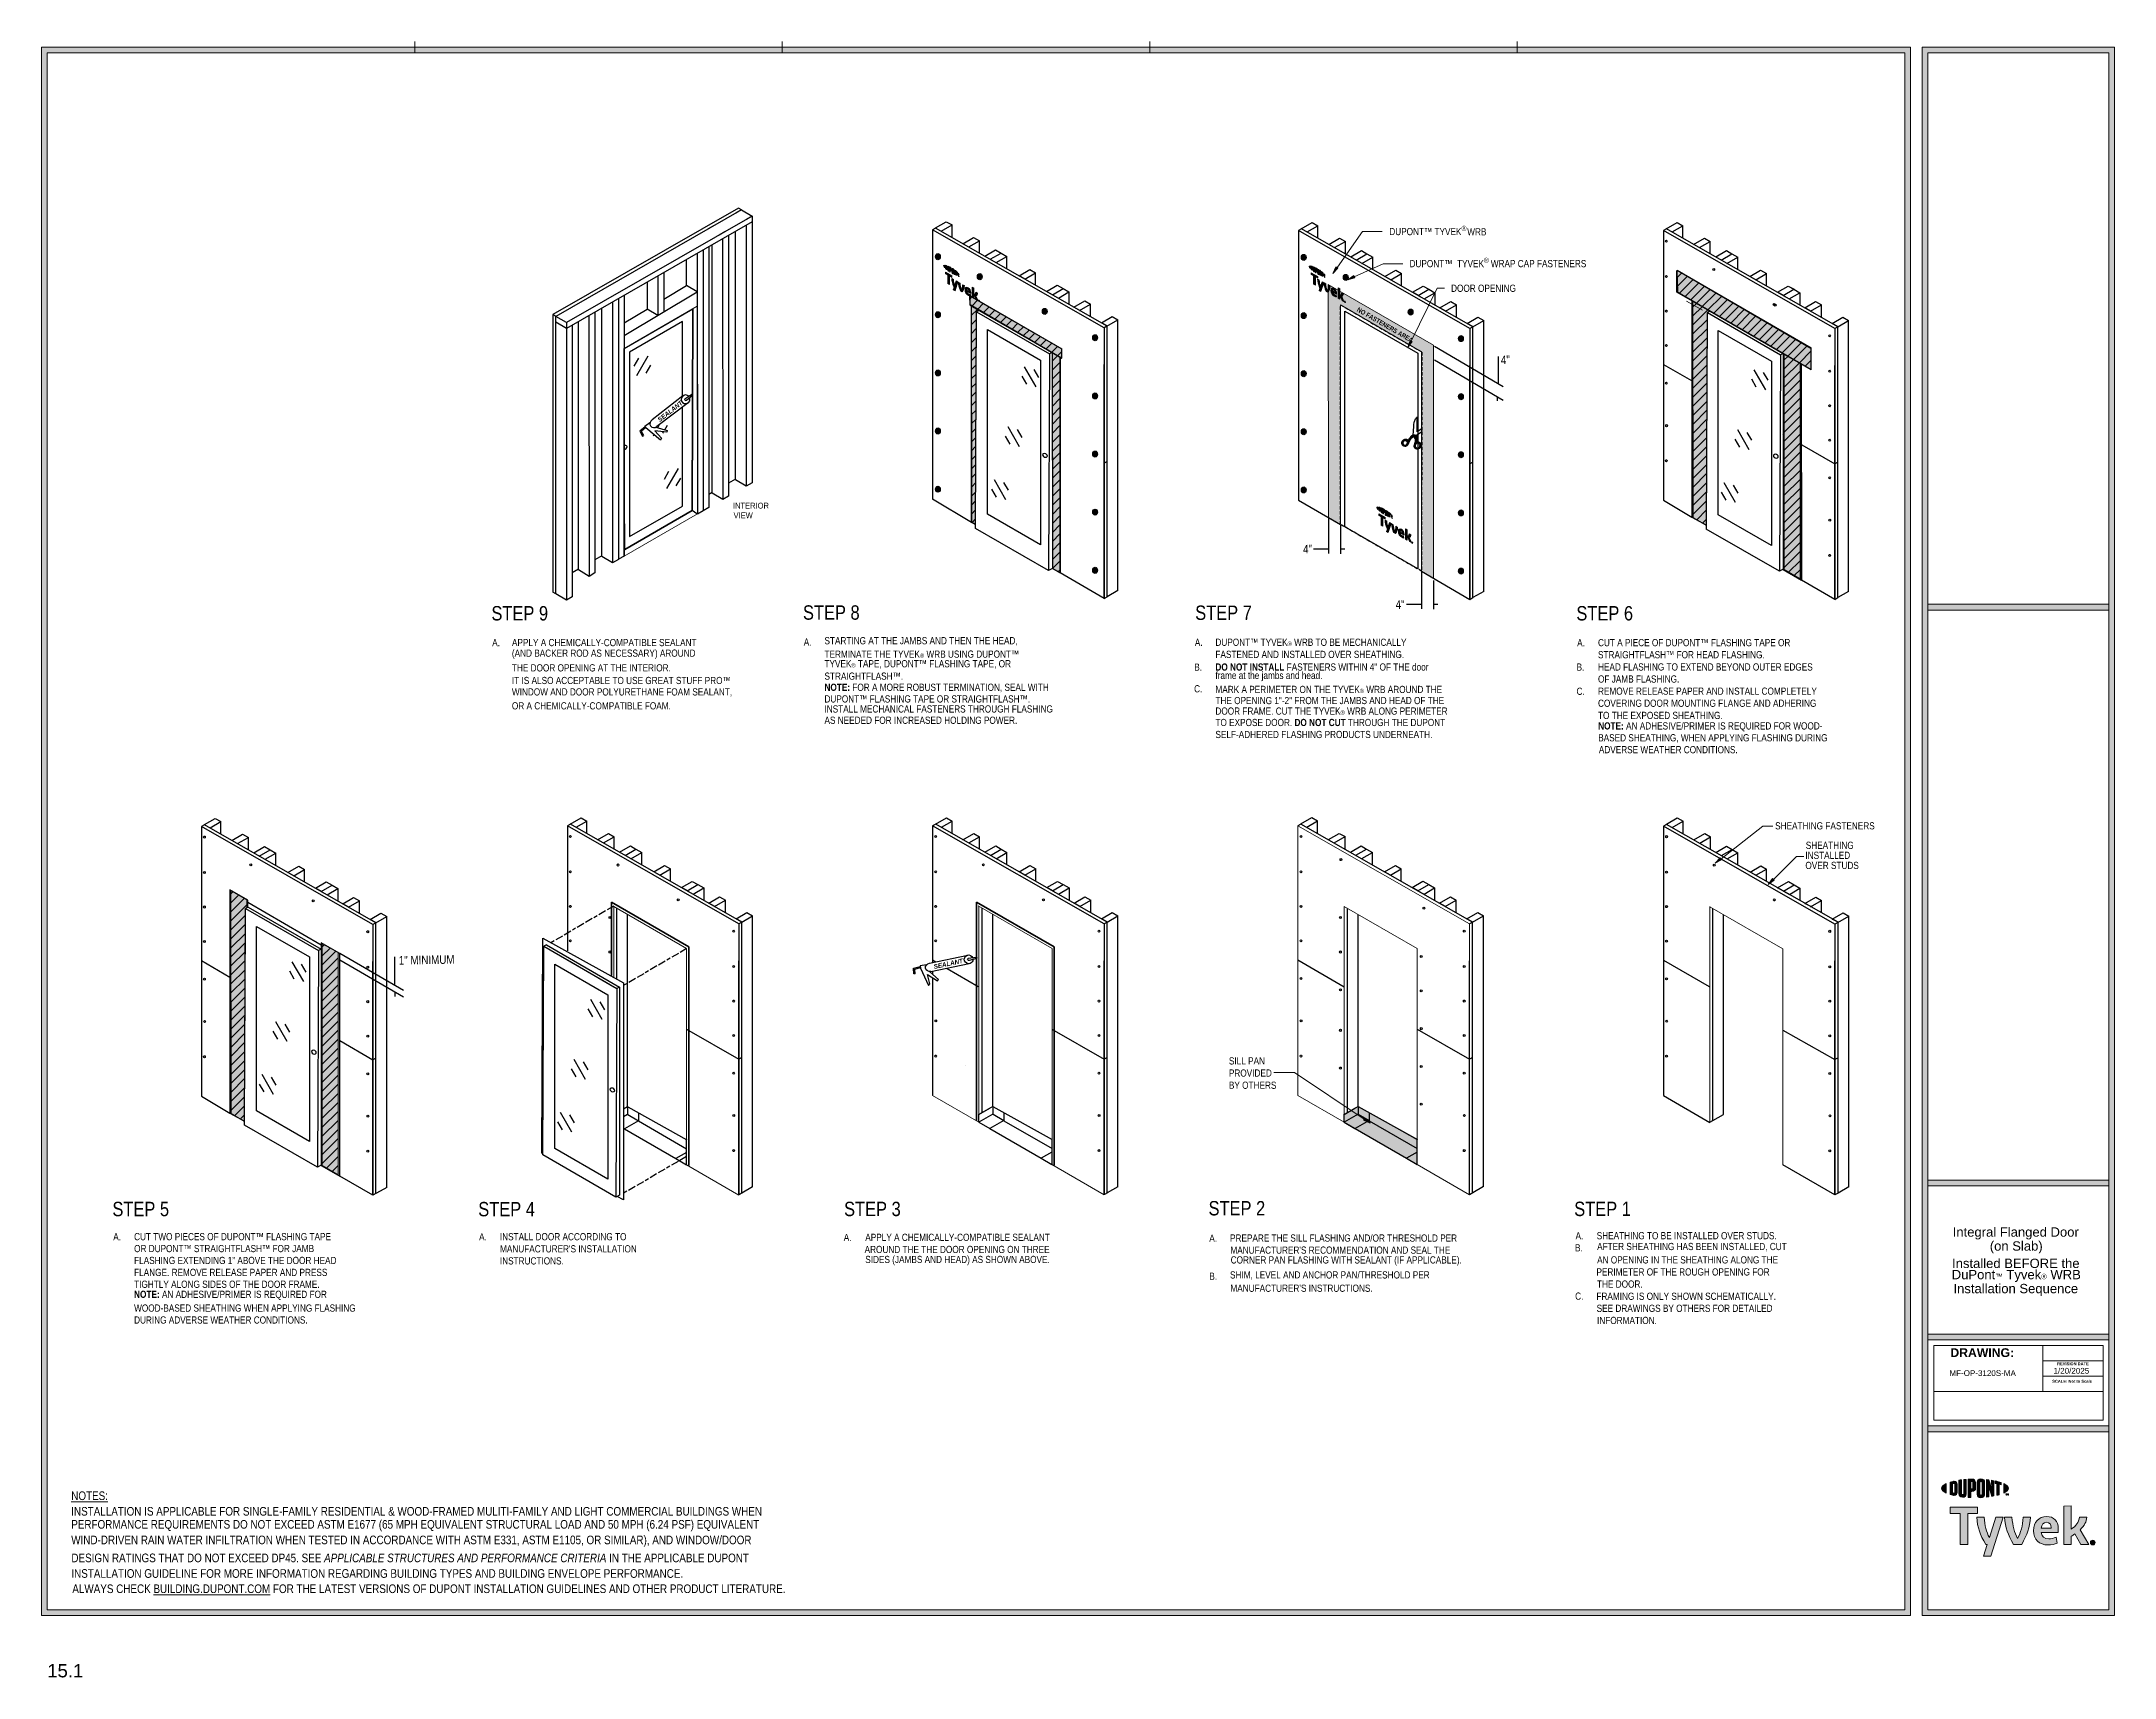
# Model space of a CAD drawing. Extents: x -1114 to 2135, y -829 to 1734.
import ezdxf

# ---------------------------------------------------------------- set-up
doc = ezdxf.new("R2010")
doc.units = 0
doc.header["$MEASUREMENT"] = 0
for name, pattern in [('AI-Linetype-0', [7.8125, 5.208333, -2.604167]), ('AI-Linetype-1', [39, 12, -3, 12, -3, 6, -3]), ('AI-Linetype-2', [39, 12, -3, 12, -3, 6, -3]), ('AI-Linetype-3', [39, 12, -3, 12, -3, 6, -3])]:
    doc.linetypes.add(name, pattern=pattern)
doc.layers.get('0').update_dxf_attribs({"lineweight": 0})
for name, color, linetype, lineweight in [('.ATI-DETAIL', 7, 'Continuous', 0), ('.ATI-HATCH', 7, 'Continuous', 0), ('.ATI-TEXT', 7, 'Continuous', 0), ('0_0', 7, 'Continuous', 0), ('G-ANNO-TTLB', 7, 'Continuous', 0), ('G-ANNO-TTLB_1', 7, 'Continuous', 0), ('Layer 12', 7, 'Continuous', 0), ('TYVEK', 7, 'Continuous', 0), ('X-REF - TRACED', 7, 'Continuous', 0)]:
    doc.layers.add(name, color=color, linetype=linetype, lineweight=lineweight)
pattern_1 = [(45, (0, 0), (-7.071067, 7.07107), [])]

# ---------------------------------------------------------------- blocks, each defined once
blk = doc.blocks.new('Block_2')
at = {"color": 18, "lineweight": 25, "true_color": 0x000000}
blk.add_line((334.5, 130.4), (334.5, 130.4), dxfattribs=at)
blk.add_line((334.5, 130.4), (334.5, 130.4), dxfattribs=at)
blk.add_line((334.5, 130.4), (334.5, 130.4), dxfattribs=at)
blk.add_line((334.5, 130.4), (334.5, 130.4), dxfattribs=at)
blk = doc.blocks.new('Block_4')
at = {"layer": 'G-ANNO-TTLB_1', "true_color": 0xe11b22, "transparency": 33554687}
h = blk.add_hatch(color=242, dxfattribs=at)
h.dxf.hatch_style = 2
edge = h.paths.add_edge_path()
edge.add_spline(control_points=[(1898.5, -540.7), (1898.5, -541.8), (1898.1, -542.5), (1896.7, -542.3), (1895.3, -542.2), (1894.9, -541.6), (1894.9, -540.3), (1894.9, -540.3), (1894.9, -519.1), (1894.9, -519.1), (1894, -519.2), (1892, -519.5), (1891.1, -519.6), (1891.1, -519.6), (1891.1, -541), (1891.1, -541), (1891.1, -544.4), (1892.8, -545.7), (1896.7, -546.2), (1900.3, -546.6), (1902.5, -544.8), (1902.5, -541), (1902.5, -541), (1902.5, -518.4), (1902.5, -518.4), (1901.7, -518.5), (1899.3, -518.7), (1898.5, -518.8), (1898.5, -518.8), (1898.5, -540.7), (1898.5, -540.7)], knot_values=[0, 0, 0, 0, 1, 1, 1, 2, 2, 2, 3, 3, 3, 4, 4, 4, 5, 5, 5, 6, 6, 6, 7, 7, 7, 8, 8, 8, 9, 9, 9, 10, 10, 10, 10], degree=3, periodic=0)
h = blk.add_hatch(color=242, dxfattribs=at)
h.dxf.hatch_style = 2
edge = h.paths.add_edge_path()
edge.add_spline(control_points=[(1913, -531.4), (1913, -532.6), (1912.6, -533.2), (1911, -533.2), (1911, -533.2), (1909.6, -533.2), (1909.6, -533.2), (1909.6, -533.2), (1909.6, -522), (1909.6, -522), (1910.2, -522), (1910.5, -522), (1910.9, -522), (1912.7, -522), (1913, -522.6), (1913, -523.9), (1913, -523.9), (1913, -531.4), (1913, -531.4)], knot_values=[0, 0, 0, 0, 1, 1, 1, 2, 2, 2, 3, 3, 3, 4, 4, 4, 5, 5, 5, 6, 6, 6, 6], degree=3, periodic=0)
edge = h.paths.add_edge_path()
edge.add_spline(control_points=[(1911.1, -518), (1910.4, -518), (1907.9, -518.1), (1905.6, -518.2), (1905.6, -518.2), (1905.6, -546.7), (1905.6, -546.7), (1906.4, -546.7), (1908.5, -546.8), (1909.6, -546.8), (1909.6, -546.8), (1909.6, -537.2), (1909.6, -537.2), (1909.6, -537.2), (1911.1, -537.2), (1911.1, -537.2), (1915.3, -537.2), (1917.1, -535.3), (1917.1, -531.7), (1917.1, -531.7), (1917.1, -523.3), (1917.1, -523.3), (1917.1, -519.8), (1915.1, -518), (1911.1, -518)], knot_values=[0, 0, 0, 0, 1, 1, 1, 2, 2, 2, 3, 3, 3, 4, 4, 4, 5, 5, 5, 6, 6, 6, 7, 7, 7, 8, 8, 8, 8], degree=3, periodic=0)
h = blk.add_hatch(color=242, dxfattribs=at)
h.dxf.hatch_style = 2
edge = h.paths.add_edge_path()
edge.add_spline(control_points=[(1927.3, -541.3), (1927.3, -542.4), (1926.9, -543), (1925.5, -543.1), (1924.1, -543.1), (1923.7, -542.5), (1923.7, -541.3), (1923.7, -541.3), (1923.7, -523.6), (1923.7, -523.6), (1923.7, -522.4), (1924.1, -521.8), (1925.5, -521.8), (1926.9, -521.9), (1927.3, -522.5), (1927.3, -523.6), (1927.3, -523.6), (1927.3, -541.3), (1927.3, -541.3)], knot_values=[0, 0, 0, 0, 1, 1, 1, 2, 2, 2, 3, 3, 3, 4, 4, 4, 5, 5, 5, 6, 6, 6, 6], degree=3, periodic=0)
edge = h.paths.add_edge_path()
edge.add_spline(control_points=[(1925.5, -517.8), (1921.8, -517.7), (1919.6, -519.3), (1919.6, -523), (1919.6, -523), (1919.6, -541.6), (1919.6, -541.6), (1919.6, -545.6), (1921.6, -547.2), (1925.5, -547.1), (1929.3, -546.9), (1931.3, -545.4), (1931.3, -541.2), (1931.3, -541.2), (1931.3, -523.5), (1931.3, -523.5), (1931.3, -519.5), (1929.5, -518), (1925.5, -517.8)], knot_values=[0, 0, 0, 0, 1, 1, 1, 2, 2, 2, 3, 3, 3, 4, 4, 4, 5, 5, 5, 6, 6, 6, 6], degree=3, periodic=0)
h = blk.add_hatch(color=242, dxfattribs=at)
h.dxf.hatch_style = 2
edge = h.paths.add_edge_path()
edge.add_spline(control_points=[(1942.4, -533.7), (1942.4, -533.7), (1938, -519.2), (1938, -519.2), (1936.8, -519.1), (1935.3, -518.9), (1934.2, -518.8), (1934.2, -518.8), (1934.2, -546.1), (1934.2, -546.1), (1935, -546), (1937, -545.8), (1938.1, -545.7), (1938.1, -545.7), (1937.7, -529.6), (1937.7, -529.6), (1937.7, -529.6), (1942.4, -545), (1942.4, -545), (1943.4, -544.9), (1944.9, -544.6), (1945.8, -544.4), (1945.8, -544.4), (1945.8, -520.5), (1945.8, -520.5), (1944.8, -520.3), (1943, -520), (1942.1, -519.8), (1942.1, -519.8), (1942.4, -533.7), (1942.4, -533.7)], knot_values=[0, 0, 0, 0, 1, 1, 1, 2, 2, 2, 3, 3, 3, 4, 4, 4, 5, 5, 5, 6, 6, 6, 7, 7, 7, 8, 8, 8, 9, 9, 9, 10, 10, 10, 10], degree=3, periodic=0)
h = blk.add_hatch(color=242, dxfattribs=at)
h.dxf.hatch_style = 2
edge = h.paths.add_edge_path()
edge.add_spline(control_points=[(1863.9, -532.4), (1863.9, -535.1), (1866.5, -537.6), (1871, -539.8), (1871, -539.8), (1871, -525.1), (1871, -525.1), (1866.5, -527.3), (1863.9, -529.7), (1863.9, -532.4)], knot_values=[0, 0, 0, 0, 1, 1, 1, 2, 2, 2, 3, 3, 3, 3], degree=3, periodic=0)
h = blk.add_hatch(color=242, dxfattribs=at)
h.dxf.hatch_style = 2
edge = h.paths.add_edge_path()
edge.add_spline(control_points=[(1884.7, -538.4), (1884.7, -539.5), (1884, -539.9), (1883.2, -539.9), (1882.6, -539.9), (1881.6, -539.7), (1880.8, -539.4), (1880.8, -539.4), (1880.8, -525.4), (1880.8, -525.4), (1881.6, -525.2), (1882.6, -525), (1883.2, -525), (1884, -525), (1884.7, -525.4), (1884.7, -526.5), (1884.7, -526.5), (1884.7, -538.4), (1884.7, -538.4)], knot_values=[0, 0, 0, 0, 1, 1, 1, 2, 2, 2, 3, 3, 3, 4, 4, 4, 5, 5, 5, 6, 6, 6, 6], degree=3, periodic=0)
edge = h.paths.add_edge_path()
edge.add_spline(control_points=[(1883.7, -521.3), (1882.4, -521.3), (1880.6, -521.7), (1877.3, -522.7), (1877.3, -522.7), (1877.3, -542.2), (1877.3, -542.2), (1880.2, -543), (1882.4, -543.6), (1883.7, -543.6), (1886.6, -543.6), (1888.3, -541.8), (1888.3, -538.9), (1888.3, -538.9), (1888.3, -526), (1888.3, -526), (1888.3, -523.1), (1886.6, -521.3), (1883.7, -521.3)], knot_values=[0, 0, 0, 0, 1, 1, 1, 2, 2, 2, 3, 3, 3, 4, 4, 4, 5, 5, 5, 6, 6, 6, 6], degree=3, periodic=0)
h = blk.add_hatch(color=242, dxfattribs=at)
h.dxf.hatch_style = 2
edge = h.paths.add_edge_path()
edge.add_spline(control_points=[(1947.8, -524.7), (1948.8, -524.8), (1949.8, -525), (1950.7, -525.2), (1950.7, -525.2), (1950.7, -543.4), (1950.7, -543.4), (1951.6, -543.2), (1953.2, -542.7), (1954.3, -542.4), (1954.3, -542.4), (1954.3, -526.1), (1954.3, -526.1), (1955.3, -526.4), (1956.3, -526.6), (1957.2, -526.9), (1957.2, -526.9), (1957.2, -523.4), (1957.2, -523.4), (1954.4, -522.4), (1951.4, -521.6), (1947.8, -520.9), (1947.8, -520.9), (1947.8, -524.7), (1947.8, -524.7)], knot_values=[0, 0, 0, 0, 1, 1, 1, 2, 2, 2, 3, 3, 3, 4, 4, 4, 5, 5, 5, 6, 6, 6, 7, 7, 7, 8, 8, 8, 8], degree=3, periodic=0)
h = blk.add_hatch(color=242, dxfattribs=at)
h.dxf.hatch_style = 2
edge = h.paths.add_edge_path()
edge.add_spline(control_points=[(1968.7, -532.4), (1968.7, -535.1), (1966, -537.6), (1961.5, -539.8), (1961.5, -539.8), (1961.5, -525.1), (1961.5, -525.1), (1966, -527.3), (1968.7, -529.7), (1968.7, -532.4)], knot_values=[0, 0, 0, 0, 1, 1, 1, 2, 2, 2, 3, 3, 3, 3], degree=3, periodic=0)
h = blk.add_hatch(color=242, dxfattribs=at)
h.dxf.hatch_style = 2
edge = h.paths.add_edge_path()
edge.add_spline(control_points=[(1966.5, -541.2), (1966.5, -541.2), (1967, -541.2), (1967, -541.2), (1967, -541.2), (1967.6, -542.2), (1967.6, -542.2), (1967.6, -542.2), (1968.2, -541.2), (1968.2, -541.2), (1968.2, -541.2), (1968.7, -541.2), (1968.7, -541.2), (1968.7, -541.2), (1968.7, -543.3), (1968.7, -543.3), (1968.7, -543.3), (1968.3, -543.3), (1968.3, -543.3), (1968.3, -543.3), (1968.3, -541.8), (1968.3, -541.8), (1968.3, -541.8), (1967.6, -542.8), (1967.6, -542.8), (1967.6, -542.8), (1967.6, -542.8), (1967.6, -542.8), (1967.6, -542.8), (1966.9, -541.8), (1966.9, -541.8), (1966.9, -541.8), (1966.9, -543.3), (1966.9, -543.3), (1966.9, -543.3), (1966.5, -543.3), (1966.5, -543.3), (1966.5, -543.3), (1966.5, -541.2), (1966.5, -541.2)], knot_values=[0, 0, 0, 0, 1, 1, 1, 2, 2, 2, 3, 3, 3, 4, 4, 4, 5, 5, 5, 6, 6, 6, 7, 7, 7, 8, 8, 8, 9, 9, 9, 10, 10, 10, 11, 11, 11, 12, 12, 12, 13, 13, 13, 13], degree=3, periodic=0)
edge = h.paths.add_edge_path()
edge.add_spline(control_points=[(1965, -541.6), (1965, -541.6), (1964.4, -541.6), (1964.4, -541.6), (1964.4, -541.6), (1964.4, -541.2), (1964.4, -541.2), (1964.4, -541.2), (1966.1, -541.2), (1966.1, -541.2), (1966.1, -541.2), (1966.1, -541.6), (1966.1, -541.6), (1966.1, -541.6), (1965.4, -541.6), (1965.4, -541.6), (1965.4, -541.6), (1965.4, -543.3), (1965.4, -543.3), (1965.4, -543.3), (1965, -543.3), (1965, -543.3), (1965, -543.3), (1965, -541.6), (1965, -541.6)], knot_values=[0, 0, 0, 0, 1, 1, 1, 2, 2, 2, 3, 3, 3, 4, 4, 4, 5, 5, 5, 6, 6, 6, 7, 7, 7, 8, 8, 8, 8], degree=3, periodic=0)
at = {"layer": 'G-ANNO-TTLB_1'}
for points, knots in [([(1898.5, -540.7), (1898.5, -541.8), (1898.1, -542.5), (1896.7, -542.3), (1895.3, -542.2), (1894.9, -541.6), (1894.9, -540.3), (1894.9, -540.3), (1894.9, -519.1), (1894.9, -519.1), (1894, -519.2), (1892, -519.5), (1891.1, -519.6), (1891.1, -519.6), (1891.1, -541), (1891.1, -541), (1891.1, -544.4), (1892.8, -545.7), (1896.7, -546.2), (1900.3, -546.6), (1902.5, -544.8), (1902.5, -541), (1902.5, -541), (1902.5, -518.4), (1902.5, -518.4), (1901.7, -518.5), (1899.3, -518.7), (1898.5, -518.8), (1898.5, -518.8), (1898.5, -540.7), (1898.5, -540.7)], [0, 0, 0, 0, 1, 1, 1, 2, 2, 2, 3, 3, 3, 4, 4, 4, 5, 5, 5, 6, 6, 6, 7, 7, 7, 8, 8, 8, 9, 9, 9, 10, 10, 10, 10]), ([(1911.1, -518), (1910.4, -518), (1907.9, -518.1), (1905.6, -518.2), (1905.6, -518.2), (1905.6, -546.7), (1905.6, -546.7), (1906.4, -546.7), (1908.5, -546.8), (1909.6, -546.8), (1909.6, -546.8), (1909.6, -537.2), (1909.6, -537.2), (1909.6, -537.2), (1911.1, -537.2), (1911.1, -537.2), (1915.3, -537.2), (1917.1, -535.3), (1917.1, -531.7), (1917.1, -531.7), (1917.1, -523.3), (1917.1, -523.3), (1917.1, -519.8), (1915.1, -518), (1911.1, -518)], [0, 0, 0, 0, 1, 1, 1, 2, 2, 2, 3, 3, 3, 4, 4, 4, 5, 5, 5, 6, 6, 6, 7, 7, 7, 8, 8, 8, 8]), ([(1925.5, -517.8), (1921.8, -517.7), (1919.6, -519.3), (1919.6, -523), (1919.6, -523), (1919.6, -541.6), (1919.6, -541.6), (1919.6, -545.6), (1921.6, -547.2), (1925.5, -547.1), (1929.3, -546.9), (1931.3, -545.4), (1931.3, -541.2), (1931.3, -541.2), (1931.3, -523.5), (1931.3, -523.5), (1931.3, -519.5), (1929.5, -518), (1925.5, -517.8)], [0, 0, 0, 0, 1, 1, 1, 2, 2, 2, 3, 3, 3, 4, 4, 4, 5, 5, 5, 6, 6, 6, 6]), ([(1942.4, -533.7), (1942.4, -533.7), (1938, -519.2), (1938, -519.2), (1936.8, -519.1), (1935.3, -518.9), (1934.2, -518.8), (1934.2, -518.8), (1934.2, -546.1), (1934.2, -546.1), (1935, -546), (1937, -545.8), (1938.1, -545.7), (1938.1, -545.7), (1937.7, -529.6), (1937.7, -529.6), (1937.7, -529.6), (1942.4, -545), (1942.4, -545), (1943.4, -544.9), (1944.9, -544.6), (1945.8, -544.4), (1945.8, -544.4), (1945.8, -520.5), (1945.8, -520.5), (1944.8, -520.3), (1943, -520), (1942.1, -519.8), (1942.1, -519.8), (1942.4, -533.7), (1942.4, -533.7)], [0, 0, 0, 0, 1, 1, 1, 2, 2, 2, 3, 3, 3, 4, 4, 4, 5, 5, 5, 6, 6, 6, 7, 7, 7, 8, 8, 8, 9, 9, 9, 10, 10, 10, 10]), ([(1863.9, -532.4), (1863.9, -535.1), (1866.5, -537.6), (1871, -539.8), (1871, -539.8), (1871, -525.1), (1871, -525.1), (1866.5, -527.3), (1863.9, -529.7), (1863.9, -532.4)], [0, 0, 0, 0, 1, 1, 1, 2, 2, 2, 3, 3, 3, 3]), ([(1883.7, -521.3), (1882.4, -521.3), (1880.6, -521.7), (1877.3, -522.7), (1877.3, -522.7), (1877.3, -542.2), (1877.3, -542.2), (1880.2, -543), (1882.4, -543.6), (1883.7, -543.6), (1886.6, -543.6), (1888.3, -541.8), (1888.3, -538.9), (1888.3, -538.9), (1888.3, -526), (1888.3, -526), (1888.3, -523.1), (1886.6, -521.3), (1883.7, -521.3)], [0, 0, 0, 0, 1, 1, 1, 2, 2, 2, 3, 3, 3, 4, 4, 4, 5, 5, 5, 6, 6, 6, 6]), ([(1884.7, -538.4), (1884.7, -539.5), (1884, -539.9), (1883.2, -539.9), (1882.6, -539.9), (1881.6, -539.7), (1880.8, -539.4), (1880.8, -539.4), (1880.8, -525.4), (1880.8, -525.4), (1881.6, -525.2), (1882.6, -525), (1883.2, -525), (1884, -525), (1884.7, -525.4), (1884.7, -526.5), (1884.7, -526.5), (1884.7, -538.4), (1884.7, -538.4)], [0, 0, 0, 0, 1, 1, 1, 2, 2, 2, 3, 3, 3, 4, 4, 4, 5, 5, 5, 6, 6, 6, 6]), ([(1913, -531.4), (1913, -532.6), (1912.6, -533.2), (1911, -533.2), (1911, -533.2), (1909.6, -533.2), (1909.6, -533.2), (1909.6, -533.2), (1909.6, -522), (1909.6, -522), (1910.2, -522), (1910.5, -522), (1910.9, -522), (1912.7, -522), (1913, -522.6), (1913, -523.9), (1913, -523.9), (1913, -531.4), (1913, -531.4)], [0, 0, 0, 0, 1, 1, 1, 2, 2, 2, 3, 3, 3, 4, 4, 4, 5, 5, 5, 6, 6, 6, 6]), ([(1927.3, -541.3), (1927.3, -542.4), (1926.9, -543), (1925.5, -543.1), (1924.1, -543.1), (1923.7, -542.5), (1923.7, -541.3), (1923.7, -541.3), (1923.7, -523.6), (1923.7, -523.6), (1923.7, -522.4), (1924.1, -521.8), (1925.5, -521.8), (1926.9, -521.9), (1927.3, -522.5), (1927.3, -523.6), (1927.3, -523.6), (1927.3, -541.3), (1927.3, -541.3)], [0, 0, 0, 0, 1, 1, 1, 2, 2, 2, 3, 3, 3, 4, 4, 4, 5, 5, 5, 6, 6, 6, 6]), ([(1947.8, -524.7), (1948.8, -524.8), (1949.8, -525), (1950.7, -525.2), (1950.7, -525.2), (1950.7, -543.4), (1950.7, -543.4), (1951.6, -543.2), (1953.2, -542.7), (1954.3, -542.4), (1954.3, -542.4), (1954.3, -526.1), (1954.3, -526.1), (1955.3, -526.4), (1956.3, -526.6), (1957.2, -526.9), (1957.2, -526.9), (1957.2, -523.4), (1957.2, -523.4), (1954.4, -522.4), (1951.4, -521.6), (1947.8, -520.9), (1947.8, -520.9), (1947.8, -524.7), (1947.8, -524.7)], [0, 0, 0, 0, 1, 1, 1, 2, 2, 2, 3, 3, 3, 4, 4, 4, 5, 5, 5, 6, 6, 6, 7, 7, 7, 8, 8, 8, 8]), ([(1968.7, -532.4), (1968.7, -535.1), (1966, -537.6), (1961.5, -539.8), (1961.5, -539.8), (1961.5, -525.1), (1961.5, -525.1), (1966, -527.3), (1968.7, -529.7), (1968.7, -532.4)], [0, 0, 0, 0, 1, 1, 1, 2, 2, 2, 3, 3, 3, 3]), ([(1965, -541.6), (1965, -541.6), (1964.4, -541.6), (1964.4, -541.6), (1964.4, -541.6), (1964.4, -541.2), (1964.4, -541.2), (1964.4, -541.2), (1966.1, -541.2), (1966.1, -541.2), (1966.1, -541.2), (1966.1, -541.6), (1966.1, -541.6), (1966.1, -541.6), (1965.4, -541.6), (1965.4, -541.6), (1965.4, -541.6), (1965.4, -543.3), (1965.4, -543.3), (1965.4, -543.3), (1965, -543.3), (1965, -543.3), (1965, -543.3), (1965, -541.6), (1965, -541.6)], [0, 0, 0, 0, 1, 1, 1, 2, 2, 2, 3, 3, 3, 4, 4, 4, 5, 5, 5, 6, 6, 6, 7, 7, 7, 8, 8, 8, 8]), ([(1966.5, -541.2), (1966.5, -541.2), (1967, -541.2), (1967, -541.2), (1967, -541.2), (1967.6, -542.2), (1967.6, -542.2), (1967.6, -542.2), (1968.2, -541.2), (1968.2, -541.2), (1968.2, -541.2), (1968.7, -541.2), (1968.7, -541.2), (1968.7, -541.2), (1968.7, -543.3), (1968.7, -543.3), (1968.7, -543.3), (1968.3, -543.3), (1968.3, -543.3), (1968.3, -543.3), (1968.3, -541.8), (1968.3, -541.8), (1968.3, -541.8), (1967.6, -542.8), (1967.6, -542.8), (1967.6, -542.8), (1967.6, -542.8), (1967.6, -542.8), (1967.6, -542.8), (1966.9, -541.8), (1966.9, -541.8), (1966.9, -541.8), (1966.9, -543.3), (1966.9, -543.3), (1966.9, -543.3), (1966.5, -543.3), (1966.5, -543.3), (1966.5, -543.3), (1966.5, -541.2), (1966.5, -541.2)], [0, 0, 0, 0, 1, 1, 1, 2, 2, 2, 3, 3, 3, 4, 4, 4, 5, 5, 5, 6, 6, 6, 7, 7, 7, 8, 8, 8, 9, 9, 9, 10, 10, 10, 11, 11, 11, 12, 12, 12, 13, 13, 13, 13])]:
    blk.add_open_spline(points, degree=3, knots=knots, dxfattribs=at)
blk = doc.blocks.new('Block_8')
at = {"layer": 'G-ANNO-TTLB_1', "true_color": 0x17477e, "transparency": 33554687}
h = blk.add_hatch(color=156, dxfattribs=at)
h.dxf.hatch_style = 2
h.paths.add_polyline_path([(1920.3, -561.7), (1877.3, -561.7), (1877.3, -571.9), (1892.8, -571.9), (1892.8, -620.2), (1904.8, -620.2), (1904.8, -571.9), (1920.3, -571.9)])
h = blk.add_hatch(color=156, dxfattribs=at)
h.dxf.hatch_style = 2
edge = h.paths.add_edge_path()
edge.add_spline(control_points=[(1991.8, -577.5), (1991.1, -591.8), (1987.9, -601.4), (1983, -610.9), (1978.2, -601.4), (1975.1, -591.8), (1974.2, -577.5), (1974.2, -577.5), (1962.6, -577.5), (1962.6, -577.5), (1963.8, -594.3), (1967.6, -605), (1976.6, -620.2), (1976.6, -620.2), (1989.4, -620.2), (1989.4, -620.2), (1998.1, -605), (2001.7, -594.3), (2003.4, -577.5), (2003.4, -577.5), (1991.8, -577.5), (1991.8, -577.5)], knot_values=[0, 0, 0, 0, 1, 1, 1, 2, 2, 2, 3, 3, 3, 4, 4, 4, 5, 5, 5, 6, 6, 6, 7, 7, 7, 7], degree=3, periodic=0)
h = blk.add_hatch(color=156, dxfattribs=at)
h.dxf.hatch_style = 2
edge = h.paths.add_edge_path()
edge.add_spline(control_points=[(2019.8, -594.8), (2019.8, -594.8), (2035.7, -594.8), (2035.7, -594.8), (2035.7, -594.8), (2035.7, -593.8), (2035.7, -593.8), (2035.7, -589.1), (2033.2, -585.7), (2028.6, -585.7), (2023.7, -585.7), (2020.6, -589.1), (2019.8, -594.8)], knot_values=[0, 0, 0, 0, 1, 1, 1, 2, 2, 2, 3, 3, 3, 4, 4, 4, 4], degree=3, periodic=0)
edge = h.paths.add_edge_path()
edge.add_spline(control_points=[(2045.1, -618.3), (2041.4, -620), (2036, -621.2), (2030.5, -621.2), (2017, -621.2), (2007.9, -612.6), (2007.9, -598.8), (2007.9, -585.5), (2016.3, -576.5), (2028.6, -576.5), (2039.5, -576.5), (2046.7, -584.2), (2046.7, -595.4), (2046.7, -597.9), (2046.5, -600.1), (2046.4, -601.8), (2046.4, -601.8), (2020, -601.8), (2020, -601.8), (2021.1, -608.5), (2025, -611.5), (2031.7, -611.5), (2035.8, -611.5), (2039.7, -610.6), (2043.3, -609), (2043.3, -609), (2045.1, -618.3), (2045.1, -618.3)], knot_values=[0, 0, 0, 0, 1, 1, 1, 2, 2, 2, 3, 3, 3, 4, 4, 4, 5, 5, 5, 6, 6, 6, 7, 7, 7, 8, 8, 8, 9, 9, 9, 9], degree=3, periodic=0)
h = blk.add_hatch(color=156, dxfattribs=at)
h.dxf.hatch_style = 2
edge = h.paths.add_edge_path()
edge.add_spline(control_points=[(2080.9, -597.4), (2080.9, -597.4), (2094.7, -620.2), (2094.7, -620.2), (2094.7, -620.2), (2082.2, -620.2), (2082.2, -620.2), (2082.2, -620.2), (2072.6, -603.9), (2072.6, -603.9), (2070.8, -605.1), (2069, -606.4), (2067, -607.6), (2067, -607.6), (2067, -620.2), (2067, -620.2), (2067, -620.2), (2055.5, -620.2), (2055.5, -620.2), (2055.5, -620.2), (2055.5, -560.3), (2055.5, -560.3), (2055.5, -560.3), (2067, -559.7), (2067, -559.7), (2067, -559.7), (2067, -596.5), (2067, -596.5), (2074.8, -591.4), (2078.7, -585.6), (2080, -577.5), (2080, -577.5), (2091.5, -577.5), (2091.5, -577.5), (2091.2, -584.7), (2087.5, -591.1), (2080.9, -597.4)], knot_values=[0, 0, 0, 0, 1, 1, 1, 2, 2, 2, 3, 3, 3, 4, 4, 4, 5, 5, 5, 6, 6, 6, 7, 7, 7, 8, 8, 8, 9, 9, 9, 10, 10, 10, 11, 11, 11, 12, 12, 12, 12], degree=3, periodic=0)
at = {"layer": 'G-ANNO-TTLB_1'}
blk.add_lwpolyline([(1920.3, -561.7), (1877.3, -561.7), (1877.3, -571.9), (1892.8, -571.9), (1892.8, -620.2), (1904.8, -620.2), (1904.8, -571.9), (1920.3, -571.9)], close=True, dxfattribs=at)
for points, knots in [([(1991.8, -577.5), (1991.1, -591.8), (1987.9, -601.4), (1983, -610.9), (1978.2, -601.4), (1975.1, -591.8), (1974.2, -577.5), (1974.2, -577.5), (1962.6, -577.5), (1962.6, -577.5), (1963.8, -594.3), (1967.6, -605), (1976.6, -620.2), (1976.6, -620.2), (1989.4, -620.2), (1989.4, -620.2), (1998.1, -605), (2001.7, -594.3), (2003.4, -577.5), (2003.4, -577.5), (1991.8, -577.5), (1991.8, -577.5)], [0, 0, 0, 0, 1, 1, 1, 2, 2, 2, 3, 3, 3, 4, 4, 4, 5, 5, 5, 6, 6, 6, 7, 7, 7, 7]), ([(2045.1, -618.3), (2041.4, -620), (2036, -621.2), (2030.5, -621.2), (2017, -621.2), (2007.9, -612.6), (2007.9, -598.8), (2007.9, -585.5), (2016.3, -576.5), (2028.6, -576.5), (2039.5, -576.5), (2046.7, -584.2), (2046.7, -595.4), (2046.7, -597.9), (2046.5, -600.1), (2046.4, -601.8), (2046.4, -601.8), (2020, -601.8), (2020, -601.8), (2021.1, -608.5), (2025, -611.5), (2031.7, -611.5), (2035.8, -611.5), (2039.7, -610.6), (2043.3, -609), (2043.3, -609), (2045.1, -618.3), (2045.1, -618.3)], [0, 0, 0, 0, 1, 1, 1, 2, 2, 2, 3, 3, 3, 4, 4, 4, 5, 5, 5, 6, 6, 6, 7, 7, 7, 8, 8, 8, 9, 9, 9, 9]), ([(2080.9, -597.4), (2080.9, -597.4), (2094.7, -620.2), (2094.7, -620.2), (2094.7, -620.2), (2082.2, -620.2), (2082.2, -620.2), (2082.2, -620.2), (2072.6, -603.9), (2072.6, -603.9), (2070.8, -605.1), (2069, -606.4), (2067, -607.6), (2067, -607.6), (2067, -620.2), (2067, -620.2), (2067, -620.2), (2055.5, -620.2), (2055.5, -620.2), (2055.5, -620.2), (2055.5, -560.3), (2055.5, -560.3), (2055.5, -560.3), (2067, -559.7), (2067, -559.7), (2067, -559.7), (2067, -596.5), (2067, -596.5), (2074.8, -591.4), (2078.7, -585.6), (2080, -577.5), (2080, -577.5), (2091.5, -577.5), (2091.5, -577.5), (2091.2, -584.7), (2087.5, -591.1), (2080.9, -597.4)], [0, 0, 0, 0, 1, 1, 1, 2, 2, 2, 3, 3, 3, 4, 4, 4, 5, 5, 5, 6, 6, 6, 7, 7, 7, 8, 8, 8, 9, 9, 9, 10, 10, 10, 11, 11, 11, 12, 12, 12, 12]), ([(2019.8, -594.8), (2019.8, -594.8), (2035.7, -594.8), (2035.7, -594.8), (2035.7, -594.8), (2035.7, -593.8), (2035.7, -593.8), (2035.7, -589.1), (2033.2, -585.7), (2028.6, -585.7), (2023.7, -585.7), (2020.6, -589.1), (2019.8, -594.8)], [0, 0, 0, 0, 1, 1, 1, 2, 2, 2, 3, 3, 3, 4, 4, 4, 4])]:
    blk.add_open_spline(points, degree=3, knots=knots, dxfattribs=at)
blk = doc.blocks.new('Block_7')
at = {"layer": 'G-ANNO-TTLB_1', "true_color": 0x17477e, "transparency": 33554687}
h = blk.add_hatch(color=156, dxfattribs=at)
h.dxf.hatch_style = 2
edge = h.paths.add_edge_path()
edge.add_spline(control_points=[(1949, -577.5), (1949, -577.5), (1938.7, -609.6), (1938.7, -609.6), (1934.3, -600.6), (1931.4, -591.1), (1930.5, -577.5), (1930.5, -577.5), (1918.9, -577.5), (1918.9, -577.5), (1920.2, -594.3), (1923.9, -605), (1933, -620.2), (1933, -620.2), (1935.3, -620.2), (1935.3, -620.2), (1935.3, -620.2), (1929.4, -638.5), (1929.4, -638.5), (1929.4, -638.5), (1940.9, -638.5), (1940.9, -638.5), (1940.9, -638.5), (1960.5, -577.5), (1960.5, -577.5), (1960.5, -577.5), (1949, -577.5), (1949, -577.5)], knot_values=[0, 0, 0, 0, 1, 1, 1, 2, 2, 2, 3, 3, 3, 4, 4, 4, 5, 5, 5, 6, 6, 6, 7, 7, 7, 8, 8, 8, 9, 9, 9, 9], degree=3, periodic=0)
at = {"layer": 'G-ANNO-TTLB_1'}
blk.add_open_spline([(1949, -577.5), (1949, -577.5), (1938.7, -609.6), (1938.7, -609.6), (1934.3, -600.6), (1931.4, -591.1), (1930.5, -577.5), (1930.5, -577.5), (1918.9, -577.5), (1918.9, -577.5), (1920.2, -594.3), (1923.9, -605), (1933, -620.2), (1933, -620.2), (1935.3, -620.2), (1935.3, -620.2), (1935.3, -620.2), (1929.4, -638.5), (1929.4, -638.5), (1929.4, -638.5), (1940.9, -638.5), (1940.9, -638.5), (1940.9, -638.5), (1960.5, -577.5), (1960.5, -577.5), (1960.5, -577.5), (1949, -577.5), (1949, -577.5)], degree=3, knots=[0, 0, 0, 0, 1, 1, 1, 2, 2, 2, 3, 3, 3, 4, 4, 4, 5, 5, 5, 6, 6, 6, 7, 7, 7, 8, 8, 8, 9, 9, 9, 9], dxfattribs=at)
blk.add_blockref('Block_8', (0, 0), dxfattribs=at)
blk = doc.blocks.new('Block_9')
at = {"layer": 'G-ANNO-TTLB_1', "true_color": 0x17477e, "transparency": 33554687}
h = blk.add_hatch(color=156, dxfattribs=at)
h.dxf.hatch_style = 2
edge = h.paths.add_edge_path()
edge.add_spline(control_points=[(2100.3, -616.2), (2100.3, -616.2), (2100.3, -617.3), (2100.3, -617.3), (2100.3, -617.3), (2100.7, -617.3), (2100.7, -617.3), (2101.2, -617.3), (2101.4, -617.2), (2101.4, -616.8), (2101.4, -616.4), (2101.2, -616.2), (2100.7, -616.2), (2100.7, -616.2), (2100.3, -616.2), (2100.3, -616.2)], knot_values=[0, 0, 0, 0, 1, 1, 1, 2, 2, 2, 3, 3, 3, 4, 4, 4, 5, 5, 5, 5], degree=3, periodic=0)
edge = h.paths.add_edge_path()
edge.add_spline(control_points=[(2099.4, -615.5), (2099.4, -615.5), (2100.7, -615.5), (2100.7, -615.5), (2101.7, -615.5), (2102.2, -616), (2102.2, -616.8), (2102.2, -617.3), (2102, -617.7), (2101.5, -617.9), (2101.8, -618.3), (2102.1, -618.8), (2102.5, -619.3), (2102.5, -619.3), (2101.5, -619.3), (2101.5, -619.3), (2101.2, -618.9), (2100.9, -618.4), (2100.7, -618), (2100.7, -618), (2100.3, -618), (2100.3, -618), (2100.3, -618), (2100.3, -619.3), (2100.3, -619.3), (2100.3, -619.3), (2099.4, -619.3), (2099.4, -619.3), (2099.4, -619.3), (2099.4, -615.5), (2099.4, -615.5)], knot_values=[0, 0, 0, 0, 1, 1, 1, 2, 2, 2, 3, 3, 3, 4, 4, 4, 5, 5, 5, 6, 6, 6, 7, 7, 7, 8, 8, 8, 9, 9, 9, 10, 10, 10, 10], degree=3, periodic=0)
edge = h.paths.add_edge_path()
edge.add_spline(control_points=[(2100.8, -614.6), (2099, -614.6), (2097.9, -615.6), (2097.9, -617.5), (2097.9, -619.4), (2099, -620.4), (2100.8, -620.4), (2102.6, -620.4), (2103.6, -619.4), (2103.6, -617.5), (2103.6, -615.6), (2102.6, -614.6), (2100.8, -614.6)], knot_values=[0, 0, 0, 0, 1, 1, 1, 2, 2, 2, 3, 3, 3, 4, 4, 4, 4], degree=3, periodic=0)
edge = h.paths.add_edge_path()
edge.add_spline(control_points=[(2100.8, -613.8), (2103, -613.8), (2104.5, -615.2), (2104.5, -617.5), (2104.5, -619.7), (2103, -621.2), (2100.8, -621.2), (2098.5, -621.2), (2097.1, -619.7), (2097.1, -617.5), (2097.1, -615.2), (2098.5, -613.8), (2100.8, -613.8)], knot_values=[0, 0, 0, 0, 1, 1, 1, 2, 2, 2, 3, 3, 3, 4, 4, 4, 4], degree=3, periodic=0)
at = {"layer": 'G-ANNO-TTLB_1'}
for points, knots in [([(2100.8, -613.8), (2103, -613.8), (2104.5, -615.2), (2104.5, -617.5), (2104.5, -619.7), (2103, -621.2), (2100.8, -621.2), (2098.5, -621.2), (2097.1, -619.7), (2097.1, -617.5), (2097.1, -615.2), (2098.5, -613.8), (2100.8, -613.8)], [0, 0, 0, 0, 1, 1, 1, 2, 2, 2, 3, 3, 3, 4, 4, 4, 4]), ([(2100.8, -614.6), (2099, -614.6), (2097.9, -615.6), (2097.9, -617.5), (2097.9, -619.4), (2099, -620.4), (2100.8, -620.4), (2102.6, -620.4), (2103.6, -619.4), (2103.6, -617.5), (2103.6, -615.6), (2102.6, -614.6), (2100.8, -614.6)], [0, 0, 0, 0, 1, 1, 1, 2, 2, 2, 3, 3, 3, 4, 4, 4, 4]), ([(2099.4, -615.5), (2099.4, -615.5), (2100.7, -615.5), (2100.7, -615.5), (2101.7, -615.5), (2102.2, -616), (2102.2, -616.8), (2102.2, -617.3), (2102, -617.7), (2101.5, -617.9), (2101.8, -618.3), (2102.1, -618.8), (2102.5, -619.3), (2102.5, -619.3), (2101.5, -619.3), (2101.5, -619.3), (2101.2, -618.9), (2100.9, -618.4), (2100.7, -618), (2100.7, -618), (2100.3, -618), (2100.3, -618), (2100.3, -618), (2100.3, -619.3), (2100.3, -619.3), (2100.3, -619.3), (2099.4, -619.3), (2099.4, -619.3), (2099.4, -619.3), (2099.4, -615.5), (2099.4, -615.5)], [0, 0, 0, 0, 1, 1, 1, 2, 2, 2, 3, 3, 3, 4, 4, 4, 5, 5, 5, 6, 6, 6, 7, 7, 7, 8, 8, 8, 9, 9, 9, 10, 10, 10, 10]), ([(2100.3, -616.2), (2100.3, -616.2), (2100.3, -617.3), (2100.3, -617.3), (2100.3, -617.3), (2100.7, -617.3), (2100.7, -617.3), (2101.2, -617.3), (2101.4, -617.2), (2101.4, -616.8), (2101.4, -616.4), (2101.2, -616.2), (2100.7, -616.2), (2100.7, -616.2), (2100.3, -616.2), (2100.3, -616.2)], [0, 0, 0, 0, 1, 1, 1, 2, 2, 2, 3, 3, 3, 4, 4, 4, 5, 5, 5, 5])]:
    blk.add_open_spline(points, degree=3, knots=knots, dxfattribs=at)
blk = doc.blocks.new('Block_6')
at = {"layer": 'G-ANNO-TTLB_1'}
for name in ['Block_7', 'Block_9']:
    blk.add_blockref(name, (0, 0), dxfattribs=at)
blk = doc.blocks.new('Block_5')
at = {"layer": 'G-ANNO-TTLB_1'}
blk.add_blockref('Block_6', (0, 0), dxfattribs=at)
blk = doc.blocks.new('Block_3')
at = {"layer": 'G-ANNO-TTLB_1'}
for name in ['Block_4', 'Block_5']:
    blk.add_blockref(name, (0, 0), dxfattribs=at)
blk = doc.blocks.new('Block_10')
at = {"layer": 'TYVEK', "color": 3, "lineweight": 25, "true_color": 0x00ff00}
for points in [[(-109.2, 1179.1), (-109.2, 1295.4), (-192.4, 1247.4), (-192.4, 958.5), (-109.2, 1006.5), (-109.2, 1161.6)], [(-109.2, 1158.7)]]:
    blk.add_lwpolyline(points, dxfattribs=at)
blk = doc.blocks.new('Block_11')
at = {"layer": 'TYVEK', "char_height": 0.2, "attachment_point": 7, "rotation": 0.1123}
for s, insert in [('\\C18;\\c0;\\FArial Narrow|b0|i0|c1;\\H9.000014;\\W1.000002;INTERIOR', (-30.3, 1002.4)), ('\\C18;\\c0;\\FArial Narrow|b0|i0|c1;\\H9.000014;\\W1.000002;VIEW', (-29.4, 987.4))]:
    blk.add_mtext(s, dxfattribs=dict(at, insert=insert))
blk = doc.blocks.new('Block_12')
at = {"layer": 'TYVEK', "color": 1, "lineweight": 25, "true_color": 0xff0000}
for points in [[(355.2, 78.6)], [(372, 88.3)]]:
    blk.add_lwpolyline(points, dxfattribs=at)
blk = doc.blocks.new('Block_13')
at = {"layer": 'TYVEK', "color": 2, "lineweight": 18, "true_color": 0xffff00}
for points in [[(-790.8, 378.3)], [(-790.8, 40.1)]]:
    blk.add_lwpolyline(points, dxfattribs=at)
blk = doc.blocks.new('Block_14')
at = {"layer": 'TYVEK', "color": 1, "lineweight": 25, "true_color": 0xff0000}
for points in [[(-825.3, 424.8)], [(-825.3, 77.7)]]:
    blk.add_lwpolyline(points, dxfattribs=at)
blk = doc.blocks.new('Block_16')
at = {"layer": 'TYVEK', "color": 1, "lineweight": 25, "true_color": 0xff0000}
for points in [[(-796.9, 402.8)], [(-668.1, 328.3)]]:
    blk.add_lwpolyline(points, dxfattribs=at)
blk = doc.blocks.new('Block_15')
at = {"layer": 'TYVEK', "color": 1, "lineweight": 25, "true_color": 0xff0000}
for p, q in [((-546.7, 247.6), (-646.7, 305.5)), ((-546.7, 236.9), (-646.7, 294.8)), ((-560.2, 255.5), (-560.2, 300.3)), ((-560.2, 244.7), (-560.2, 238))]:
    blk.add_line(p, q, dxfattribs=at)
at = {"layer": 'TYVEK'}
blk.add_blockref('Block_16', (0, 0), dxfattribs=at)
at = {"layer": 'TYVEK', "insert": (-554, 287.8), "char_height": 0.2, "attachment_point": 7, "rotation": 0.9999}
blk.add_mtext('\\C1;\\c255;\\FArial Narrow|b0|i0|c1;\\H13.423703;\\W1.000002;1" MINIMUM', dxfattribs=at)
blk = doc.blocks.new('Block_19')
at = {"layer": 'TYVEK', "color": 3, "lineweight": 25, "true_color": 0x00ff00}
blk.add_line((-790.9, 385.8), (-675.6, 319.1), dxfattribs=at)
blk.add_lwpolyline([(-669.8, -8.9)], dxfattribs=at)
blk = doc.blocks.new('Block_20')
at = {"layer": 'TYVEK', "color": 3, "lineweight": 25, "true_color": 0x00ff00}
blk.add_line((-681.5, -29.5), (-796.1, 36.7), dxfattribs=at)
blk.add_lwpolyline([(-796, 36.7), (-794.2, 376.1), (-679.8, 309.9), (-681.4, -29.5)], dxfattribs=at)
blk = doc.blocks.new('Block_18')
at = {"layer": 'TYVEK', "color": 3, "lineweight": 25, "true_color": 0x00ff00}
for p, q in [((-790.2, 378.2), (-794.2, 376.1)), ((-675.8, 312), (-679.8, 309.9)), ((-675.5, -26.2), (-681.4, -29.5))]:
    blk.add_line(p, q, dxfattribs=at)
blk.add_lwpolyline([(-790.2, 378.2), (-675.8, 312), (-675.6, -13.7)], dxfattribs=at)
at = {"layer": 'TYVEK'}
for name in ['Block_20', 'Block_19']:
    blk.add_blockref(name, (0, 0), dxfattribs=at)
blk = doc.blocks.new('Block_17')
at = {"layer": 'TYVEK', "color": 3, "lineweight": 25, "true_color": 0x00ff00}
blk.add_lwpolyline([(-777.3, 59.1), (-777.3, 348), (-694.1, 300), (-694.1, 11.1)], close=True, dxfattribs=at)
for points in [[(-683.3, 149.5), (-683.3, 151.9), (-685.1, 153.8), (-687.5, 153.9), (-688.8, 153.9), (-690.1, 153.4), (-690.9, 152.3)], [(-690.9, 152.3), (-690.9, 150), (-689, 148), (-686.6, 148), (-685.3, 148), (-684.1, 148.6), (-683.3, 149.5)]]:
    blk.add_open_spline(points, degree=3, knots=[0, 0, 0, 0, 1, 1, 1, 2, 2, 2, 2], dxfattribs=at)
at = {"layer": 'TYVEK'}
blk.add_blockref('Block_18', (0, 0), dxfattribs=at)
blk = doc.blocks.new('Block_21')
at = {"layer": 'TYVEK', "color": 2, "lineweight": 18, "true_color": 0xffff00}
for points in [[(1500.5, 1311.9)], [(1500.5, 973.8)]]:
    blk.add_lwpolyline(points, dxfattribs=at)
blk = doc.blocks.new('Block_22')
at = {"layer": 'TYVEK', "color": 2, "lineweight": 18, "true_color": 0xffff00}
for points in [[(355, 1313.1)], [(355, 975)]]:
    blk.add_lwpolyline(points, dxfattribs=at)
blk = doc.blocks.new('Block_23')
at = {"layer": 'TYVEK', "color": 1, "lineweight": 25, "true_color": 0xff0000}
for points in [[(326.8, 995.4)], [(349.8, 982.7)]]:
    blk.add_lwpolyline(points, dxfattribs=at)
blk = doc.blocks.new('Block_24')
at = {"layer": 'TYVEK', "color": 1, "lineweight": 70, "true_color": 0xff0000}
blk.add_lwpolyline([(-200, 938.6), (-94.4, 999.3), (-93.3, 1315.4)], dxfattribs=at)
at = {"layer": 'TYVEK', "color": 3, "lineweight": 70, "true_color": 0x00ff00}
for points in [[(-204.3, 1254.8)], [(-204.3, 933.2)]]:
    blk.add_lwpolyline(points, dxfattribs=at)
blk = doc.blocks.new('Block_25')
at = {"layer": 'TYVEK', "color": 2, "lineweight": 18, "true_color": 0xffff00}
for points in [[(-217.3, 379.3)], [(-217.3, 78.6)]]:
    blk.add_lwpolyline(points, dxfattribs=at)
blk = doc.blocks.new('Block_26')
at = {"layer": 'TYVEK', "color": 1, "lineweight": 25, "true_color": 0xff0000}
for points in [[(-205.8, 47.4)], [(-200.5, 31)]]:
    blk.add_lwpolyline(points, dxfattribs=at)
blk = doc.blocks.new('Block_27')
at = {"layer": 'TYVEK', "color": 2, "lineweight": 18, "true_color": 0xffff00}
for points in [[(1500.4, 1311.9)], [(1500.4, 973.8)]]:
    blk.add_lwpolyline(points, dxfattribs=at)
blk = doc.blocks.new('Block_28')
at = {"layer": 'TYVEK', "color": 1, "lineweight": 25, "true_color": 0xff0000}
for points in [[(1465.9, 1358.5)], [(1465.9, 1011.4)]]:
    blk.add_lwpolyline(points, dxfattribs=at)
blk = doc.blocks.new('Block_31')
at = {"layer": 'TYVEK', "color": 3, "lineweight": 25, "true_color": 0x00ff00}
blk.add_line((1609.7, 904.2), (1495.1, 970.3), dxfattribs=at)
blk.add_lwpolyline([(1495.2, 970.3), (1497, 1309.8), (1611.4, 1243.6), (1609.8, 904.2)], dxfattribs=at)
blk = doc.blocks.new('Block_30')
at = {"layer": 'TYVEK', "color": 3, "lineweight": 25, "true_color": 0x00ff00}
for p, q in [((1501, 1311.9), (1497, 1309.8)), ((1615.4, 1245.7), (1611.4, 1243.6)), ((1615.7, 907.5), (1609.8, 904.2))]:
    blk.add_line(p, q, dxfattribs=at)
for points in [[(1501, 1311.9), (1615.4, 1245.7), (1615.6, 919.9)], [(1621.4, 924.8)]]:
    blk.add_lwpolyline(points, dxfattribs=at)
at = {"layer": 'TYVEK'}
blk.add_blockref('Block_31', (0, 0), dxfattribs=at)
blk = doc.blocks.new('Block_29')
at = {"layer": 'TYVEK', "color": 3, "lineweight": 25, "true_color": 0x00ff00}
blk.add_lwpolyline([(1513.9, 992.8), (1513.9, 1281.7), (1597.1, 1233.7), (1597.1, 944.8)], close=True, dxfattribs=at)
for points in [[(1607.9, 1083.2), (1607.9, 1085.6), (1606.1, 1087.5), (1603.7, 1087.6), (1602.4, 1087.6), (1601.1, 1087), (1600.3, 1086)], [(1600.3, 1086), (1600.3, 1083.6), (1602.2, 1081.7), (1604.6, 1081.7), (1605.9, 1081.7), (1607.1, 1082.2), (1607.9, 1083.2)]]:
    blk.add_open_spline(points, degree=3, knots=[0, 0, 0, 0, 1, 1, 1, 2, 2, 2, 2], dxfattribs=at)
at = {"layer": 'TYVEK'}
blk.add_blockref('Block_30', (0, 0), dxfattribs=at)
blk = doc.blocks.new('Block_34')
at = {"layer": 'TYVEK', "color": 3, "lineweight": 25, "true_color": 0x00ff00}
blk.add_line((464.3, 905.3), (349.7, 971.5), dxfattribs=at)
blk.add_lwpolyline([(349.8, 971.5), (351.5, 1310.9), (466, 1244.7), (464.3, 905.3)], dxfattribs=at)
blk = doc.blocks.new('Block_33')
at = {"layer": 'TYVEK', "color": 3, "lineweight": 25, "true_color": 0x00ff00}
for p, q in [((355.6, 1313), (351.5, 1310.9)), ((470, 1246.8), (466, 1244.7)), ((470.2, 908.6), (464.3, 905.3))]:
    blk.add_line(p, q, dxfattribs=at)
blk.add_lwpolyline([(355.6, 1313), (470, 1246.8), (470.2, 921.1)], dxfattribs=at)
at = {"layer": 'TYVEK'}
blk.add_blockref('Block_34', (0, 0), dxfattribs=at)
blk = doc.blocks.new('Block_32')
at = {"layer": 'TYVEK', "color": 3, "lineweight": 25, "true_color": 0x00ff00}
blk.add_lwpolyline([(368.5, 994), (368.5, 1282.9), (451.7, 1234.8), (451.7, 945.9)], close=True, dxfattribs=at)
for points in [[(462.5, 1084.4), (462.5, 1086.7), (460.6, 1088.7), (458.3, 1088.7), (456.9, 1088.8), (455.7, 1088.2), (454.9, 1087.2)], [(454.9, 1087.2), (454.9, 1084.8), (456.8, 1082.8), (459.2, 1082.8), (460.4, 1082.8), (461.6, 1083.4), (462.5, 1084.4)]]:
    blk.add_open_spline(points, degree=3, knots=[0, 0, 0, 0, 1, 1, 1, 2, 2, 2, 2], dxfattribs=at)
at = {"layer": 'TYVEK'}
blk.add_blockref('Block_33', (0, 0), dxfattribs=at)
blk = doc.blocks.new('Block_35')
at = {"layer": '.ATI-TEXT', "char_height": 0.2, "attachment_point": 7}
for s, insert in [('\\C18;\\c0;\\FArial Narrow|b0|i0|c1;\\H11.249999;\\W1.000000;A.', (693.5, 787.3)), ('\\C18;\\c0;\\FArial Narrow|b0|i0|c1;\\H11.249999;\\W1.000000;DUPONT™ TYVEK\\H6.558750;®\\H11.249999; WRB TO BE MECHANICALLY', (725.8, 787.3)), ('\\C18;\\c0;\\FArial Narrow|b0|i0|c1;\\H11.249999;\\W1.000000;FASTENED AND INSTALLED OVER SHEATHING.', (725.8, 768.3)), ('\\C18;\\c0;\\FArial Narrow|b0|i0|c1;\\H11.249999;\\W1.000000;B.', (692.6, 748.5)), ('\\C18;\\c0;\\FArial Narrow|b0|i0|c1;\\H11.249999;\\W1.000000;frame at the jambs and head.', (725.8, 732.1)), ('\\C18;\\c0;\\FArial Narrow Bold|b1|i0|c1;\\H11.249999;\\W1.000000;DO NOT INSTALL\\FArial Narrow|b0|i0|c1; FASTENERS WITHIN 4" OF THE door', (725.8, 748.5)), ('\\C18;\\c0;\\FArial Narrow|b0|i0|c1;\\H11.249999;\\W1.000000;C.', (692.4, 714.4)), ('\\C18;\\c0;\\FArial Narrow|b0|i0|c1;\\H11.249999;\\W1.000000;MARK A PERIMETER ON THE TYVEK\\H6.558750;®\\H11.249999; WRB AROUND THE', (725.8, 713.4)), ('\\C18;\\c0;\\FArial Narrow|b0|i0|c1;\\H11.249999;\\W1.000000;THE OPENING 1"-2" FROM THE JAMBS AND HEAD OF THE ', (725.8, 696)), ('\\C18;\\c0;\\FArial Narrow|b0|i0|c1;\\H11.249999;\\W1.000000;DOOR FRAME. CUT THE TYVEK\\H6.558750;®\\H11.249999; WRB ALONG PERIMETER ', (725.8, 679.5))]:
    blk.add_mtext(s, dxfattribs=dict(at, insert=insert))
blk = doc.blocks.new('Block_36')
at = {"layer": '.ATI-TEXT', "char_height": 0.2, "attachment_point": 7}
for s, insert in [('\\C18;\\c0;\\FArial Narrow|b0|i0|c1;\\H11.249999;\\W1.000000;A.', (-407.7, 786.8)), ('\\C18;\\c0;\\FArial Narrow|b0|i0|c1;\\H11.249999;\\W1.000000;APPLY A CHEMICALLY-COMPATIBLE SEALANT', (-376.7, 786.8)), ('\\C18;\\c0;\\FArial Narrow|b0|i0|c1;\\H11.249999;\\W1.000000;(AND BACKER ROD AS NECESSARY) AROUND ', (-376.8, 767)), ('\\C18;\\c0;\\FArial Narrow|b0|i0|c1;\\H11.249999;\\W1.000000;THE DOOR OPENING AT THE INTERIOR.', (-376.8, 747.2)), ('\\C18;\\c0;\\FArial Narrow|b0|i0|c1;\\H11.249999;\\W1.000000;WINDOW AND DOOR POLYURETHANE FOAM SEALANT,', (-376.8, 707.6)), ('\\C18;\\c0;\\FArial Narrow|b0|i0|c1;\\H11.249999;\\W1.000000;IT IS ALSO ACCEPTABLE TO USE GREAT STUFF PRO™', (-376.8, 727.4)), ('\\C18;\\c0;\\FArial Narrow|b0|i0|c1;\\H11.249999;\\W1.000000;OR A CHEMICALLY-COMPATIBLE FOAM.', (-376.8, 687.7))]:
    blk.add_mtext(s, dxfattribs=dict(at, insert=insert))
blk = doc.blocks.new('Block_37')
at = {"layer": '.ATI-TEXT', "char_height": 0.2, "attachment_point": 7}
for s, insert in [('\\C18;\\c0;\\FArial Narrow|b0|i0|c1;\\H11.249999;\\W1.000000;A.', (716.2, -146.1)), ('\\C18;\\c0;\\FArial Narrow|b0|i0|c1;\\H11.249999;\\W1.000000;PREPARE THE SILL FLASHING AND/OR THRESHOLD PER', (748.7, -146.1)), ("\\C18;\\c0;\\FArial Narrow|b0|i0|c1;\\H11.249999;\\W1.000000;MANUFACTURER'S RECOMMENDATION AND SEAL THE", (749.3, -165))]:
    blk.add_mtext(s, dxfattribs=dict(at, insert=insert))
blk = doc.blocks.new('Block_38')
at = {"layer": '.ATI-TEXT', "char_height": 0.2, "attachment_point": 7}
for s, insert in [('\\C18;\\c0;\\FArial Narrow|b0|i0|c1;\\H11.249999;\\W1.000000;B.', (716.2, -205.8)), ('\\C18;\\c0;\\FArial Narrow|b0|i0|c1;\\H11.249999;\\W1.000000;SHIM, LEVEL AND ANCHOR PAN/THRESHOLD PER ', (748.7, -205.8)), ("\\C18;\\c0;\\FArial Narrow|b0|i0|c1;\\H11.249999;\\W1.000000;MANUFACTURER'S INSTRUCTIONS.", (749.3, -224.7))]:
    blk.add_mtext(s, dxfattribs=dict(at, insert=insert))
blk = doc.blocks.new('Block_39')
at = {"layer": '.ATI-TEXT', "true_color": 0x000000, "transparency": 33554687}
h = blk.add_hatch(color=18, dxfattribs=at)
h.dxf.hatch_style = 2
h.paths.add_polyline_path([(959.8, 47.7), (968.1, 39.9), (957.7, 44.5)])
at = {"layer": '.ATI-TEXT', "color": 18, "lineweight": 0, "true_color": 0x000000}
for p, q in [((849.5, 119.2), (817.3, 119.2)), ((958.7, 46.1), (849.5, 119.2))]:
    blk.add_line(p, q, dxfattribs=at)
at = {"layer": '.ATI-TEXT'}
blk.add_lwpolyline([(959.8, 47.7), (968.1, 39.9), (957.7, 44.5), (957.7, 44.5)], close=True, dxfattribs=at)
at = {"layer": '.ATI-TEXT', "char_height": 0.2, "attachment_point": 7}
for s, insert in [('\\C18;\\c0;\\FArial Narrow|b0|i0|c1;\\H11.249999;\\W1.000000;SILL PAN ', (746.9, 131.4)), ('\\C18;\\c0;\\FArial Narrow|b0|i0|c1;\\H11.249999;\\W1.000000;PROVIDED ', (746.9, 112.4)), ('\\C18;\\c0;\\FArial Narrow|b0|i0|c1;\\H11.249999;\\W1.000000;BY OTHERS', (746.9, 93.3))]:
    blk.add_mtext(s, dxfattribs=dict(at, insert=insert))
blk = doc.blocks.new('Block_40')
at = {"layer": '.ATI-TEXT', "char_height": 0.2, "attachment_point": 7}
for s, insert in [('\\C18;\\c0;\\FArial Narrow|b0|i0|c1;\\H11.249999;\\W1.000000;A.', (1292.7, 786.7)), ('\\C18;\\c0;\\FArial Narrow|b0|i0|c1;\\H11.249999;\\W1.000000;CUT A PIECE OF DUPONT™ FLASHING TAPE OR  ', (1325.4, 786.7)), ('\\C18;\\c0;\\FArial Narrow|b0|i0|c1;\\H11.249999;\\W1.000000;B.', (1291.8, 748.6)), ('\\C18;\\c0;\\FArial Narrow|b0|i0|c1;\\H11.249999;\\W1.000000;STRAIGHTFLASH™ FOR HEAD FLASHING.', (1325.4, 767.8)), ('\\C18;\\c0;\\FArial Narrow|b0|i0|c1;\\H11.249999;\\W1.000000;HEAD FLASHING TO EXTEND BEYOND OUTER EDGES', (1325.4, 748.6)), ('\\C18;\\c0;\\FArial Narrow|b0|i0|c1;\\H11.249999;\\W1.000000;C.', (1291.8, 710.5)), ('\\C18;\\c0;\\FArial Narrow|b0|i0|c1;\\H11.249999;\\W1.000000;OF JAMB FLASHING.', (1325.4, 729.7)), ('\\C18;\\c0;\\FArial Narrow|b0|i0|c1;\\H11.249999;\\W1.000000;REMOVE RELEASE PAPER AND INSTALL COMPLETELY', (1325.4, 710.7)), ('\\C18;\\c0;\\FArial Narrow|b0|i0|c1;\\H11.249999;\\W1.000000;TO THE EXPOSED SHEATHING. ', (1325.4, 672.7)), ('\\C18;\\c0;\\FArial Narrow|b0|i0|c1;\\H11.249999;\\W1.000000;COVERING DOOR MOUNTING FLANGE AND ADHERING', (1325.4, 691.8)), ('\\C18;\\c0;\\FArial Narrow Bold|b1|i0|c1;\\H11.249999;\\W1.000000;NOTE:\\FArial Narrow|b0|i0|c1; AN ADHESIVE/PRIMER IS REQUIRED FOR WOOD-', (1325.7, 653.3)), ('\\C18;\\c0;\\FArial Narrow|b0|i0|c1;\\H11.249999;\\W1.000000;ADVERSE WEATHER CONDITIONS.', (1326.7, 619)), ('\\C18;\\c0;\\FArial Narrow|b0|i0|c1;\\H11.249999;\\W1.000000;BASED SHEATHING, WHEN APPLYING FLASHING DURING', (1325.7, 635.7))]:
    blk.add_mtext(s, dxfattribs=dict(at, insert=insert))
blk = doc.blocks.new('Block_41')
at = {"layer": '.ATI-TEXT', "char_height": 0.2, "attachment_point": 7}
for s, insert in [('\\C18;\\c0;\\FArial Narrow|b0|i0|c1;\\H11.249999;\\W1.000000;A.', (80.6, 787.8)), ('\\C18;\\c0;\\FArial Narrow|b0|i0|c1;\\H11.249999;\\W1.000000;TERMINATE THE TYVEK\\H6.558750;®\\H11.249999; WRB USING DUPONT™', (113.1, 768.7)), ('\\C18;\\c0;\\FArial Narrow|b0|i0|c1;\\H11.249999;\\W1.000000;STARTING AT THE JAMBS AND THEN THE HEAD,', (113.1, 787.8)), ('\\C18;\\c0;\\FArial Narrow|b0|i0|c1;\\H11.249999;\\W1.000000;TYVEK\\H6.558750;®\\H11.249999; TAPE, DUPONT™ FLASHING TAPE, OR ', (113.1, 751.7)), ('\\C18;\\c0;\\FArial Narrow|b0|i0|c1;\\H11.249999;\\W1.000000;STRAIGHTFLASH™.', (113.1, 734.2)), ('\\C18;\\c0;\\FArial Narrow Bold|b1|i0|c1;\\H11.249999;\\W1.000000;NOTE:\\FArial Narrow|b0|i0|c1; FOR A MORE ROBUST TERMINATION, SEAL WITH', (113.1, 714.8)), ('\\C18;\\c0;\\FArial Narrow|b0|i0|c1;\\H11.249999;\\W1.000000;DUPONT™ FLASHING TAPE OR STRAIGHTFLASH™. ', (113.1, 698.5)), ('\\C18;\\c0;\\FArial Narrow|b0|i0|c1;\\H11.249999;\\W1.000000;INSTALL MECHANICAL FASTENERS THROUGH FLASHING', (113.1, 682.8)), ('\\C18;\\c0;\\FArial Narrow|b0|i0|c1;\\H11.249999;\\W1.000000;AS NEEDED FOR INCREASED HOLDING POWER.', (113.1, 665.1))]:
    blk.add_mtext(s, dxfattribs=dict(at, insert=insert))
blk = doc.blocks.new('Block_43')
at = {"layer": '.ATI-TEXT', "char_height": 0.2, "attachment_point": 7}
for s, insert in [('\\C18;\\c0;\\FArial Narrow|b0|i0|c1;\\H11.249999;\\W1.000000;DUPONT™  TYVEK', (1030, 1380.5)), ('\\C18;\\c0;\\FArial Narrow|b0|i0|c1;\\H7.874999;\\W1.000000;®', (1146.6, 1387.4)), ('\\C18;\\c0;\\FArial Narrow|b0|i0|c1;\\H11.250226;\\W1.000000; WRAP CAP FASTENERS', (1153.8, 1380.5))]:
    blk.add_mtext(s, dxfattribs=dict(at, insert=insert))
blk = doc.blocks.new('Block_42')
at = {"layer": '.ATI-TEXT', "true_color": 0x000000, "transparency": 33554687}
h = blk.add_hatch(color=18, dxfattribs=at)
h.dxf.hatch_style = 2
h.paths.add_polyline_path([(944.2, 1364.1), (933.2, 1361.1), (942.7, 1367.5)])
at = {"layer": '.ATI-TEXT', "color": 18, "lineweight": 0, "true_color": 0x000000}
for p, q in [((943.4, 1365.8), (988.7, 1386.1)), ((988.7, 1386.1), (1019.7, 1386.1))]:
    blk.add_line(p, q, dxfattribs=at)
at = {"layer": '.ATI-TEXT'}
blk.add_lwpolyline([(944.2, 1364.1), (933.2, 1361.1), (942.7, 1367.5), (942.7, 1367.5)], close=True, dxfattribs=at)
blk.add_blockref('Block_43', (0, 0), dxfattribs=at)
blk = doc.blocks.new('Block_45')
at = {"layer": '.ATI-TEXT', "char_height": 0.2, "attachment_point": 7}
for s, insert in [('\\C18;\\c0;\\FArial Narrow|b0|i0|c1;\\H11.249999;\\W1.000000;DUPONT™ TYVEK', (998.3, 1430.7)), ('\\C18;\\c0;\\FArial Narrow|b0|i0|c1;\\H7.874999;\\W1.000000;®', (1111.4, 1437.6)), ('\\C18;\\c0;\\FArial Narrow|b0|i0|c1;\\H11.250226;\\W1.000000;WRB', (1120.4, 1430.5))]:
    blk.add_mtext(s, dxfattribs=dict(at, insert=insert))
blk = doc.blocks.new('Block_44')
at = {"layer": '.ATI-TEXT', "true_color": 0x000000, "transparency": 33554687}
h = blk.add_hatch(color=18, dxfattribs=at)
h.dxf.hatch_style = 2
h.paths.add_polyline_path([(917.5, 1379.1), (909.9, 1370.6), (914.3, 1381.1)])
at = {"layer": '.ATI-TEXT', "color": 18, "lineweight": 0, "true_color": 0x000000}
for p, q in [((916.9, 1380.6), (956.1, 1436.4)), ((956.1, 1436.4), (987.1, 1436.4))]:
    blk.add_line(p, q, dxfattribs=at)
at = {"layer": '.ATI-TEXT'}
blk.add_lwpolyline([(917.5, 1379.1), (909.9, 1370.6), (914.3, 1381.1), (914.3, 1381.1)], close=True, dxfattribs=at)
blk.add_blockref('Block_45', (0, 0), dxfattribs=at)
blk = doc.blocks.new('Block_46')
at = {"layer": '.ATI-TEXT', "true_color": 0x000000, "transparency": 33554687}
h = blk.add_hatch(color=18, dxfattribs=at)
h.dxf.hatch_style = 2
h.paths.add_polyline_path([(1034.3, 1264.4), (1027.6, 1255.1), (1030.9, 1266)])
at = {"layer": '.ATI-TEXT', "color": 18, "lineweight": 0, "true_color": 0x000000}
for p, q in [((1031.4, 1262.9), (1073.3, 1347.7)), ((1073.3, 1347.7), (1084.8, 1347.7))]:
    blk.add_line(p, q, dxfattribs=at)
at = {"layer": '.ATI-TEXT'}
blk.add_lwpolyline([(1034.3, 1264.4), (1027.6, 1255.1), (1030.9, 1266), (1030.9, 1266)], close=True, dxfattribs=at)
at = {"layer": '.ATI-TEXT', "insert": (1095.1, 1341.9), "char_height": 0.2, "attachment_point": 7}
blk.add_mtext('\\C18;\\c0;\\FArial Narrow|b0|i0|c1;\\H11.249999;\\W1.000000;DOOR OPENING', dxfattribs=at)
blk = doc.blocks.new('Block_47')
at = {"layer": '.ATI-TEXT', "char_height": 0.2, "attachment_point": 7}
for s, insert in [('\\C18;\\c0;\\FArial Narrow|b0|i0|c1;\\H11.249999;\\W1.000000;A.', (143.3, -145)), ('\\C18;\\c0;\\FArial Narrow|b0|i0|c1;\\H11.249999;\\W1.000000;AROUND THE THE DOOR OPENING ON THREE', (176, -164)), ('\\C18;\\c0;\\FArial Narrow|b0|i0|c1;\\H11.249999;\\W1.000000;APPLY A CHEMICALLY-COMPATIBLE SEALANT ', (177, -145)), ('\\C18;\\c0;\\FArial Narrow|b0|i0|c1;\\H11.249999;\\W1.000000;SIDES (JAMBS AND HEAD) AS SHOWN ABOVE.', (177, -182.9))]:
    blk.add_mtext(s, dxfattribs=dict(at, insert=insert))
blk = doc.blocks.new('Block_48')
at = {"layer": '.ATI-TEXT', "char_height": 0.2, "attachment_point": 7}
for s, insert in [('\\C18;\\c0;\\FArial Narrow|b0|i0|c1;\\H11.249999;\\W1.000000;A.', (-428.2, -144)), ('\\C18;\\c0;\\FArial Narrow|b0|i0|c1;\\H11.249999;\\W1.000000;INSTALL DOOR ACCORDING TO', (-395.6, -144)), ("\\C18;\\c0;\\FArial Narrow|b0|i0|c1;\\H11.249999;\\W1.000000;MANUFACTURER'S INSTALLATION", (-395.4, -163)), ('\\C18;\\c0;\\FArial Narrow|b0|i0|c1;\\H11.249999;\\W1.000000;INSTRUCTIONS.', (-395.6, -181.9))]:
    blk.add_mtext(s, dxfattribs=dict(at, insert=insert))
blk = doc.blocks.new('Block_49')
at = {"layer": '.ATI-TEXT', "char_height": 0.2, "attachment_point": 7}
for s, insert in [('\\C18;\\c0;\\FArial Narrow|b0|i0|c1;\\H11.249999;\\W1.000000;A.', (-1001.6, -143.9)), ('\\C18;\\c0;\\FArial Narrow|b0|i0|c1;\\H11.249999;\\W1.000000;OR DUPONT™ STRAIGHTFLASH™ FOR JAMB', (-968.9, -162.6)), ('\\C18;\\c0;\\FArial Narrow|b0|i0|c1;\\H11.249999;\\W1.000000;CUT TWO PIECES OF DUPONT™ FLASHING TAPE', (-968.9, -143.9)), ('\\C18;\\c0;\\FArial Narrow|b0|i0|c1;\\H11.249999;\\W1.000000;FLASHING EXTENDING 1” ABOVE THE DOOR HEAD', (-968.9, -181.2)), ('\\C18;\\c0;\\FArial Narrow|b0|i0|c1;\\H11.249999;\\W1.000000;FLANGE. REMOVE RELEASE PAPER AND PRESS  ', (-968.9, -199.9)), ('\\C18;\\c0;\\FArial Narrow|b0|i0|c1;\\H11.249999;\\W1.000000;TIGHTLY ALONG SIDES OF THE DOOR FRAME.', (-968.9, -218.5)), ('\\C18;\\c0;\\FArial Narrow Bold|b1|i0|c1;\\H11.249999;\\W1.000000;NOTE:\\FArial Narrow|b0|i0|c1; AN ADHESIVE/PRIMER IS REQUIRED FOR', (-968.9, -237.2)), ('\\C18;\\c0;\\FArial Narrow|b0|i0|c1;\\H11.249999;\\W1.000000;WOOD-BASED SHEATHING WHEN APPLYING FLASHING', (-968.9, -255.8)), ('\\C18;\\c0;\\FArial Narrow|b0|i0|c1;\\H11.249999;\\W1.000000;DURING ADVERSE WEATHER CONDITIONS. ', (-968.9, -274.5))]:
    blk.add_mtext(s, dxfattribs=dict(at, insert=insert))
blk = doc.blocks.new('Block_50')
at = {"layer": '.ATI-TEXT', "char_height": 0.2, "attachment_point": 7}
for s, insert in [('\\C18;\\c0;\\FArial Narrow|b0|i0|c1;\\H11.249999;\\W1.000000;A.', (1290.2, -142.4)), ('\\C18;\\c0;\\FArial Narrow|b0|i0|c1;\\H11.249999;\\W1.000000;B.', (1289.3, -161.3)), ('\\C18;\\c0;\\FArial Narrow|b0|i0|c1;\\H11.249999;\\W1.000000;SHEATHING TO BE INSTALLED OVER STUDS.', (1323.4, -142.4)), ('\\C18;\\c0;\\FArial Narrow|b0|i0|c1;\\H11.249999;\\W1.000000;AFTER SHEATHING HAS BEEN INSTALLED, CUT', (1324, -161.3)), ('\\C18;\\c0;\\FArial Narrow|b0|i0|c1;\\H11.249999;\\W1.000000;AN OPENING IN THE SHEATHING ALONG THE', (1324, -180.3)), ('\\C18;\\c0;\\FArial Narrow|b0|i0|c1;\\H11.249999;\\W1.000000;PERIMETER OF THE ROUGH OPENING FOR', (1323, -199.2)), ('\\C18;\\c0;\\FArial Narrow|b0|i0|c1;\\H11.249999;\\W1.000000;C.', (1289.6, -237.1)), ('\\C18;\\c0;\\FArial Narrow|b0|i0|c1;\\H11.249999;\\W1.000000;THE DOOR.', (1323.8, -218.2))]:
    blk.add_mtext(s, dxfattribs=dict(at, insert=insert))
blk = doc.blocks.new('Block_51')
at = {"layer": '.ATI-TEXT', "true_color": 0x000000, "transparency": 33554687}
h = blk.add_hatch(color=18, dxfattribs=at)
h.dxf.hatch_style = 2
h.paths.add_polyline_path([(1519, 452), (1508.8, 446.9), (1516.7, 455.1)])
at = {"layer": '.ATI-TEXT', "color": 18, "lineweight": 0, "true_color": 0x000000}
for p, q in [((1517.9, 453.5), (1583.6, 505)), ((1583.6, 505), (1599.2, 505))]:
    blk.add_line(p, q, dxfattribs=at)
at = {"layer": '.ATI-TEXT'}
blk.add_lwpolyline([(1519, 452), (1508.8, 446.9), (1516.7, 455.1), (1516.7, 455.1)], close=True, dxfattribs=at)
at = {"layer": '.ATI-TEXT', "insert": (1603, 499.7), "char_height": 0.2, "attachment_point": 7}
blk.add_mtext('\\C18;\\c0;\\FArial Narrow|b0|i0|c1;\\H11.249999;\\W1.000000;SHEATHING FASTENERS', dxfattribs=at)
blk = doc.blocks.new('Block_53')
at = {"layer": '.ATI-TEXT', "char_height": 0.2, "attachment_point": 7}
for s, insert in [('\\C18;\\c0;\\FArial Narrow|b0|i0|c1;\\H11.249999;\\W1.000000;SHEATHING ', (1651, 469.2)), ('\\C18;\\c0;\\FArial Narrow|b0|i0|c1;\\H11.249999;\\W1.000000;INSTALLED', (1650.4, 453.5)), ('\\C18;\\c0;\\FArial Narrow|b0|i0|c1;\\H11.249999;\\W1.000000;OVER STUDS', (1650.4, 437.7))]:
    blk.add_mtext(s, dxfattribs=dict(at, insert=insert))
blk = doc.blocks.new('Block_52')
at = {"layer": '.ATI-TEXT', "true_color": 0x000000, "transparency": 33554687}
h = blk.add_hatch(color=18, dxfattribs=at)
h.dxf.hatch_style = 2
h.paths.add_polyline_path([(1601.7, 420.2), (1592.3, 413.6), (1599, 422.9)])
at = {"layer": '.ATI-TEXT', "color": 18, "lineweight": 0, "true_color": 0x000000}
for p, q in [((1600.4, 421.5), (1636.5, 457.2)), ((1636.5, 457.2), (1648.1, 457.2))]:
    blk.add_line(p, q, dxfattribs=at)
at = {"layer": '.ATI-TEXT'}
blk.add_lwpolyline([(1601.7, 420.2), (1592.3, 413.6), (1599, 422.9), (1599, 422.9)], close=True, dxfattribs=at)
blk.add_blockref('Block_53', (0, 0), dxfattribs=at)
blk = doc.blocks.new('Block_54')
at = {"layer": '.ATI-TEXT', "char_height": 0.2, "attachment_point": 7}
for s, insert in [('\\L\\C18;\\c0;\\FArial Narrow|b0|i0|c1;\\H13.500003;\\W1.000000;NOTES:\\l', (-1067.4, -551)), ('\\C18;\\c0;\\FArial Narrow|b0|i0|c1;\\H13.500003;\\W1.000000;PERFORMANCE REQUIREMENTS DO NOT EXCEED ASTM E1677 (65 MPH EQUIVALENT STRUCTURAL LOAD AND 50 MPH (6.24 PSF) EQUIVALENT', (-1067.4, -599.7)), ('\\C18;\\c0;\\FArial Narrow|b0|i0|c1;\\H13.500003;\\W1.000000;INSTALLATION IS APPLICABLE FOR SINGLE-FAMILY RESIDENTIAL & WOOD-FRAMED MULITI-FAMILY AND LIGHT COMMERCIAL BUILDINGS WHEN ', (-1067.4, -575.4)), ('\\C18;\\c0;\\FArial Narrow|b0|i0|c1;\\H13.500003;\\W1.000000;WIND-DRIVEN RAIN WATER INFILTRATION WHEN TESTED IN ACCORDANCE WITH ASTM E331, ASTM E1105, OR SIMILAR), AND WINDOW/DOOR', (-1067.4, -624.1)), ('\\C18;\\c0;\\FArial Narrow|b0|i0|c1;\\H13.500003;\\W1.000000;DESIGN RATINGS THAT DO NOT EXCEED DP45. SEE \\FArial Narrow Italic|b0|i1|c1;APPLICABLE STRUCTURES AND PERFORMANCE CRITERIA \\FArial Narrow|b0|i0|c1;IN THE APPLICABLE DUPONT', (-1067.2, -648.4)), ('\\C18;\\c0;\\FArial Narrow|b0|i0|c1;\\H13.500003;\\W1.000000;INSTALLATION GUIDELINE FOR MORE INFORMATION REGARDING BUILDING TYPES AND BUILDING ENVELOPE PERFORMANCE.  ', (-1067.2, -672.8)), ('\\C18;\\c0;\\FArial Narrow|b0|i0|c1;\\H13.500003;\\W1.000000;ALWAYS CHECK \\L\\C160;\\c16730368;BUILDING.DUPON\\l\\LT\\l\\L.COM\\l\\C18;\\c0; FOR THE LATEST VERSIONS OF DUPONT INSTALLATION GUIDELINES AND OTHER PRODUCT LITERATURE.', (-1065.7, -696.7))]:
    blk.add_mtext(s, dxfattribs=dict(at, insert=insert))
blk = doc.blocks.new('Block_56')
at = {"layer": 'X-REF - TRACED', "true_color": 0x848484, "transparency": 33554687}
h = blk.add_hatch(color=252, dxfattribs=at)
h.dxf.hatch_style = 2
edge = h.paths.add_edge_path()
edge.add_spline(control_points=[(872.9, 1381.7), (872.9, 1380.9), (873.5, 1379.9), (874.6, 1378.7), (874.6, 1378.7), (874.6, 1382.6), (874.6, 1382.6), (873.5, 1382.7), (872.9, 1382.4), (872.9, 1381.7)], knot_values=[0, 0, 0, 0, 1, 1, 1, 2, 2, 2, 3, 3, 3, 3], degree=3, periodic=0)
h = blk.add_hatch(color=252, dxfattribs=at)
h.dxf.hatch_style = 2
edge = h.paths.add_edge_path()
edge.add_spline(control_points=[(877.8, 1377.2), (877.8, 1376.9), (877.6, 1376.9), (877.4, 1377), (877.3, 1377.1), (877, 1377.3), (876.9, 1377.5), (876.9, 1377.5), (876.9, 1381.2), (876.9, 1381.2), (877, 1381.2), (877.3, 1381.1), (877.4, 1381), (877.6, 1380.9), (877.8, 1380.7), (877.8, 1380.4), (877.8, 1380.4), (877.8, 1377.2), (877.8, 1377.2)], knot_values=[0, 0, 0, 0, 1, 1, 1, 2, 2, 2, 3, 3, 3, 4, 4, 4, 5, 5, 5, 6, 6, 6, 6], degree=3, periodic=0)
edge = h.paths.add_edge_path()
edge.add_spline(control_points=[(877.5, 1381.9), (877.2, 1382.1), (876.8, 1382.3), (876, 1382.4), (876, 1382.4), (876, 1377.2), (876, 1377.2), (876.7, 1376.6), (877.2, 1376.1), (877.5, 1376), (878.2, 1375.6), (878.6, 1375.8), (878.6, 1376.6), (878.6, 1376.6), (878.6, 1380.1), (878.6, 1380.1), (878.6, 1380.8), (878.2, 1381.5), (877.5, 1381.9)], knot_values=[0, 0, 0, 0, 1, 1, 1, 2, 2, 2, 3, 3, 3, 4, 4, 4, 5, 5, 5, 6, 6, 6, 6], degree=3, periodic=0)
h = blk.add_hatch(color=252, dxfattribs=at)
h.dxf.hatch_style = 2
edge = h.paths.add_edge_path()
edge.add_spline(control_points=[(881, 1374.7), (881, 1374.4), (880.9, 1374.3), (880.6, 1374.5), (880.3, 1374.8), (880.2, 1375), (880.2, 1375.3), (880.2, 1375.3), (880.2, 1381), (880.2, 1381), (880, 1381.1), (879.5, 1381.3), (879.3, 1381.4), (879.3, 1381.4), (879.3, 1375.6), (879.3, 1375.6), (879.3, 1374.7), (879.7, 1374.1), (880.6, 1373.5), (881.4, 1372.9), (881.9, 1373.1), (881.9, 1374.1), (881.9, 1374.1), (881.9, 1380.2), (881.9, 1380.2), (881.8, 1380.3), (881.2, 1380.5), (881, 1380.6), (881, 1380.6), (881, 1374.7), (881, 1374.7)], knot_values=[0, 0, 0, 0, 1, 1, 1, 2, 2, 2, 3, 3, 3, 4, 4, 4, 5, 5, 5, 6, 6, 6, 7, 7, 7, 8, 8, 8, 9, 9, 9, 10, 10, 10, 10], degree=3, periodic=0)
h = blk.add_hatch(color=252, dxfattribs=at)
h.dxf.hatch_style = 2
edge = h.paths.add_edge_path()
edge.add_spline(control_points=[(884.4, 1375.3), (884.4, 1374.9), (884.3, 1374.8), (883.9, 1375), (883.9, 1375), (883.6, 1375.2), (883.6, 1375.2), (883.6, 1375.2), (883.6, 1378.2), (883.6, 1378.2), (883.8, 1378.2), (883.8, 1378.1), (883.9, 1378.1), (884.3, 1377.8), (884.4, 1377.6), (884.4, 1377.3), (884.4, 1377.3), (884.4, 1375.3), (884.4, 1375.3)], knot_values=[0, 0, 0, 0, 1, 1, 1, 2, 2, 2, 3, 3, 3, 4, 4, 4, 5, 5, 5, 6, 6, 6, 6], degree=3, periodic=0)
edge = h.paths.add_edge_path()
edge.add_spline(control_points=[(884, 1379.1), (883.8, 1379.2), (883.2, 1379.5), (882.7, 1379.8), (882.7, 1379.8), (882.7, 1372.2), (882.7, 1372.2), (882.9, 1372), (883.4, 1371.7), (883.6, 1371.6), (883.6, 1371.6), (883.6, 1374.2), (883.6, 1374.2), (883.6, 1374.2), (884, 1374), (884, 1374), (885, 1373.4), (885.4, 1373.7), (885.4, 1374.6), (885.4, 1374.6), (885.4, 1376.9), (885.4, 1376.9), (885.4, 1377.8), (884.9, 1378.6), (884, 1379.1)], knot_values=[0, 0, 0, 0, 1, 1, 1, 2, 2, 2, 3, 3, 3, 4, 4, 4, 5, 5, 5, 6, 6, 6, 7, 7, 7, 8, 8, 8, 8], degree=3, periodic=0)
h = blk.add_hatch(color=252, dxfattribs=at)
h.dxf.hatch_style = 2
edge = h.paths.add_edge_path()
edge.add_spline(control_points=[(887.8, 1370.7), (887.8, 1370.4), (887.7, 1370.2), (887.4, 1370.4), (887, 1370.6), (886.9, 1370.8), (886.9, 1371.1), (886.9, 1371.1), (886.9, 1375.9), (886.9, 1375.9), (886.9, 1376.2), (887, 1376.4), (887.4, 1376.1), (887.7, 1375.9), (887.8, 1375.7), (887.8, 1375.4), (887.8, 1375.4), (887.8, 1370.7), (887.8, 1370.7)], knot_values=[0, 0, 0, 0, 1, 1, 1, 2, 2, 2, 3, 3, 3, 4, 4, 4, 5, 5, 5, 6, 6, 6, 6], degree=3, periodic=0)
edge = h.paths.add_edge_path()
edge.add_spline(control_points=[(887.4, 1377.2), (886.5, 1377.8), (886, 1377.6), (886, 1376.6), (886, 1376.6), (886, 1371.6), (886, 1371.6), (886, 1370.5), (886.4, 1369.8), (887.4, 1369.3), (888.3, 1368.9), (888.7, 1369), (888.7, 1370.1), (888.7, 1370.1), (888.7, 1374.9), (888.7, 1374.9), (888.7, 1376), (888.3, 1376.6), (887.4, 1377.2)], knot_values=[0, 0, 0, 0, 1, 1, 1, 2, 2, 2, 3, 3, 3, 4, 4, 4, 5, 5, 5, 6, 6, 6, 6], degree=3, periodic=0)
h = blk.add_hatch(color=252, dxfattribs=at)
h.dxf.hatch_style = 2
edge = h.paths.add_edge_path()
edge.add_spline(control_points=[(891.3, 1370.7), (891.3, 1370.7), (890.3, 1375.1), (890.3, 1375.1), (890, 1375.4), (889.7, 1375.6), (889.4, 1375.8), (889.4, 1375.8), (889.4, 1368.4), (889.4, 1368.4), (889.6, 1368.3), (890.1, 1368.1), (890.3, 1368), (890.3, 1368), (890.2, 1372.4), (890.2, 1372.4), (890.2, 1372.4), (891.3, 1367.6), (891.3, 1367.6), (891.6, 1367.5), (891.9, 1367.4), (892.1, 1367.3), (892.1, 1367.3), (892.1, 1373.8), (892.1, 1373.8), (891.9, 1373.9), (891.5, 1374.3), (891.3, 1374.4), (891.3, 1374.4), (891.3, 1370.7), (891.3, 1370.7)], knot_values=[0, 0, 0, 0, 1, 1, 1, 2, 2, 2, 3, 3, 3, 4, 4, 4, 5, 5, 5, 6, 6, 6, 7, 7, 7, 8, 8, 8, 9, 9, 9, 10, 10, 10, 10], degree=3, periodic=0)
h = blk.add_hatch(color=252, dxfattribs=at)
h.dxf.hatch_style = 2
edge = h.paths.add_edge_path()
edge.add_spline(control_points=[(892.6, 1372.4), (892.8, 1372.2), (893.1, 1372), (893.3, 1371.8), (893.3, 1371.8), (893.3, 1366.9), (893.3, 1366.9), (893.5, 1366.9), (893.9, 1366.8), (894.1, 1366.7), (894.1, 1366.7), (894.1, 1371.1), (894.1, 1371.1), (894.4, 1370.9), (894.6, 1370.7), (894.8, 1370.5), (894.8, 1370.5), (894.8, 1371.4), (894.8, 1371.4), (894.1, 1372.1), (893.4, 1372.7), (892.6, 1373.4), (892.6, 1373.4), (892.6, 1372.4), (892.6, 1372.4)], knot_values=[0, 0, 0, 0, 1, 1, 1, 2, 2, 2, 3, 3, 3, 4, 4, 4, 5, 5, 5, 6, 6, 6, 7, 7, 7, 8, 8, 8, 8], degree=3, periodic=0)
h = blk.add_hatch(color=252, dxfattribs=at)
h.dxf.hatch_style = 2
edge = h.paths.add_edge_path()
edge.add_spline(control_points=[(897.5, 1367.4), (897.5, 1366.7), (896.9, 1366.4), (895.8, 1366.4), (895.8, 1366.4), (895.8, 1370.4), (895.8, 1370.4), (896.9, 1369.2), (897.5, 1368.2), (897.5, 1367.4)], knot_values=[0, 0, 0, 0, 1, 1, 1, 2, 2, 2, 3, 3, 3, 3], degree=3, periodic=0)
h = blk.add_hatch(color=252, dxfattribs=at)
h.dxf.hatch_style = 2
edge = h.paths.add_edge_path()
edge.add_spline(control_points=[(897, 1365.4), (897, 1365.4), (897.1, 1365.3), (897.1, 1365.3), (897.1, 1365.3), (897.2, 1364.9), (897.2, 1364.9), (897.2, 1364.9), (897.4, 1365.1), (897.4, 1365.1), (897.4, 1365.1), (897.5, 1365.1), (897.5, 1365.1), (897.5, 1365.1), (897.5, 1364.5), (897.5, 1364.5), (897.5, 1364.5), (897.4, 1364.6), (897.4, 1364.6), (897.4, 1364.6), (897.4, 1365), (897.4, 1365), (897.4, 1365), (897.2, 1364.8), (897.2, 1364.8), (897.2, 1364.8), (897.2, 1364.8), (897.2, 1364.8), (897.2, 1364.8), (897.1, 1365.1), (897.1, 1365.1), (897.1, 1365.1), (897.1, 1364.7), (897.1, 1364.7), (897.1, 1364.7), (897, 1364.8), (897, 1364.8), (897, 1364.8), (897, 1365.4), (897, 1365.4)], knot_values=[0, 0, 0, 0, 1, 1, 1, 2, 2, 2, 3, 3, 3, 4, 4, 4, 5, 5, 5, 6, 6, 6, 7, 7, 7, 8, 8, 8, 9, 9, 9, 10, 10, 10, 11, 11, 11, 12, 12, 12, 13, 13, 13, 13], degree=3, periodic=0)
edge = h.paths.add_edge_path()
edge.add_spline(control_points=[(896.6, 1365.5), (896.6, 1365.5), (896.5, 1365.6), (896.5, 1365.6), (896.5, 1365.6), (896.5, 1365.7), (896.5, 1365.7), (896.5, 1365.7), (896.9, 1365.4), (896.9, 1365.4), (896.9, 1365.4), (896.9, 1365.3), (896.9, 1365.3), (896.9, 1365.3), (896.7, 1365.4), (896.7, 1365.4), (896.7, 1365.4), (896.7, 1364.9), (896.7, 1364.9), (896.7, 1364.9), (896.6, 1365), (896.6, 1365), (896.6, 1365), (896.6, 1365.5), (896.6, 1365.5)], knot_values=[0, 0, 0, 0, 1, 1, 1, 2, 2, 2, 3, 3, 3, 4, 4, 4, 5, 5, 5, 6, 6, 6, 7, 7, 7, 8, 8, 8, 8], degree=3, periodic=0)
at = {"layer": 'X-REF - TRACED'}
for points, knots in [([(872.9, 1381.7), (872.9, 1380.9), (873.5, 1379.9), (874.6, 1378.7), (874.6, 1378.7), (874.6, 1382.6), (874.6, 1382.6), (873.5, 1382.7), (872.9, 1382.4), (872.9, 1381.7)], [0, 0, 0, 0, 1, 1, 1, 2, 2, 2, 3, 3, 3, 3]), ([(877.5, 1381.9), (877.2, 1382.1), (876.8, 1382.3), (876, 1382.4), (876, 1382.4), (876, 1377.2), (876, 1377.2), (876.7, 1376.6), (877.2, 1376.1), (877.5, 1376), (878.2, 1375.6), (878.6, 1375.8), (878.6, 1376.6), (878.6, 1376.6), (878.6, 1380.1), (878.6, 1380.1), (878.6, 1380.8), (878.2, 1381.5), (877.5, 1381.9)], [0, 0, 0, 0, 1, 1, 1, 2, 2, 2, 3, 3, 3, 4, 4, 4, 5, 5, 5, 6, 6, 6, 6]), ([(877.8, 1377.2), (877.8, 1376.9), (877.6, 1376.9), (877.4, 1377), (877.3, 1377.1), (877, 1377.3), (876.9, 1377.5), (876.9, 1377.5), (876.9, 1381.2), (876.9, 1381.2), (877, 1381.2), (877.3, 1381.1), (877.4, 1381), (877.6, 1380.9), (877.8, 1380.7), (877.8, 1380.4), (877.8, 1380.4), (877.8, 1377.2), (877.8, 1377.2)], [0, 0, 0, 0, 1, 1, 1, 2, 2, 2, 3, 3, 3, 4, 4, 4, 5, 5, 5, 6, 6, 6, 6]), ([(881, 1374.7), (881, 1374.4), (880.9, 1374.3), (880.6, 1374.5), (880.3, 1374.8), (880.2, 1375), (880.2, 1375.3), (880.2, 1375.3), (880.2, 1381), (880.2, 1381), (880, 1381.1), (879.5, 1381.3), (879.3, 1381.4), (879.3, 1381.4), (879.3, 1375.6), (879.3, 1375.6), (879.3, 1374.7), (879.7, 1374.1), (880.6, 1373.5), (881.4, 1372.9), (881.9, 1373.1), (881.9, 1374.1), (881.9, 1374.1), (881.9, 1380.2), (881.9, 1380.2), (881.8, 1380.3), (881.2, 1380.5), (881, 1380.6), (881, 1380.6), (881, 1374.7), (881, 1374.7)], [0, 0, 0, 0, 1, 1, 1, 2, 2, 2, 3, 3, 3, 4, 4, 4, 5, 5, 5, 6, 6, 6, 7, 7, 7, 8, 8, 8, 9, 9, 9, 10, 10, 10, 10]), ([(884, 1379.1), (883.8, 1379.2), (883.2, 1379.5), (882.7, 1379.8), (882.7, 1379.8), (882.7, 1372.2), (882.7, 1372.2), (882.9, 1372), (883.4, 1371.7), (883.6, 1371.6), (883.6, 1371.6), (883.6, 1374.2), (883.6, 1374.2), (883.6, 1374.2), (884, 1374), (884, 1374), (885, 1373.4), (885.4, 1373.7), (885.4, 1374.6), (885.4, 1374.6), (885.4, 1376.9), (885.4, 1376.9), (885.4, 1377.8), (884.9, 1378.6), (884, 1379.1)], [0, 0, 0, 0, 1, 1, 1, 2, 2, 2, 3, 3, 3, 4, 4, 4, 5, 5, 5, 6, 6, 6, 7, 7, 7, 8, 8, 8, 8]), ([(884.4, 1375.3), (884.4, 1374.9), (884.3, 1374.8), (883.9, 1375), (883.9, 1375), (883.6, 1375.2), (883.6, 1375.2), (883.6, 1375.2), (883.6, 1378.2), (883.6, 1378.2), (883.8, 1378.2), (883.8, 1378.1), (883.9, 1378.1), (884.3, 1377.8), (884.4, 1377.6), (884.4, 1377.3), (884.4, 1377.3), (884.4, 1375.3), (884.4, 1375.3)], [0, 0, 0, 0, 1, 1, 1, 2, 2, 2, 3, 3, 3, 4, 4, 4, 5, 5, 5, 6, 6, 6, 6]), ([(887.4, 1377.2), (886.5, 1377.8), (886, 1377.6), (886, 1376.6), (886, 1376.6), (886, 1371.6), (886, 1371.6), (886, 1370.5), (886.4, 1369.8), (887.4, 1369.3), (888.3, 1368.9), (888.7, 1369), (888.7, 1370.1), (888.7, 1370.1), (888.7, 1374.9), (888.7, 1374.9), (888.7, 1376), (888.3, 1376.6), (887.4, 1377.2)], [0, 0, 0, 0, 1, 1, 1, 2, 2, 2, 3, 3, 3, 4, 4, 4, 5, 5, 5, 6, 6, 6, 6]), ([(887.8, 1370.7), (887.8, 1370.4), (887.7, 1370.2), (887.4, 1370.4), (887, 1370.6), (886.9, 1370.8), (886.9, 1371.1), (886.9, 1371.1), (886.9, 1375.9), (886.9, 1375.9), (886.9, 1376.2), (887, 1376.4), (887.4, 1376.1), (887.7, 1375.9), (887.8, 1375.7), (887.8, 1375.4), (887.8, 1375.4), (887.8, 1370.7), (887.8, 1370.7)], [0, 0, 0, 0, 1, 1, 1, 2, 2, 2, 3, 3, 3, 4, 4, 4, 5, 5, 5, 6, 6, 6, 6]), ([(891.3, 1370.7), (891.3, 1370.7), (890.3, 1375.1), (890.3, 1375.1), (890, 1375.4), (889.7, 1375.6), (889.4, 1375.8), (889.4, 1375.8), (889.4, 1368.4), (889.4, 1368.4), (889.6, 1368.3), (890.1, 1368.1), (890.3, 1368), (890.3, 1368), (890.2, 1372.4), (890.2, 1372.4), (890.2, 1372.4), (891.3, 1367.6), (891.3, 1367.6), (891.6, 1367.5), (891.9, 1367.4), (892.1, 1367.3), (892.1, 1367.3), (892.1, 1373.8), (892.1, 1373.8), (891.9, 1373.9), (891.5, 1374.3), (891.3, 1374.4), (891.3, 1374.4), (891.3, 1370.7), (891.3, 1370.7)], [0, 0, 0, 0, 1, 1, 1, 2, 2, 2, 3, 3, 3, 4, 4, 4, 5, 5, 5, 6, 6, 6, 7, 7, 7, 8, 8, 8, 9, 9, 9, 10, 10, 10, 10]), ([(892.6, 1372.4), (892.8, 1372.2), (893.1, 1372), (893.3, 1371.8), (893.3, 1371.8), (893.3, 1366.9), (893.3, 1366.9), (893.5, 1366.9), (893.9, 1366.8), (894.1, 1366.7), (894.1, 1366.7), (894.1, 1371.1), (894.1, 1371.1), (894.4, 1370.9), (894.6, 1370.7), (894.8, 1370.5), (894.8, 1370.5), (894.8, 1371.4), (894.8, 1371.4), (894.1, 1372.1), (893.4, 1372.7), (892.6, 1373.4), (892.6, 1373.4), (892.6, 1372.4), (892.6, 1372.4)], [0, 0, 0, 0, 1, 1, 1, 2, 2, 2, 3, 3, 3, 4, 4, 4, 5, 5, 5, 6, 6, 6, 7, 7, 7, 8, 8, 8, 8]), ([(897.5, 1367.4), (897.5, 1366.7), (896.9, 1366.4), (895.8, 1366.4), (895.8, 1366.4), (895.8, 1370.4), (895.8, 1370.4), (896.9, 1369.2), (897.5, 1368.2), (897.5, 1367.4)], [0, 0, 0, 0, 1, 1, 1, 2, 2, 2, 3, 3, 3, 3]), ([(896.6, 1365.5), (896.6, 1365.5), (896.5, 1365.6), (896.5, 1365.6), (896.5, 1365.6), (896.5, 1365.7), (896.5, 1365.7), (896.5, 1365.7), (896.9, 1365.4), (896.9, 1365.4), (896.9, 1365.4), (896.9, 1365.3), (896.9, 1365.3), (896.9, 1365.3), (896.7, 1365.4), (896.7, 1365.4), (896.7, 1365.4), (896.7, 1364.9), (896.7, 1364.9), (896.7, 1364.9), (896.6, 1365), (896.6, 1365), (896.6, 1365), (896.6, 1365.5), (896.6, 1365.5)], [0, 0, 0, 0, 1, 1, 1, 2, 2, 2, 3, 3, 3, 4, 4, 4, 5, 5, 5, 6, 6, 6, 7, 7, 7, 8, 8, 8, 8]), ([(897, 1365.4), (897, 1365.4), (897.1, 1365.3), (897.1, 1365.3), (897.1, 1365.3), (897.2, 1364.9), (897.2, 1364.9), (897.2, 1364.9), (897.4, 1365.1), (897.4, 1365.1), (897.4, 1365.1), (897.5, 1365.1), (897.5, 1365.1), (897.5, 1365.1), (897.5, 1364.5), (897.5, 1364.5), (897.5, 1364.5), (897.4, 1364.6), (897.4, 1364.6), (897.4, 1364.6), (897.4, 1365), (897.4, 1365), (897.4, 1365), (897.2, 1364.8), (897.2, 1364.8), (897.2, 1364.8), (897.2, 1364.8), (897.2, 1364.8), (897.2, 1364.8), (897.1, 1365.1), (897.1, 1365.1), (897.1, 1365.1), (897.1, 1364.7), (897.1, 1364.7), (897.1, 1364.7), (897, 1364.8), (897, 1364.8), (897, 1364.8), (897, 1365.4), (897, 1365.4)], [0, 0, 0, 0, 1, 1, 1, 2, 2, 2, 3, 3, 3, 4, 4, 4, 5, 5, 5, 6, 6, 6, 7, 7, 7, 8, 8, 8, 9, 9, 9, 10, 10, 10, 11, 11, 11, 12, 12, 12, 13, 13, 13, 13])]:
    blk.add_open_spline(points, degree=3, knots=knots, dxfattribs=at)
blk = doc.blocks.new('Block_60')
at = {"layer": 'X-REF - TRACED', "true_color": 0x848484, "transparency": 33554687}
h = blk.add_hatch(color=252, dxfattribs=at)
h.dxf.hatch_style = 2
h.paths.add_polyline_path([(886.1, 1366.1), (876, 1371.9), (876, 1369.2), (879.7, 1367.1), (879.7, 1354.1), (882.5, 1352.5), (882.5, 1365.5), (886.1, 1363.4)])
h = blk.add_hatch(color=252, dxfattribs=at)
h.dxf.hatch_style = 2
edge = h.paths.add_edge_path()
edge.add_spline(control_points=[(902.9, 1352.2), (902.8, 1348.4), (902, 1346.3), (900.8, 1344.4), (899.7, 1347.6), (899, 1350.6), (898.8, 1354.6), (898.8, 1354.6), (896.1, 1356.1), (896.1, 1356.1), (896.4, 1351.4), (897.2, 1348), (899.4, 1342.7), (899.4, 1342.7), (902.4, 1341), (902.4, 1341), (904.4, 1343.9), (905.2, 1346.3), (905.6, 1350.6), (905.6, 1350.6), (902.9, 1352.2), (902.9, 1352.2)], knot_values=[0, 0, 0, 0, 1, 1, 1, 2, 2, 2, 3, 3, 3, 4, 4, 4, 5, 5, 5, 6, 6, 6, 7, 7, 7, 7], degree=3, periodic=0)
h = blk.add_hatch(color=252, dxfattribs=at)
h.dxf.hatch_style = 2
edge = h.paths.add_edge_path()
edge.add_spline(control_points=[(909.5, 1343.7), (909.5, 1343.7), (913.2, 1341.6), (913.2, 1341.6), (913.2, 1341.6), (913.2, 1341.8), (913.2, 1341.8), (913.2, 1343.1), (912.6, 1344.4), (911.6, 1345), (910.4, 1345.6), (909.7, 1345.2), (909.5, 1343.7)], knot_values=[0, 0, 0, 0, 1, 1, 1, 2, 2, 2, 3, 3, 3, 4, 4, 4, 4], degree=3, periodic=0)
edge = h.paths.add_edge_path()
edge.add_spline(control_points=[(915.4, 1334), (914.6, 1334), (913.3, 1334.4), (912, 1335.2), (908.9, 1337), (906.7, 1340.5), (906.7, 1344.3), (906.7, 1347.8), (908.7, 1349.1), (911.6, 1347.5), (914.1, 1346), (915.8, 1342.9), (915.8, 1339.9), (915.8, 1339.2), (915.8, 1338.7), (915.7, 1338.2), (915.7, 1338.2), (909.5, 1341.8), (909.5, 1341.8), (909.8, 1339.9), (910.7, 1338.5), (912.3, 1337.6), (913.2, 1337.1), (914.2, 1336.8), (915, 1336.7), (915, 1336.7), (915.4, 1334), (915.4, 1334)], knot_values=[0, 0, 0, 0, 1, 1, 1, 2, 2, 2, 3, 3, 3, 4, 4, 4, 5, 5, 5, 6, 6, 6, 7, 7, 7, 8, 8, 8, 9, 9, 9, 9], degree=3, periodic=0)
h = blk.add_hatch(color=252, dxfattribs=at)
h.dxf.hatch_style = 2
edge = h.paths.add_edge_path()
edge.add_spline(control_points=[(923.8, 1334.8), (923.8, 1334.8), (927.1, 1326.7), (927.1, 1326.7), (927.1, 1326.7), (924.2, 1328.4), (924.2, 1328.4), (924.2, 1328.4), (921.9, 1334.1), (921.9, 1334.1), (921.5, 1334), (921.1, 1333.9), (920.6, 1333.9), (920.6, 1333.9), (920.6, 1330.5), (920.6, 1330.5), (920.6, 1330.5), (917.9, 1332.1), (917.9, 1332.1), (917.9, 1332.1), (917.9, 1348.2), (917.9, 1348.2), (917.9, 1348.2), (920.6, 1346.8), (920.6, 1346.8), (920.6, 1346.8), (920.6, 1336.9), (920.6, 1336.9), (922.4, 1337.2), (923.3, 1338.2), (923.6, 1340.2), (923.6, 1340.2), (926.3, 1338.7), (926.3, 1338.7), (926.3, 1336.8), (925.4, 1335.5), (923.8, 1334.8)], knot_values=[0, 0, 0, 0, 1, 1, 1, 2, 2, 2, 3, 3, 3, 4, 4, 4, 5, 5, 5, 6, 6, 6, 7, 7, 7, 8, 8, 8, 9, 9, 9, 10, 10, 10, 11, 11, 11, 12, 12, 12, 12], degree=3, periodic=0)
at = {"layer": 'X-REF - TRACED'}
blk.add_lwpolyline([(886.1, 1366.1), (876, 1371.9), (876, 1369.2), (879.7, 1367.1), (879.7, 1354.1), (882.5, 1352.5), (882.5, 1365.5), (886.1, 1363.4)], close=True, dxfattribs=at)
for points, knots in [([(902.9, 1352.2), (902.8, 1348.4), (902, 1346.3), (900.8, 1344.4), (899.7, 1347.6), (899, 1350.6), (898.8, 1354.6), (898.8, 1354.6), (896.1, 1356.1), (896.1, 1356.1), (896.4, 1351.4), (897.2, 1348), (899.4, 1342.7), (899.4, 1342.7), (902.4, 1341), (902.4, 1341), (904.4, 1343.9), (905.2, 1346.3), (905.6, 1350.6), (905.6, 1350.6), (902.9, 1352.2), (902.9, 1352.2)], [0, 0, 0, 0, 1, 1, 1, 2, 2, 2, 3, 3, 3, 4, 4, 4, 5, 5, 5, 6, 6, 6, 7, 7, 7, 7]), ([(915.4, 1334), (914.6, 1334), (913.3, 1334.4), (912, 1335.2), (908.9, 1337), (906.7, 1340.5), (906.7, 1344.3), (906.7, 1347.8), (908.7, 1349.1), (911.6, 1347.5), (914.1, 1346), (915.8, 1342.9), (915.8, 1339.9), (915.8, 1339.2), (915.8, 1338.7), (915.7, 1338.2), (915.7, 1338.2), (909.5, 1341.8), (909.5, 1341.8), (909.8, 1339.9), (910.7, 1338.5), (912.3, 1337.6), (913.2, 1337.1), (914.2, 1336.8), (915, 1336.7), (915, 1336.7), (915.4, 1334), (915.4, 1334)], [0, 0, 0, 0, 1, 1, 1, 2, 2, 2, 3, 3, 3, 4, 4, 4, 5, 5, 5, 6, 6, 6, 7, 7, 7, 8, 8, 8, 9, 9, 9, 9]), ([(909.5, 1343.7), (909.5, 1343.7), (913.2, 1341.6), (913.2, 1341.6), (913.2, 1341.6), (913.2, 1341.8), (913.2, 1341.8), (913.2, 1343.1), (912.6, 1344.4), (911.6, 1345), (910.4, 1345.6), (909.7, 1345.2), (909.5, 1343.7)], [0, 0, 0, 0, 1, 1, 1, 2, 2, 2, 3, 3, 3, 4, 4, 4, 4]), ([(923.8, 1334.8), (923.8, 1334.8), (927.1, 1326.7), (927.1, 1326.7), (927.1, 1326.7), (924.2, 1328.4), (924.2, 1328.4), (924.2, 1328.4), (921.9, 1334.1), (921.9, 1334.1), (921.5, 1334), (921.1, 1333.9), (920.6, 1333.9), (920.6, 1333.9), (920.6, 1330.5), (920.6, 1330.5), (920.6, 1330.5), (917.9, 1332.1), (917.9, 1332.1), (917.9, 1332.1), (917.9, 1348.2), (917.9, 1348.2), (917.9, 1348.2), (920.6, 1346.8), (920.6, 1346.8), (920.6, 1346.8), (920.6, 1336.9), (920.6, 1336.9), (922.4, 1337.2), (923.3, 1338.2), (923.6, 1340.2), (923.6, 1340.2), (926.3, 1338.7), (926.3, 1338.7), (926.3, 1336.8), (925.4, 1335.5), (923.8, 1334.8)], [0, 0, 0, 0, 1, 1, 1, 2, 2, 2, 3, 3, 3, 4, 4, 4, 5, 5, 5, 6, 6, 6, 7, 7, 7, 8, 8, 8, 9, 9, 9, 10, 10, 10, 11, 11, 11, 12, 12, 12, 12])]:
    blk.add_open_spline(points, degree=3, knots=knots, dxfattribs=at)
blk = doc.blocks.new('Block_59')
at = {"layer": 'X-REF - TRACED', "true_color": 0x848484, "transparency": 33554687}
h = blk.add_hatch(color=252, dxfattribs=at)
h.dxf.hatch_style = 2
edge = h.paths.add_edge_path()
edge.add_spline(control_points=[(892.9, 1358), (892.9, 1358), (890.4, 1350.7), (890.4, 1350.7), (889.4, 1353.8), (888.7, 1356.7), (888.5, 1360.5), (888.5, 1360.5), (885.8, 1362.1), (885.8, 1362.1), (886.1, 1357.4), (887, 1354), (889.1, 1348.7), (889.1, 1348.7), (889.6, 1348.4), (889.6, 1348.4), (889.6, 1348.4), (888.3, 1344.2), (888.3, 1344.2), (888.3, 1344.2), (891, 1342.6), (891, 1342.6), (891, 1342.6), (895.6, 1356.4), (895.6, 1356.4), (895.6, 1356.4), (892.9, 1358), (892.9, 1358)], knot_values=[0, 0, 0, 0, 1, 1, 1, 2, 2, 2, 3, 3, 3, 4, 4, 4, 5, 5, 5, 6, 6, 6, 7, 7, 7, 8, 8, 8, 9, 9, 9, 9], degree=3, periodic=0)
at = {"layer": 'X-REF - TRACED'}
blk.add_open_spline([(892.9, 1358), (892.9, 1358), (890.4, 1350.7), (890.4, 1350.7), (889.4, 1353.8), (888.7, 1356.7), (888.5, 1360.5), (888.5, 1360.5), (885.8, 1362.1), (885.8, 1362.1), (886.1, 1357.4), (887, 1354), (889.1, 1348.7), (889.1, 1348.7), (889.6, 1348.4), (889.6, 1348.4), (889.6, 1348.4), (888.3, 1344.2), (888.3, 1344.2), (888.3, 1344.2), (891, 1342.6), (891, 1342.6), (891, 1342.6), (895.6, 1356.4), (895.6, 1356.4), (895.6, 1356.4), (892.9, 1358), (892.9, 1358)], degree=3, knots=[0, 0, 0, 0, 1, 1, 1, 2, 2, 2, 3, 3, 3, 4, 4, 4, 5, 5, 5, 6, 6, 6, 7, 7, 7, 8, 8, 8, 9, 9, 9, 9], dxfattribs=at)
blk.add_blockref('Block_60', (0, 0), dxfattribs=at)
blk = doc.blocks.new('Block_61')
at = {"layer": 'X-REF - TRACED', "true_color": 0x848484, "transparency": 33554687}
h = blk.add_hatch(color=252, dxfattribs=at)
h.dxf.hatch_style = 2
edge = h.paths.add_edge_path()
edge.add_spline(control_points=[(928.4, 1327), (928.4, 1327), (928.4, 1326.7), (928.4, 1326.7), (928.4, 1326.7), (928.5, 1326.7), (928.5, 1326.7), (928.6, 1326.6), (928.7, 1326.6), (928.7, 1326.7), (928.7, 1326.8), (928.6, 1326.9), (928.5, 1327), (928.5, 1327), (928.4, 1327), (928.4, 1327)], knot_values=[0, 0, 0, 0, 1, 1, 1, 2, 2, 2, 3, 3, 3, 4, 4, 4, 5, 5, 5, 5], degree=3, periodic=0)
edge = h.paths.add_edge_path()
edge.add_spline(control_points=[(928.2, 1327.3), (928.2, 1327.3), (928.5, 1327.2), (928.5, 1327.2), (928.7, 1327), (928.9, 1326.8), (928.9, 1326.6), (928.9, 1326.5), (928.8, 1326.4), (928.7, 1326.4), (928.7, 1326.3), (928.8, 1326.1), (928.9, 1325.9), (928.9, 1325.9), (928.7, 1326), (928.7, 1326), (928.6, 1326.2), (928.5, 1326.4), (928.5, 1326.5), (928.5, 1326.5), (928.4, 1326.6), (928.4, 1326.6), (928.4, 1326.6), (928.4, 1326.2), (928.4, 1326.2), (928.4, 1326.2), (928.2, 1326.3), (928.2, 1326.3), (928.2, 1326.3), (928.2, 1327.3), (928.2, 1327.3)], knot_values=[0, 0, 0, 0, 1, 1, 1, 2, 2, 2, 3, 3, 3, 4, 4, 4, 5, 5, 5, 6, 6, 6, 7, 7, 7, 8, 8, 8, 9, 9, 9, 10, 10, 10, 10], degree=3, periodic=0)
edge = h.paths.add_edge_path()
edge.add_spline(control_points=[(928.5, 1327.4), (928.1, 1327.7), (927.8, 1327.5), (927.8, 1327), (927.8, 1326.5), (928.1, 1326.1), (928.5, 1325.8), (928.9, 1325.6), (929.2, 1325.7), (929.2, 1326.2), (929.2, 1326.8), (928.9, 1327.2), (928.5, 1327.4)], knot_values=[0, 0, 0, 0, 1, 1, 1, 2, 2, 2, 3, 3, 3, 4, 4, 4, 4], degree=3, periodic=0)
edge = h.paths.add_edge_path()
edge.add_spline(control_points=[(928.5, 1327.6), (929, 1327.3), (929.4, 1326.7), (929.4, 1326.1), (929.4, 1325.5), (929, 1325.3), (928.5, 1325.6), (928, 1326), (927.6, 1326.5), (927.6, 1327.1), (927.6, 1327.7), (928, 1327.9), (928.5, 1327.6)], knot_values=[0, 0, 0, 0, 1, 1, 1, 2, 2, 2, 3, 3, 3, 4, 4, 4, 4], degree=3, periodic=0)
at = {"layer": 'X-REF - TRACED'}
for points, knots in [([(928.5, 1327.6), (929, 1327.3), (929.4, 1326.7), (929.4, 1326.1), (929.4, 1325.5), (929, 1325.3), (928.5, 1325.6), (928, 1326), (927.6, 1326.5), (927.6, 1327.1), (927.6, 1327.7), (928, 1327.9), (928.5, 1327.6)], [0, 0, 0, 0, 1, 1, 1, 2, 2, 2, 3, 3, 3, 4, 4, 4, 4]), ([(928.5, 1327.4), (928.1, 1327.7), (927.8, 1327.5), (927.8, 1327), (927.8, 1326.5), (928.1, 1326.1), (928.5, 1325.8), (928.9, 1325.6), (929.2, 1325.7), (929.2, 1326.2), (929.2, 1326.8), (928.9, 1327.2), (928.5, 1327.4)], [0, 0, 0, 0, 1, 1, 1, 2, 2, 2, 3, 3, 3, 4, 4, 4, 4]), ([(928.2, 1327.3), (928.2, 1327.3), (928.5, 1327.2), (928.5, 1327.2), (928.7, 1327), (928.9, 1326.8), (928.9, 1326.6), (928.9, 1326.5), (928.8, 1326.4), (928.7, 1326.4), (928.7, 1326.3), (928.8, 1326.1), (928.9, 1325.9), (928.9, 1325.9), (928.7, 1326), (928.7, 1326), (928.6, 1326.2), (928.5, 1326.4), (928.5, 1326.5), (928.5, 1326.5), (928.4, 1326.6), (928.4, 1326.6), (928.4, 1326.6), (928.4, 1326.2), (928.4, 1326.2), (928.4, 1326.2), (928.2, 1326.3), (928.2, 1326.3), (928.2, 1326.3), (928.2, 1327.3), (928.2, 1327.3)], [0, 0, 0, 0, 1, 1, 1, 2, 2, 2, 3, 3, 3, 4, 4, 4, 5, 5, 5, 6, 6, 6, 7, 7, 7, 8, 8, 8, 9, 9, 9, 10, 10, 10, 10]), ([(928.4, 1327), (928.4, 1327), (928.4, 1326.7), (928.4, 1326.7), (928.4, 1326.7), (928.5, 1326.7), (928.5, 1326.7), (928.6, 1326.6), (928.7, 1326.6), (928.7, 1326.7), (928.7, 1326.8), (928.6, 1326.9), (928.5, 1327), (928.5, 1327), (928.4, 1327), (928.4, 1327)], [0, 0, 0, 0, 1, 1, 1, 2, 2, 2, 3, 3, 3, 4, 4, 4, 5, 5, 5, 5])]:
    blk.add_open_spline(points, degree=3, knots=knots, dxfattribs=at)
blk = doc.blocks.new('Block_58')
at = {"layer": 'X-REF - TRACED'}
for name in ['Block_59', 'Block_61']:
    blk.add_blockref(name, (0, 0), dxfattribs=at)
blk = doc.blocks.new('Block_57')
at = {"layer": 'X-REF - TRACED'}
blk.add_blockref('Block_58', (0, 0), dxfattribs=at)
blk = doc.blocks.new('Block_55')
at = {"layer": 'X-REF - TRACED'}
for name in ['Block_56', 'Block_57']:
    blk.add_blockref(name, (0, 0), dxfattribs=at)
blk = doc.blocks.new('Block_63')
at = {"layer": 'X-REF - TRACED', "true_color": 0x848484, "transparency": 33554687}
h = blk.add_hatch(color=252, dxfattribs=at)
h.dxf.hatch_style = 2
edge = h.paths.add_edge_path()
edge.add_spline(control_points=[(978.6, 1004.1), (978.6, 1003.4), (979.3, 1002.4), (980.3, 1001.2), (980.3, 1001.2), (980.3, 1005.1), (980.3, 1005.1), (979.3, 1005.2), (978.6, 1004.9), (978.6, 1004.1)], knot_values=[0, 0, 0, 0, 1, 1, 1, 2, 2, 2, 3, 3, 3, 3], degree=3, periodic=0)
h = blk.add_hatch(color=252, dxfattribs=at)
h.dxf.hatch_style = 2
edge = h.paths.add_edge_path()
edge.add_spline(control_points=[(983.5, 999.7), (983.5, 999.4), (983.4, 999.4), (983.2, 999.5), (983, 999.6), (982.8, 999.8), (982.6, 1000), (982.6, 1000), (982.6, 1003.7), (982.6, 1003.7), (982.8, 1003.7), (983, 1003.6), (983.2, 1003.5), (983.4, 1003.4), (983.5, 1003.2), (983.5, 1002.9), (983.5, 1002.9), (983.5, 999.7), (983.5, 999.7)], knot_values=[0, 0, 0, 0, 1, 1, 1, 2, 2, 2, 3, 3, 3, 4, 4, 4, 5, 5, 5, 6, 6, 6, 6], degree=3, periodic=0)
edge = h.paths.add_edge_path()
edge.add_spline(control_points=[(983.3, 1004.4), (983, 1004.6), (982.6, 1004.8), (981.8, 1004.9), (981.8, 1004.9), (981.8, 999.7), (981.8, 999.7), (982.5, 999.1), (983, 998.6), (983.3, 998.5), (984, 998.1), (984.4, 998.3), (984.4, 999.1), (984.4, 999.1), (984.4, 1002.6), (984.4, 1002.6), (984.4, 1003.3), (984, 1004), (983.3, 1004.4)], knot_values=[0, 0, 0, 0, 1, 1, 1, 2, 2, 2, 3, 3, 3, 4, 4, 4, 5, 5, 5, 6, 6, 6, 6], degree=3, periodic=0)
h = blk.add_hatch(color=252, dxfattribs=at)
h.dxf.hatch_style = 2
edge = h.paths.add_edge_path()
edge.add_spline(control_points=[(986.8, 997.2), (986.8, 996.9), (986.7, 996.8), (986.4, 997), (986, 997.3), (985.9, 997.5), (985.9, 997.8), (985.9, 997.8), (985.9, 1003.5), (985.9, 1003.5), (985.7, 1003.6), (985.2, 1003.8), (985, 1003.9), (985, 1003.9), (985, 998.1), (985, 998.1), (985, 997.2), (985.4, 996.6), (986.4, 996), (987.2, 995.4), (987.7, 995.6), (987.7, 996.6), (987.7, 996.6), (987.7, 1002.7), (987.7, 1002.7), (987.5, 1002.8), (987, 1003), (986.8, 1003.1), (986.8, 1003.1), (986.8, 997.2), (986.8, 997.2)], knot_values=[0, 0, 0, 0, 1, 1, 1, 2, 2, 2, 3, 3, 3, 4, 4, 4, 5, 5, 5, 6, 6, 6, 7, 7, 7, 8, 8, 8, 9, 9, 9, 10, 10, 10, 10], degree=3, periodic=0)
h = blk.add_hatch(color=252, dxfattribs=at)
h.dxf.hatch_style = 2
edge = h.paths.add_edge_path()
edge.add_spline(control_points=[(990.2, 997.8), (990.2, 997.4), (990.1, 997.3), (989.7, 997.5), (989.7, 997.5), (989.4, 997.7), (989.4, 997.7), (989.4, 997.7), (989.4, 1000.7), (989.4, 1000.7), (989.5, 1000.7), (989.6, 1000.6), (989.7, 1000.6), (990.1, 1000.3), (990.2, 1000.1), (990.2, 999.8), (990.2, 999.8), (990.2, 997.8), (990.2, 997.8)], knot_values=[0, 0, 0, 0, 1, 1, 1, 2, 2, 2, 3, 3, 3, 4, 4, 4, 5, 5, 5, 6, 6, 6, 6], degree=3, periodic=0)
edge = h.paths.add_edge_path()
edge.add_spline(control_points=[(989.7, 1001.6), (989.6, 1001.7), (989, 1002), (988.4, 1002.3), (988.4, 1002.3), (988.4, 994.7), (988.4, 994.7), (988.6, 994.5), (989.1, 994.2), (989.4, 994.1), (989.4, 994.1), (989.4, 996.7), (989.4, 996.7), (989.4, 996.7), (989.7, 996.5), (989.7, 996.5), (990.7, 995.9), (991.1, 996.2), (991.1, 997.1), (991.1, 997.1), (991.1, 999.4), (991.1, 999.4), (991.1, 1000.3), (990.7, 1001.1), (989.7, 1001.6)], knot_values=[0, 0, 0, 0, 1, 1, 1, 2, 2, 2, 3, 3, 3, 4, 4, 4, 5, 5, 5, 6, 6, 6, 7, 7, 7, 8, 8, 8, 8], degree=3, periodic=0)
h = blk.add_hatch(color=252, dxfattribs=at)
h.dxf.hatch_style = 2
edge = h.paths.add_edge_path()
edge.add_spline(control_points=[(993.5, 993.1), (993.5, 992.8), (993.5, 992.7), (993.1, 992.9), (992.8, 993.1), (992.7, 993.3), (992.7, 993.6), (992.7, 993.6), (992.7, 998.4), (992.7, 998.4), (992.7, 998.7), (992.8, 998.8), (993.1, 998.6), (993.5, 998.4), (993.5, 998.2), (993.5, 997.9), (993.5, 997.9), (993.5, 993.1), (993.5, 993.1)], knot_values=[0, 0, 0, 0, 1, 1, 1, 2, 2, 2, 3, 3, 3, 4, 4, 4, 5, 5, 5, 6, 6, 6, 6], degree=3, periodic=0)
edge = h.paths.add_edge_path()
edge.add_spline(control_points=[(993.1, 999.7), (992.3, 1000.3), (991.7, 1000.1), (991.7, 999.1), (991.7, 999.1), (991.7, 994.1), (991.7, 994.1), (991.7, 993), (992.2, 992.3), (993.1, 991.8), (994, 991.4), (994.5, 991.5), (994.5, 992.6), (994.5, 992.6), (994.5, 997.4), (994.5, 997.4), (994.5, 998.5), (994.1, 999.1), (993.1, 999.7)], knot_values=[0, 0, 0, 0, 1, 1, 1, 2, 2, 2, 3, 3, 3, 4, 4, 4, 5, 5, 5, 6, 6, 6, 6], degree=3, periodic=0)
h = blk.add_hatch(color=252, dxfattribs=at)
h.dxf.hatch_style = 2
edge = h.paths.add_edge_path()
edge.add_spline(control_points=[(997.1, 993.2), (997.1, 993.2), (996.1, 997.6), (996.1, 997.6), (995.8, 997.9), (995.4, 998.1), (995.2, 998.3), (995.2, 998.3), (995.2, 990.9), (995.2, 990.9), (995.3, 990.8), (995.8, 990.6), (996.1, 990.5), (996.1, 990.5), (996, 994.9), (996, 994.9), (996, 994.9), (997.1, 990.1), (997.1, 990.1), (997.3, 990), (997.7, 989.9), (997.9, 989.8), (997.9, 989.8), (997.9, 996.3), (997.9, 996.3), (997.7, 996.4), (997.2, 996.8), (997, 996.9), (997, 996.9), (997.1, 993.2), (997.1, 993.2)], knot_values=[0, 0, 0, 0, 1, 1, 1, 2, 2, 2, 3, 3, 3, 4, 4, 4, 5, 5, 5, 6, 6, 6, 7, 7, 7, 8, 8, 8, 9, 9, 9, 10, 10, 10, 10], degree=3, periodic=0)
h = blk.add_hatch(color=252, dxfattribs=at)
h.dxf.hatch_style = 2
edge = h.paths.add_edge_path()
edge.add_spline(control_points=[(998.4, 994.9), (998.6, 994.7), (998.8, 994.5), (999, 994.3), (999, 994.3), (999, 989.4), (999, 989.4), (999.2, 989.4), (999.6, 989.2), (999.9, 989.2), (999.9, 989.2), (999.9, 993.6), (999.9, 993.6), (1000.1, 993.4), (1000.4, 993.2), (1000.6, 993), (1000.6, 993), (1000.6, 993.9), (1000.6, 993.9), (999.9, 994.6), (999.2, 995.2), (998.4, 995.9), (998.4, 995.9), (998.4, 994.9), (998.4, 994.9)], knot_values=[0, 0, 0, 0, 1, 1, 1, 2, 2, 2, 3, 3, 3, 4, 4, 4, 5, 5, 5, 6, 6, 6, 7, 7, 7, 8, 8, 8, 8], degree=3, periodic=0)
h = blk.add_hatch(color=252, dxfattribs=at)
h.dxf.hatch_style = 2
edge = h.paths.add_edge_path()
edge.add_spline(control_points=[(1003.3, 989.9), (1003.3, 989.2), (1002.6, 988.9), (1001.6, 988.9), (1001.6, 988.9), (1001.6, 992.9), (1001.6, 992.9), (1002.6, 991.7), (1003.3, 990.7), (1003.3, 989.9)], knot_values=[0, 0, 0, 0, 1, 1, 1, 2, 2, 2, 3, 3, 3, 3], degree=3, periodic=0)
h = blk.add_hatch(color=252, dxfattribs=at)
h.dxf.hatch_style = 2
edge = h.paths.add_edge_path()
edge.add_spline(control_points=[(1002.8, 987.9), (1002.8, 987.9), (1002.9, 987.8), (1002.9, 987.8), (1002.9, 987.8), (1003, 987.4), (1003, 987.4), (1003, 987.4), (1003.2, 987.6), (1003.2, 987.6), (1003.2, 987.6), (1003.3, 987.6), (1003.3, 987.6), (1003.3, 987.6), (1003.3, 987), (1003.3, 987), (1003.3, 987), (1003.2, 987.1), (1003.2, 987.1), (1003.2, 987.1), (1003.2, 987.5), (1003.2, 987.5), (1003.2, 987.5), (1003, 987.3), (1003, 987.3), (1003, 987.3), (1003, 987.3), (1003, 987.3), (1003, 987.3), (1002.8, 987.6), (1002.8, 987.6), (1002.8, 987.6), (1002.8, 987.2), (1002.8, 987.2), (1002.8, 987.2), (1002.8, 987.3), (1002.8, 987.3), (1002.8, 987.3), (1002.8, 987.9), (1002.8, 987.9)], knot_values=[0, 0, 0, 0, 1, 1, 1, 2, 2, 2, 3, 3, 3, 4, 4, 4, 5, 5, 5, 6, 6, 6, 7, 7, 7, 8, 8, 8, 9, 9, 9, 10, 10, 10, 11, 11, 11, 12, 12, 12, 13, 13, 13, 13], degree=3, periodic=0)
edge = h.paths.add_edge_path()
edge.add_spline(control_points=[(1002.4, 988), (1002.4, 988), (1002.2, 988), (1002.2, 988), (1002.2, 988), (1002.2, 988.1), (1002.2, 988.1), (1002.2, 988.1), (1002.6, 987.9), (1002.6, 987.9), (1002.6, 987.9), (1002.6, 987.8), (1002.6, 987.8), (1002.6, 987.8), (1002.5, 987.9), (1002.5, 987.9), (1002.5, 987.9), (1002.5, 987.4), (1002.5, 987.4), (1002.5, 987.4), (1002.4, 987.5), (1002.4, 987.5), (1002.4, 987.5), (1002.4, 988), (1002.4, 988)], knot_values=[0, 0, 0, 0, 1, 1, 1, 2, 2, 2, 3, 3, 3, 4, 4, 4, 5, 5, 5, 6, 6, 6, 7, 7, 7, 8, 8, 8, 8], degree=3, periodic=0)
at = {"layer": 'X-REF - TRACED'}
for points, knots in [([(978.6, 1004.1), (978.6, 1003.4), (979.3, 1002.4), (980.3, 1001.2), (980.3, 1001.2), (980.3, 1005.1), (980.3, 1005.1), (979.3, 1005.2), (978.6, 1004.9), (978.6, 1004.1)], [0, 0, 0, 0, 1, 1, 1, 2, 2, 2, 3, 3, 3, 3]), ([(983.3, 1004.4), (983, 1004.6), (982.6, 1004.8), (981.8, 1004.9), (981.8, 1004.9), (981.8, 999.7), (981.8, 999.7), (982.5, 999.1), (983, 998.6), (983.3, 998.5), (984, 998.1), (984.4, 998.3), (984.4, 999.1), (984.4, 999.1), (984.4, 1002.6), (984.4, 1002.6), (984.4, 1003.3), (984, 1004), (983.3, 1004.4)], [0, 0, 0, 0, 1, 1, 1, 2, 2, 2, 3, 3, 3, 4, 4, 4, 5, 5, 5, 6, 6, 6, 6]), ([(983.5, 999.7), (983.5, 999.4), (983.4, 999.4), (983.2, 999.5), (983, 999.6), (982.8, 999.8), (982.6, 1000), (982.6, 1000), (982.6, 1003.7), (982.6, 1003.7), (982.8, 1003.7), (983, 1003.6), (983.2, 1003.5), (983.4, 1003.4), (983.5, 1003.2), (983.5, 1002.9), (983.5, 1002.9), (983.5, 999.7), (983.5, 999.7)], [0, 0, 0, 0, 1, 1, 1, 2, 2, 2, 3, 3, 3, 4, 4, 4, 5, 5, 5, 6, 6, 6, 6]), ([(986.8, 997.2), (986.8, 996.9), (986.7, 996.8), (986.4, 997), (986, 997.3), (985.9, 997.5), (985.9, 997.8), (985.9, 997.8), (985.9, 1003.5), (985.9, 1003.5), (985.7, 1003.6), (985.2, 1003.8), (985, 1003.9), (985, 1003.9), (985, 998.1), (985, 998.1), (985, 997.2), (985.4, 996.6), (986.4, 996), (987.2, 995.4), (987.7, 995.6), (987.7, 996.6), (987.7, 996.6), (987.7, 1002.7), (987.7, 1002.7), (987.5, 1002.8), (987, 1003), (986.8, 1003.1), (986.8, 1003.1), (986.8, 997.2), (986.8, 997.2)], [0, 0, 0, 0, 1, 1, 1, 2, 2, 2, 3, 3, 3, 4, 4, 4, 5, 5, 5, 6, 6, 6, 7, 7, 7, 8, 8, 8, 9, 9, 9, 10, 10, 10, 10]), ([(989.7, 1001.6), (989.6, 1001.7), (989, 1002), (988.4, 1002.3), (988.4, 1002.3), (988.4, 994.7), (988.4, 994.7), (988.6, 994.5), (989.1, 994.2), (989.4, 994.1), (989.4, 994.1), (989.4, 996.7), (989.4, 996.7), (989.4, 996.7), (989.7, 996.5), (989.7, 996.5), (990.7, 995.9), (991.1, 996.2), (991.1, 997.1), (991.1, 997.1), (991.1, 999.4), (991.1, 999.4), (991.1, 1000.3), (990.7, 1001.1), (989.7, 1001.6)], [0, 0, 0, 0, 1, 1, 1, 2, 2, 2, 3, 3, 3, 4, 4, 4, 5, 5, 5, 6, 6, 6, 7, 7, 7, 8, 8, 8, 8]), ([(990.2, 997.8), (990.2, 997.4), (990.1, 997.3), (989.7, 997.5), (989.7, 997.5), (989.4, 997.7), (989.4, 997.7), (989.4, 997.7), (989.4, 1000.7), (989.4, 1000.7), (989.5, 1000.7), (989.6, 1000.6), (989.7, 1000.6), (990.1, 1000.3), (990.2, 1000.1), (990.2, 999.8), (990.2, 999.8), (990.2, 997.8), (990.2, 997.8)], [0, 0, 0, 0, 1, 1, 1, 2, 2, 2, 3, 3, 3, 4, 4, 4, 5, 5, 5, 6, 6, 6, 6]), ([(993.1, 999.7), (992.3, 1000.3), (991.7, 1000.1), (991.7, 999.1), (991.7, 999.1), (991.7, 994.1), (991.7, 994.1), (991.7, 993), (992.2, 992.3), (993.1, 991.8), (994, 991.4), (994.5, 991.5), (994.5, 992.6), (994.5, 992.6), (994.5, 997.4), (994.5, 997.4), (994.5, 998.5), (994.1, 999.1), (993.1, 999.7)], [0, 0, 0, 0, 1, 1, 1, 2, 2, 2, 3, 3, 3, 4, 4, 4, 5, 5, 5, 6, 6, 6, 6]), ([(993.5, 993.1), (993.5, 992.8), (993.5, 992.7), (993.1, 992.9), (992.8, 993.1), (992.7, 993.3), (992.7, 993.6), (992.7, 993.6), (992.7, 998.4), (992.7, 998.4), (992.7, 998.7), (992.8, 998.8), (993.1, 998.6), (993.5, 998.4), (993.5, 998.2), (993.5, 997.9), (993.5, 997.9), (993.5, 993.1), (993.5, 993.1)], [0, 0, 0, 0, 1, 1, 1, 2, 2, 2, 3, 3, 3, 4, 4, 4, 5, 5, 5, 6, 6, 6, 6]), ([(997.1, 993.2), (997.1, 993.2), (996.1, 997.6), (996.1, 997.6), (995.8, 997.9), (995.4, 998.1), (995.2, 998.3), (995.2, 998.3), (995.2, 990.9), (995.2, 990.9), (995.3, 990.8), (995.8, 990.6), (996.1, 990.5), (996.1, 990.5), (996, 994.9), (996, 994.9), (996, 994.9), (997.1, 990.1), (997.1, 990.1), (997.3, 990), (997.7, 989.9), (997.9, 989.8), (997.9, 989.8), (997.9, 996.3), (997.9, 996.3), (997.7, 996.4), (997.2, 996.8), (997, 996.9), (997, 996.9), (997.1, 993.2), (997.1, 993.2)], [0, 0, 0, 0, 1, 1, 1, 2, 2, 2, 3, 3, 3, 4, 4, 4, 5, 5, 5, 6, 6, 6, 7, 7, 7, 8, 8, 8, 9, 9, 9, 10, 10, 10, 10]), ([(998.4, 994.9), (998.6, 994.7), (998.8, 994.5), (999, 994.3), (999, 994.3), (999, 989.4), (999, 989.4), (999.2, 989.4), (999.6, 989.2), (999.9, 989.2), (999.9, 989.2), (999.9, 993.6), (999.9, 993.6), (1000.1, 993.4), (1000.4, 993.2), (1000.6, 993), (1000.6, 993), (1000.6, 993.9), (1000.6, 993.9), (999.9, 994.6), (999.2, 995.2), (998.4, 995.9), (998.4, 995.9), (998.4, 994.9), (998.4, 994.9)], [0, 0, 0, 0, 1, 1, 1, 2, 2, 2, 3, 3, 3, 4, 4, 4, 5, 5, 5, 6, 6, 6, 7, 7, 7, 8, 8, 8, 8]), ([(1003.3, 989.9), (1003.3, 989.2), (1002.6, 988.9), (1001.6, 988.9), (1001.6, 988.9), (1001.6, 992.9), (1001.6, 992.9), (1002.6, 991.7), (1003.3, 990.7), (1003.3, 989.9)], [0, 0, 0, 0, 1, 1, 1, 2, 2, 2, 3, 3, 3, 3]), ([(1002.4, 988), (1002.4, 988), (1002.2, 988), (1002.2, 988), (1002.2, 988), (1002.2, 988.1), (1002.2, 988.1), (1002.2, 988.1), (1002.6, 987.9), (1002.6, 987.9), (1002.6, 987.9), (1002.6, 987.8), (1002.6, 987.8), (1002.6, 987.8), (1002.5, 987.9), (1002.5, 987.9), (1002.5, 987.9), (1002.5, 987.4), (1002.5, 987.4), (1002.5, 987.4), (1002.4, 987.5), (1002.4, 987.5), (1002.4, 987.5), (1002.4, 988), (1002.4, 988)], [0, 0, 0, 0, 1, 1, 1, 2, 2, 2, 3, 3, 3, 4, 4, 4, 5, 5, 5, 6, 6, 6, 7, 7, 7, 8, 8, 8, 8]), ([(1002.8, 987.9), (1002.8, 987.9), (1002.9, 987.8), (1002.9, 987.8), (1002.9, 987.8), (1003, 987.4), (1003, 987.4), (1003, 987.4), (1003.2, 987.6), (1003.2, 987.6), (1003.2, 987.6), (1003.3, 987.6), (1003.3, 987.6), (1003.3, 987.6), (1003.3, 987), (1003.3, 987), (1003.3, 987), (1003.2, 987.1), (1003.2, 987.1), (1003.2, 987.1), (1003.2, 987.5), (1003.2, 987.5), (1003.2, 987.5), (1003, 987.3), (1003, 987.3), (1003, 987.3), (1003, 987.3), (1003, 987.3), (1003, 987.3), (1002.8, 987.6), (1002.8, 987.6), (1002.8, 987.6), (1002.8, 987.2), (1002.8, 987.2), (1002.8, 987.2), (1002.8, 987.3), (1002.8, 987.3), (1002.8, 987.3), (1002.8, 987.9), (1002.8, 987.9)], [0, 0, 0, 0, 1, 1, 1, 2, 2, 2, 3, 3, 3, 4, 4, 4, 5, 5, 5, 6, 6, 6, 7, 7, 7, 8, 8, 8, 9, 9, 9, 10, 10, 10, 11, 11, 11, 12, 12, 12, 13, 13, 13, 13])]:
    blk.add_open_spline(points, degree=3, knots=knots, dxfattribs=at)
blk = doc.blocks.new('Block_67')
at = {"layer": 'X-REF - TRACED', "true_color": 0x848484, "transparency": 33554687}
h = blk.add_hatch(color=252, dxfattribs=at)
h.dxf.hatch_style = 2
h.paths.add_polyline_path([(991.9, 988.6), (981.8, 994.4), (981.8, 991.7), (985.4, 989.6), (985.4, 976.6), (988.3, 975), (988.3, 988), (991.9, 985.9)])
h = blk.add_hatch(color=252, dxfattribs=at)
h.dxf.hatch_style = 2
edge = h.paths.add_edge_path()
edge.add_spline(control_points=[(1008.7, 974.7), (1008.5, 970.9), (1007.8, 968.7), (1006.6, 966.9), (1005.5, 970.1), (1004.8, 973.1), (1004.6, 977.1), (1004.6, 977.1), (1001.8, 978.6), (1001.8, 978.6), (1002.1, 973.9), (1003, 970.5), (1005.1, 965.2), (1005.1, 965.2), (1008.1, 963.5), (1008.1, 963.5), (1010.2, 966.4), (1011, 968.8), (1011.4, 973.1), (1011.4, 973.1), (1008.7, 974.7), (1008.7, 974.7)], knot_values=[0, 0, 0, 0, 1, 1, 1, 2, 2, 2, 3, 3, 3, 4, 4, 4, 5, 5, 5, 6, 6, 6, 7, 7, 7, 7], degree=3, periodic=0)
h = blk.add_hatch(color=252, dxfattribs=at)
h.dxf.hatch_style = 2
edge = h.paths.add_edge_path()
edge.add_spline(control_points=[(1015.3, 966.2), (1015.3, 966.2), (1019, 964.1), (1019, 964.1), (1019, 964.1), (1019, 964.3), (1019, 964.3), (1019, 965.6), (1018.4, 966.9), (1017.3, 967.5), (1016.2, 968.1), (1015.4, 967.6), (1015.3, 966.2)], knot_values=[0, 0, 0, 0, 1, 1, 1, 2, 2, 2, 3, 3, 3, 4, 4, 4, 4], degree=3, periodic=0)
edge = h.paths.add_edge_path()
edge.add_spline(control_points=[(1021.2, 956.4), (1020.3, 956.5), (1019.1, 956.9), (1017.8, 957.7), (1014.6, 959.5), (1012.5, 963), (1012.5, 966.8), (1012.5, 970.3), (1014.4, 971.6), (1017.3, 970), (1019.9, 968.5), (1021.6, 965.4), (1021.6, 962.4), (1021.6, 961.7), (1021.5, 961.2), (1021.5, 960.7), (1021.5, 960.7), (1015.3, 964.3), (1015.3, 964.3), (1015.6, 962.4), (1016.5, 961), (1018, 960.1), (1019, 959.6), (1019.9, 959.3), (1020.8, 959.2), (1020.8, 959.2), (1021.2, 956.4), (1021.2, 956.4)], knot_values=[0, 0, 0, 0, 1, 1, 1, 2, 2, 2, 3, 3, 3, 4, 4, 4, 5, 5, 5, 6, 6, 6, 7, 7, 7, 8, 8, 8, 9, 9, 9, 9], degree=3, periodic=0)
h = blk.add_hatch(color=252, dxfattribs=at)
h.dxf.hatch_style = 2
edge = h.paths.add_edge_path()
edge.add_spline(control_points=[(1029.6, 957.2), (1029.6, 957.2), (1032.9, 949.2), (1032.9, 949.2), (1032.9, 949.2), (1029.9, 950.9), (1029.9, 950.9), (1029.9, 950.9), (1027.7, 956.6), (1027.7, 956.6), (1027.2, 956.5), (1026.8, 956.4), (1026.3, 956.4), (1026.3, 956.4), (1026.3, 953), (1026.3, 953), (1026.3, 953), (1023.6, 954.6), (1023.6, 954.6), (1023.6, 954.6), (1023.6, 970.7), (1023.6, 970.7), (1023.6, 970.7), (1026.3, 969.3), (1026.3, 969.3), (1026.3, 969.3), (1026.3, 959.4), (1026.3, 959.4), (1028.2, 959.7), (1029.1, 960.7), (1029.4, 962.7), (1029.4, 962.7), (1032.1, 961.2), (1032.1, 961.2), (1032, 959.3), (1031.2, 958), (1029.6, 957.2)], knot_values=[0, 0, 0, 0, 1, 1, 1, 2, 2, 2, 3, 3, 3, 4, 4, 4, 5, 5, 5, 6, 6, 6, 7, 7, 7, 8, 8, 8, 9, 9, 9, 10, 10, 10, 11, 11, 11, 12, 12, 12, 12], degree=3, periodic=0)
at = {"layer": 'X-REF - TRACED'}
blk.add_lwpolyline([(991.9, 988.6), (981.8, 994.4), (981.8, 991.7), (985.4, 989.6), (985.4, 976.6), (988.3, 975), (988.3, 988), (991.9, 985.9)], close=True, dxfattribs=at)
for points, knots in [([(1008.7, 974.7), (1008.5, 970.9), (1007.8, 968.7), (1006.6, 966.9), (1005.5, 970.1), (1004.8, 973.1), (1004.6, 977.1), (1004.6, 977.1), (1001.8, 978.6), (1001.8, 978.6), (1002.1, 973.9), (1003, 970.5), (1005.1, 965.2), (1005.1, 965.2), (1008.1, 963.5), (1008.1, 963.5), (1010.2, 966.4), (1011, 968.8), (1011.4, 973.1), (1011.4, 973.1), (1008.7, 974.7), (1008.7, 974.7)], [0, 0, 0, 0, 1, 1, 1, 2, 2, 2, 3, 3, 3, 4, 4, 4, 5, 5, 5, 6, 6, 6, 7, 7, 7, 7]), ([(1021.2, 956.4), (1020.3, 956.5), (1019.1, 956.9), (1017.8, 957.7), (1014.6, 959.5), (1012.5, 963), (1012.5, 966.8), (1012.5, 970.3), (1014.4, 971.6), (1017.3, 970), (1019.9, 968.5), (1021.6, 965.4), (1021.6, 962.4), (1021.6, 961.7), (1021.5, 961.2), (1021.5, 960.7), (1021.5, 960.7), (1015.3, 964.3), (1015.3, 964.3), (1015.6, 962.4), (1016.5, 961), (1018, 960.1), (1019, 959.6), (1019.9, 959.3), (1020.8, 959.2), (1020.8, 959.2), (1021.2, 956.4), (1021.2, 956.4)], [0, 0, 0, 0, 1, 1, 1, 2, 2, 2, 3, 3, 3, 4, 4, 4, 5, 5, 5, 6, 6, 6, 7, 7, 7, 8, 8, 8, 9, 9, 9, 9]), ([(1015.3, 966.2), (1015.3, 966.2), (1019, 964.1), (1019, 964.1), (1019, 964.1), (1019, 964.3), (1019, 964.3), (1019, 965.6), (1018.4, 966.9), (1017.3, 967.5), (1016.2, 968.1), (1015.4, 967.6), (1015.3, 966.2)], [0, 0, 0, 0, 1, 1, 1, 2, 2, 2, 3, 3, 3, 4, 4, 4, 4]), ([(1029.6, 957.2), (1029.6, 957.2), (1032.9, 949.2), (1032.9, 949.2), (1032.9, 949.2), (1029.9, 950.9), (1029.9, 950.9), (1029.9, 950.9), (1027.7, 956.6), (1027.7, 956.6), (1027.2, 956.5), (1026.8, 956.4), (1026.3, 956.4), (1026.3, 956.4), (1026.3, 953), (1026.3, 953), (1026.3, 953), (1023.6, 954.6), (1023.6, 954.6), (1023.6, 954.6), (1023.6, 970.7), (1023.6, 970.7), (1023.6, 970.7), (1026.3, 969.3), (1026.3, 969.3), (1026.3, 969.3), (1026.3, 959.4), (1026.3, 959.4), (1028.2, 959.7), (1029.1, 960.7), (1029.4, 962.7), (1029.4, 962.7), (1032.1, 961.2), (1032.1, 961.2), (1032, 959.3), (1031.2, 958), (1029.6, 957.2)], [0, 0, 0, 0, 1, 1, 1, 2, 2, 2, 3, 3, 3, 4, 4, 4, 5, 5, 5, 6, 6, 6, 7, 7, 7, 8, 8, 8, 9, 9, 9, 10, 10, 10, 11, 11, 11, 12, 12, 12, 12])]:
    blk.add_open_spline(points, degree=3, knots=knots, dxfattribs=at)
blk = doc.blocks.new('Block_66')
at = {"layer": 'X-REF - TRACED', "true_color": 0x848484, "transparency": 33554687}
h = blk.add_hatch(color=252, dxfattribs=at)
h.dxf.hatch_style = 2
edge = h.paths.add_edge_path()
edge.add_spline(control_points=[(998.6, 980.5), (998.6, 980.5), (996.2, 973.2), (996.2, 973.2), (995.2, 976.3), (994.5, 979.2), (994.3, 983), (994.3, 983), (991.6, 984.6), (991.6, 984.6), (991.9, 979.9), (992.7, 976.5), (994.9, 971.2), (994.9, 971.2), (995.4, 970.8), (995.4, 970.8), (995.4, 970.8), (994, 966.7), (994, 966.7), (994, 966.7), (996.7, 965.1), (996.7, 965.1), (996.7, 965.1), (1001.3, 978.9), (1001.3, 978.9), (1001.3, 978.9), (998.6, 980.5), (998.6, 980.5)], knot_values=[0, 0, 0, 0, 1, 1, 1, 2, 2, 2, 3, 3, 3, 4, 4, 4, 5, 5, 5, 6, 6, 6, 7, 7, 7, 8, 8, 8, 9, 9, 9, 9], degree=3, periodic=0)
at = {"layer": 'X-REF - TRACED'}
blk.add_open_spline([(998.6, 980.5), (998.6, 980.5), (996.2, 973.2), (996.2, 973.2), (995.2, 976.3), (994.5, 979.2), (994.3, 983), (994.3, 983), (991.6, 984.6), (991.6, 984.6), (991.9, 979.9), (992.7, 976.5), (994.9, 971.2), (994.9, 971.2), (995.4, 970.8), (995.4, 970.8), (995.4, 970.8), (994, 966.7), (994, 966.7), (994, 966.7), (996.7, 965.1), (996.7, 965.1), (996.7, 965.1), (1001.3, 978.9), (1001.3, 978.9), (1001.3, 978.9), (998.6, 980.5), (998.6, 980.5)], degree=3, knots=[0, 0, 0, 0, 1, 1, 1, 2, 2, 2, 3, 3, 3, 4, 4, 4, 5, 5, 5, 6, 6, 6, 7, 7, 7, 8, 8, 8, 9, 9, 9, 9], dxfattribs=at)
blk.add_blockref('Block_67', (0, 0), dxfattribs=at)
blk = doc.blocks.new('Block_68')
at = {"layer": 'X-REF - TRACED', "true_color": 0x848484, "transparency": 33554687}
h = blk.add_hatch(color=252, dxfattribs=at)
h.dxf.hatch_style = 2
edge = h.paths.add_edge_path()
edge.add_spline(control_points=[(1034.2, 949.5), (1034.2, 949.5), (1034.2, 949.2), (1034.2, 949.2), (1034.2, 949.2), (1034.3, 949.2), (1034.3, 949.2), (1034.4, 949.1), (1034.4, 949.1), (1034.4, 949.2), (1034.4, 949.3), (1034.4, 949.4), (1034.3, 949.5), (1034.3, 949.5), (1034.2, 949.5), (1034.2, 949.5)], knot_values=[0, 0, 0, 0, 1, 1, 1, 2, 2, 2, 3, 3, 3, 4, 4, 4, 5, 5, 5, 5], degree=3, periodic=0)
edge = h.paths.add_edge_path()
edge.add_spline(control_points=[(1034, 949.8), (1034, 949.8), (1034.3, 949.7), (1034.3, 949.7), (1034.5, 949.5), (1034.6, 949.3), (1034.6, 949.1), (1034.6, 949), (1034.6, 948.9), (1034.4, 948.9), (1034.5, 948.8), (1034.6, 948.6), (1034.7, 948.4), (1034.7, 948.4), (1034.4, 948.5), (1034.4, 948.5), (1034.4, 948.7), (1034.3, 948.9), (1034.3, 949), (1034.3, 949), (1034.2, 949.1), (1034.2, 949.1), (1034.2, 949.1), (1034.2, 948.7), (1034.2, 948.7), (1034.2, 948.7), (1034, 948.8), (1034, 948.8), (1034, 948.8), (1034, 949.8), (1034, 949.8)], knot_values=[0, 0, 0, 0, 1, 1, 1, 2, 2, 2, 3, 3, 3, 4, 4, 4, 5, 5, 5, 6, 6, 6, 7, 7, 7, 8, 8, 8, 9, 9, 9, 10, 10, 10, 10], degree=3, periodic=0)
edge = h.paths.add_edge_path()
edge.add_spline(control_points=[(1034.3, 949.9), (1033.8, 950.2), (1033.6, 950), (1033.6, 949.5), (1033.6, 949), (1033.8, 948.6), (1034.3, 948.3), (1034.7, 948.1), (1034.9, 948.2), (1034.9, 948.7), (1034.9, 949.2), (1034.7, 949.7), (1034.3, 949.9)], knot_values=[0, 0, 0, 0, 1, 1, 1, 2, 2, 2, 3, 3, 3, 4, 4, 4, 4], degree=3, periodic=0)
edge = h.paths.add_edge_path()
edge.add_spline(control_points=[(1034.3, 950.1), (1034.8, 949.8), (1035.1, 949.2), (1035.1, 948.6), (1035.1, 948), (1034.8, 947.8), (1034.3, 948.1), (1033.7, 948.4), (1033.4, 949), (1033.4, 949.6), (1033.4, 950.2), (1033.7, 950.4), (1034.3, 950.1)], knot_values=[0, 0, 0, 0, 1, 1, 1, 2, 2, 2, 3, 3, 3, 4, 4, 4, 4], degree=3, periodic=0)
at = {"layer": 'X-REF - TRACED'}
for points, knots in [([(1034.3, 950.1), (1034.8, 949.8), (1035.1, 949.2), (1035.1, 948.6), (1035.1, 948), (1034.8, 947.8), (1034.3, 948.1), (1033.7, 948.4), (1033.4, 949), (1033.4, 949.6), (1033.4, 950.2), (1033.7, 950.4), (1034.3, 950.1)], [0, 0, 0, 0, 1, 1, 1, 2, 2, 2, 3, 3, 3, 4, 4, 4, 4]), ([(1034.3, 949.9), (1033.8, 950.2), (1033.6, 950), (1033.6, 949.5), (1033.6, 949), (1033.8, 948.6), (1034.3, 948.3), (1034.7, 948.1), (1034.9, 948.2), (1034.9, 948.7), (1034.9, 949.2), (1034.7, 949.7), (1034.3, 949.9)], [0, 0, 0, 0, 1, 1, 1, 2, 2, 2, 3, 3, 3, 4, 4, 4, 4]), ([(1034, 949.8), (1034, 949.8), (1034.3, 949.7), (1034.3, 949.7), (1034.5, 949.5), (1034.6, 949.3), (1034.6, 949.1), (1034.6, 949), (1034.6, 948.9), (1034.4, 948.9), (1034.5, 948.8), (1034.6, 948.6), (1034.7, 948.4), (1034.7, 948.4), (1034.4, 948.5), (1034.4, 948.5), (1034.4, 948.7), (1034.3, 948.9), (1034.3, 949), (1034.3, 949), (1034.2, 949.1), (1034.2, 949.1), (1034.2, 949.1), (1034.2, 948.7), (1034.2, 948.7), (1034.2, 948.7), (1034, 948.8), (1034, 948.8), (1034, 948.8), (1034, 949.8), (1034, 949.8)], [0, 0, 0, 0, 1, 1, 1, 2, 2, 2, 3, 3, 3, 4, 4, 4, 5, 5, 5, 6, 6, 6, 7, 7, 7, 8, 8, 8, 9, 9, 9, 10, 10, 10, 10]), ([(1034.2, 949.5), (1034.2, 949.5), (1034.2, 949.2), (1034.2, 949.2), (1034.2, 949.2), (1034.3, 949.2), (1034.3, 949.2), (1034.4, 949.1), (1034.4, 949.1), (1034.4, 949.2), (1034.4, 949.3), (1034.4, 949.4), (1034.3, 949.5), (1034.3, 949.5), (1034.2, 949.5), (1034.2, 949.5)], [0, 0, 0, 0, 1, 1, 1, 2, 2, 2, 3, 3, 3, 4, 4, 4, 5, 5, 5, 5])]:
    blk.add_open_spline(points, degree=3, knots=knots, dxfattribs=at)
blk = doc.blocks.new('Block_65')
at = {"layer": 'X-REF - TRACED'}
for name in ['Block_66', 'Block_68']:
    blk.add_blockref(name, (0, 0), dxfattribs=at)
blk = doc.blocks.new('Block_64')
at = {"layer": 'X-REF - TRACED'}
blk.add_blockref('Block_65', (0, 0), dxfattribs=at)
blk = doc.blocks.new('Block_62')
at = {"layer": 'X-REF - TRACED'}
for name in ['Block_63', 'Block_64']:
    blk.add_blockref(name, (0, 0), dxfattribs=at)
blk = doc.blocks.new('Block_70')
at = {"layer": 'X-REF - TRACED', "true_color": 0x848484, "transparency": 33554687}
h = blk.add_hatch(color=252, dxfattribs=at)
h.dxf.hatch_style = 2
edge = h.paths.add_edge_path()
edge.add_spline(control_points=[(299.6, 1382.8), (299.6, 1382.1), (300.2, 1381.1), (301.3, 1379.9), (301.3, 1379.9), (301.3, 1383.8), (301.3, 1383.8), (300.2, 1383.8), (299.6, 1383.5), (299.6, 1382.8)], knot_values=[0, 0, 0, 0, 1, 1, 1, 2, 2, 2, 3, 3, 3, 3], degree=3, periodic=0)
h = blk.add_hatch(color=252, dxfattribs=at)
h.dxf.hatch_style = 2
edge = h.paths.add_edge_path()
edge.add_spline(control_points=[(304.5, 1378.4), (304.5, 1378.1), (304.3, 1378.1), (304.1, 1378.2), (304, 1378.3), (303.7, 1378.4), (303.6, 1378.6), (303.6, 1378.6), (303.6, 1382.4), (303.6, 1382.4), (303.7, 1382.3), (304, 1382.3), (304.1, 1382.2), (304.3, 1382.1), (304.5, 1381.9), (304.5, 1381.6), (304.5, 1381.6), (304.5, 1378.4), (304.5, 1378.4)], knot_values=[0, 0, 0, 0, 1, 1, 1, 2, 2, 2, 3, 3, 3, 4, 4, 4, 5, 5, 5, 6, 6, 6, 6], degree=3, periodic=0)
edge = h.paths.add_edge_path()
edge.add_spline(control_points=[(304.2, 1383.1), (303.9, 1383.3), (303.5, 1383.4), (302.7, 1383.6), (302.7, 1383.6), (302.7, 1378.4), (302.7, 1378.4), (303.4, 1377.7), (303.9, 1377.3), (304.2, 1377.1), (304.9, 1376.7), (305.3, 1377), (305.3, 1377.8), (305.3, 1377.8), (305.3, 1381.2), (305.3, 1381.2), (305.3, 1382), (304.9, 1382.7), (304.2, 1383.1)], knot_values=[0, 0, 0, 0, 1, 1, 1, 2, 2, 2, 3, 3, 3, 4, 4, 4, 5, 5, 5, 6, 6, 6, 6], degree=3, periodic=0)
h = blk.add_hatch(color=252, dxfattribs=at)
h.dxf.hatch_style = 2
edge = h.paths.add_edge_path()
edge.add_spline(control_points=[(307.7, 1375.9), (307.7, 1375.6), (307.6, 1375.4), (307.3, 1375.7), (307, 1375.9), (306.9, 1376.1), (306.9, 1376.5), (306.9, 1376.5), (306.9, 1382.2), (306.9, 1382.2), (306.7, 1382.3), (306.2, 1382.5), (306, 1382.5), (306, 1382.5), (306, 1376.8), (306, 1376.8), (306, 1375.9), (306.4, 1375.3), (307.3, 1374.6), (308.1, 1374), (308.6, 1374.2), (308.6, 1375.3), (308.6, 1375.3), (308.6, 1381.3), (308.6, 1381.3), (308.5, 1381.4), (307.9, 1381.7), (307.7, 1381.8), (307.7, 1381.8), (307.7, 1375.9), (307.7, 1375.9)], knot_values=[0, 0, 0, 0, 1, 1, 1, 2, 2, 2, 3, 3, 3, 4, 4, 4, 5, 5, 5, 6, 6, 6, 7, 7, 7, 8, 8, 8, 9, 9, 9, 10, 10, 10, 10], degree=3, periodic=0)
h = blk.add_hatch(color=252, dxfattribs=at)
h.dxf.hatch_style = 2
edge = h.paths.add_edge_path()
edge.add_spline(control_points=[(311.1, 1376.4), (311.1, 1376.1), (311, 1376), (310.7, 1376.2), (310.7, 1376.2), (310.3, 1376.4), (310.3, 1376.4), (310.3, 1376.4), (310.3, 1379.4), (310.3, 1379.4), (310.5, 1379.3), (310.5, 1379.3), (310.6, 1379.2), (311, 1379), (311.1, 1378.8), (311.1, 1378.4), (311.1, 1378.4), (311.1, 1376.4), (311.1, 1376.4)], knot_values=[0, 0, 0, 0, 1, 1, 1, 2, 2, 2, 3, 3, 3, 4, 4, 4, 5, 5, 5, 6, 6, 6, 6], degree=3, periodic=0)
edge = h.paths.add_edge_path()
edge.add_spline(control_points=[(310.7, 1380.3), (310.5, 1380.4), (309.9, 1380.7), (309.4, 1381), (309.4, 1381), (309.4, 1373.3), (309.4, 1373.3), (309.6, 1373.2), (310, 1372.9), (310.3, 1372.7), (310.3, 1372.7), (310.3, 1375.3), (310.3, 1375.3), (310.3, 1375.3), (310.7, 1375.1), (310.7, 1375.1), (311.7, 1374.5), (312.1, 1374.8), (312.1, 1375.8), (312.1, 1375.8), (312.1, 1378), (312.1, 1378), (312.1, 1379), (311.6, 1379.7), (310.7, 1380.3)], knot_values=[0, 0, 0, 0, 1, 1, 1, 2, 2, 2, 3, 3, 3, 4, 4, 4, 5, 5, 5, 6, 6, 6, 7, 7, 7, 8, 8, 8, 8], degree=3, periodic=0)
h = blk.add_hatch(color=252, dxfattribs=at)
h.dxf.hatch_style = 2
edge = h.paths.add_edge_path()
edge.add_spline(control_points=[(314.5, 1371.8), (314.5, 1371.5), (314.4, 1371.4), (314.1, 1371.6), (313.7, 1371.8), (313.6, 1372), (313.6, 1372.3), (313.6, 1372.3), (313.6, 1377.1), (313.6, 1377.1), (313.6, 1377.4), (313.7, 1377.5), (314.1, 1377.3), (314.4, 1377.1), (314.5, 1376.9), (314.5, 1376.6), (314.5, 1376.6), (314.5, 1371.8), (314.5, 1371.8)], knot_values=[0, 0, 0, 0, 1, 1, 1, 2, 2, 2, 3, 3, 3, 4, 4, 4, 5, 5, 5, 6, 6, 6, 6], degree=3, periodic=0)
edge = h.paths.add_edge_path()
edge.add_spline(control_points=[(314.1, 1378.4), (313.2, 1378.9), (312.7, 1378.8), (312.7, 1377.8), (312.7, 1377.8), (312.7, 1372.8), (312.7, 1372.8), (312.7, 1371.7), (313.1, 1371), (314.1, 1370.5), (315, 1370), (315.4, 1370.2), (315.4, 1371.3), (315.4, 1371.3), (315.4, 1376.1), (315.4, 1376.1), (315.4, 1377.1), (315, 1377.8), (314.1, 1378.4)], knot_values=[0, 0, 0, 0, 1, 1, 1, 2, 2, 2, 3, 3, 3, 4, 4, 4, 5, 5, 5, 6, 6, 6, 6], degree=3, periodic=0)
h = blk.add_hatch(color=252, dxfattribs=at)
h.dxf.hatch_style = 2
edge = h.paths.add_edge_path()
edge.add_spline(control_points=[(318, 1371.8), (318, 1371.8), (317, 1376.3), (317, 1376.3), (316.7, 1376.5), (316.4, 1376.7), (316.1, 1376.9), (316.1, 1376.9), (316.1, 1369.6), (316.1, 1369.6), (316.3, 1369.5), (316.8, 1369.3), (317, 1369.2), (317, 1369.2), (316.9, 1373.6), (316.9, 1373.6), (316.9, 1373.6), (318, 1368.8), (318, 1368.8), (318.3, 1368.7), (318.6, 1368.5), (318.8, 1368.5), (318.8, 1368.5), (318.8, 1374.9), (318.8, 1374.9), (318.6, 1375.1), (318.2, 1375.4), (318, 1375.6), (318, 1375.6), (318, 1371.8), (318, 1371.8)], knot_values=[0, 0, 0, 0, 1, 1, 1, 2, 2, 2, 3, 3, 3, 4, 4, 4, 5, 5, 5, 6, 6, 6, 7, 7, 7, 8, 8, 8, 9, 9, 9, 10, 10, 10, 10], degree=3, periodic=0)
h = blk.add_hatch(color=252, dxfattribs=at)
h.dxf.hatch_style = 2
edge = h.paths.add_edge_path()
edge.add_spline(control_points=[(319.3, 1373.5), (319.5, 1373.3), (319.8, 1373.1), (320, 1373), (320, 1373), (320, 1368.1), (320, 1368.1), (320.2, 1368), (320.6, 1367.9), (320.8, 1367.8), (320.8, 1367.8), (320.8, 1372.2), (320.8, 1372.2), (321.1, 1372), (321.3, 1371.8), (321.5, 1371.6), (321.5, 1371.6), (321.5, 1372.6), (321.5, 1372.6), (320.8, 1373.2), (320.1, 1373.9), (319.3, 1374.5), (319.3, 1374.5), (319.3, 1373.5), (319.3, 1373.5)], knot_values=[0, 0, 0, 0, 1, 1, 1, 2, 2, 2, 3, 3, 3, 4, 4, 4, 5, 5, 5, 6, 6, 6, 7, 7, 7, 8, 8, 8, 8], degree=3, periodic=0)
h = blk.add_hatch(color=252, dxfattribs=at)
h.dxf.hatch_style = 2
edge = h.paths.add_edge_path()
edge.add_spline(control_points=[(324.2, 1368.6), (324.2, 1367.9), (323.6, 1367.6), (322.5, 1367.6), (322.5, 1367.6), (322.5, 1371.5), (322.5, 1371.5), (323.6, 1370.3), (324.2, 1369.3), (324.2, 1368.6)], knot_values=[0, 0, 0, 0, 1, 1, 1, 2, 2, 2, 3, 3, 3, 3], degree=3, periodic=0)
h = blk.add_hatch(color=252, dxfattribs=at)
h.dxf.hatch_style = 2
edge = h.paths.add_edge_path()
edge.add_spline(control_points=[(323.2, 1366.8), (323.2, 1366.8), (323.2, 1366.7), (323.2, 1366.7), (323.2, 1366.7), (323.3, 1366.6), (323.3, 1366.6), (323.3, 1366.6), (323.3, 1366.2), (323.3, 1366.2), (323.3, 1366.2), (323.4, 1366.1), (323.4, 1366.1), (323.4, 1366.1), (323.4, 1366.6), (323.4, 1366.6), (323.4, 1366.6), (323.6, 1366.5), (323.6, 1366.5), (323.6, 1366.5), (323.6, 1366.6), (323.6, 1366.6), (323.6, 1366.6), (323.2, 1366.8), (323.2, 1366.8)], knot_values=[0, 0, 0, 0, 1, 1, 1, 2, 2, 2, 3, 3, 3, 4, 4, 4, 5, 5, 5, 6, 6, 6, 7, 7, 7, 8, 8, 8, 8], degree=3, periodic=0)
edge = h.paths.add_edge_path()
edge.add_spline(control_points=[(324.1, 1366.3), (324.1, 1366.3), (323.9, 1366.1), (323.9, 1366.1), (323.9, 1366.1), (323.8, 1366.4), (323.8, 1366.4), (323.8, 1366.4), (323.7, 1366.5), (323.7, 1366.5), (323.7, 1366.5), (323.7, 1365.9), (323.7, 1365.9), (323.7, 1365.9), (323.8, 1365.9), (323.8, 1365.9), (323.8, 1365.9), (323.8, 1366.3), (323.8, 1366.3), (323.8, 1366.3), (323.9, 1365.9), (323.9, 1365.9), (323.9, 1365.9), (323.9, 1365.9), (323.9, 1365.9), (323.9, 1365.9), (324.1, 1366.1), (324.1, 1366.1), (324.1, 1366.1), (324.1, 1365.7), (324.1, 1365.7), (324.1, 1365.7), (324.2, 1365.7), (324.2, 1365.7), (324.2, 1365.7), (324.2, 1366.2), (324.2, 1366.2), (324.2, 1366.2), (324.1, 1366.3), (324.1, 1366.3)], knot_values=[0, 0, 0, 0, 1, 1, 1, 2, 2, 2, 3, 3, 3, 4, 4, 4, 5, 5, 5, 6, 6, 6, 7, 7, 7, 8, 8, 8, 9, 9, 9, 10, 10, 10, 11, 11, 11, 12, 12, 12, 13, 13, 13, 13], degree=3, periodic=0)
at = {"layer": 'X-REF - TRACED'}
for points, knots in [([(299.6, 1382.8), (299.6, 1382.1), (300.2, 1381.1), (301.3, 1379.9), (301.3, 1379.9), (301.3, 1383.8), (301.3, 1383.8), (300.2, 1383.8), (299.6, 1383.5), (299.6, 1382.8)], [0, 0, 0, 0, 1, 1, 1, 2, 2, 2, 3, 3, 3, 3]), ([(304.2, 1383.1), (303.9, 1383.3), (303.5, 1383.4), (302.7, 1383.6), (302.7, 1383.6), (302.7, 1378.4), (302.7, 1378.4), (303.4, 1377.7), (303.9, 1377.3), (304.2, 1377.1), (304.9, 1376.7), (305.3, 1377), (305.3, 1377.8), (305.3, 1377.8), (305.3, 1381.2), (305.3, 1381.2), (305.3, 1382), (304.9, 1382.7), (304.2, 1383.1)], [0, 0, 0, 0, 1, 1, 1, 2, 2, 2, 3, 3, 3, 4, 4, 4, 5, 5, 5, 6, 6, 6, 6]), ([(304.5, 1378.4), (304.5, 1378.1), (304.3, 1378.1), (304.1, 1378.2), (304, 1378.3), (303.7, 1378.4), (303.6, 1378.6), (303.6, 1378.6), (303.6, 1382.4), (303.6, 1382.4), (303.7, 1382.3), (304, 1382.3), (304.1, 1382.2), (304.3, 1382.1), (304.5, 1381.9), (304.5, 1381.6), (304.5, 1381.6), (304.5, 1378.4), (304.5, 1378.4)], [0, 0, 0, 0, 1, 1, 1, 2, 2, 2, 3, 3, 3, 4, 4, 4, 5, 5, 5, 6, 6, 6, 6]), ([(307.7, 1375.9), (307.7, 1375.6), (307.6, 1375.4), (307.3, 1375.7), (307, 1375.9), (306.9, 1376.1), (306.9, 1376.5), (306.9, 1376.5), (306.9, 1382.2), (306.9, 1382.2), (306.7, 1382.3), (306.2, 1382.5), (306, 1382.5), (306, 1382.5), (306, 1376.8), (306, 1376.8), (306, 1375.9), (306.4, 1375.3), (307.3, 1374.6), (308.1, 1374), (308.6, 1374.2), (308.6, 1375.3), (308.6, 1375.3), (308.6, 1381.3), (308.6, 1381.3), (308.5, 1381.4), (307.9, 1381.7), (307.7, 1381.8), (307.7, 1381.8), (307.7, 1375.9), (307.7, 1375.9)], [0, 0, 0, 0, 1, 1, 1, 2, 2, 2, 3, 3, 3, 4, 4, 4, 5, 5, 5, 6, 6, 6, 7, 7, 7, 8, 8, 8, 9, 9, 9, 10, 10, 10, 10]), ([(310.7, 1380.3), (310.5, 1380.4), (309.9, 1380.7), (309.4, 1381), (309.4, 1381), (309.4, 1373.3), (309.4, 1373.3), (309.6, 1373.2), (310, 1372.9), (310.3, 1372.7), (310.3, 1372.7), (310.3, 1375.3), (310.3, 1375.3), (310.3, 1375.3), (310.7, 1375.1), (310.7, 1375.1), (311.7, 1374.5), (312.1, 1374.8), (312.1, 1375.8), (312.1, 1375.8), (312.1, 1378), (312.1, 1378), (312.1, 1379), (311.6, 1379.7), (310.7, 1380.3)], [0, 0, 0, 0, 1, 1, 1, 2, 2, 2, 3, 3, 3, 4, 4, 4, 5, 5, 5, 6, 6, 6, 7, 7, 7, 8, 8, 8, 8]), ([(311.1, 1376.4), (311.1, 1376.1), (311, 1376), (310.7, 1376.2), (310.7, 1376.2), (310.3, 1376.4), (310.3, 1376.4), (310.3, 1376.4), (310.3, 1379.4), (310.3, 1379.4), (310.5, 1379.3), (310.5, 1379.3), (310.6, 1379.2), (311, 1379), (311.1, 1378.8), (311.1, 1378.4), (311.1, 1378.4), (311.1, 1376.4), (311.1, 1376.4)], [0, 0, 0, 0, 1, 1, 1, 2, 2, 2, 3, 3, 3, 4, 4, 4, 5, 5, 5, 6, 6, 6, 6]), ([(314.1, 1378.4), (313.2, 1378.9), (312.7, 1378.8), (312.7, 1377.8), (312.7, 1377.8), (312.7, 1372.8), (312.7, 1372.8), (312.7, 1371.7), (313.1, 1371), (314.1, 1370.5), (315, 1370), (315.4, 1370.2), (315.4, 1371.3), (315.4, 1371.3), (315.4, 1376.1), (315.4, 1376.1), (315.4, 1377.1), (315, 1377.8), (314.1, 1378.4)], [0, 0, 0, 0, 1, 1, 1, 2, 2, 2, 3, 3, 3, 4, 4, 4, 5, 5, 5, 6, 6, 6, 6]), ([(314.5, 1371.8), (314.5, 1371.5), (314.4, 1371.4), (314.1, 1371.6), (313.7, 1371.8), (313.6, 1372), (313.6, 1372.3), (313.6, 1372.3), (313.6, 1377.1), (313.6, 1377.1), (313.6, 1377.4), (313.7, 1377.5), (314.1, 1377.3), (314.4, 1377.1), (314.5, 1376.9), (314.5, 1376.6), (314.5, 1376.6), (314.5, 1371.8), (314.5, 1371.8)], [0, 0, 0, 0, 1, 1, 1, 2, 2, 2, 3, 3, 3, 4, 4, 4, 5, 5, 5, 6, 6, 6, 6]), ([(318, 1371.8), (318, 1371.8), (317, 1376.3), (317, 1376.3), (316.7, 1376.5), (316.4, 1376.7), (316.1, 1376.9), (316.1, 1376.9), (316.1, 1369.6), (316.1, 1369.6), (316.3, 1369.5), (316.8, 1369.3), (317, 1369.2), (317, 1369.2), (316.9, 1373.6), (316.9, 1373.6), (316.9, 1373.6), (318, 1368.8), (318, 1368.8), (318.3, 1368.7), (318.6, 1368.5), (318.8, 1368.5), (318.8, 1368.5), (318.8, 1374.9), (318.8, 1374.9), (318.6, 1375.1), (318.2, 1375.4), (318, 1375.6), (318, 1375.6), (318, 1371.8), (318, 1371.8)], [0, 0, 0, 0, 1, 1, 1, 2, 2, 2, 3, 3, 3, 4, 4, 4, 5, 5, 5, 6, 6, 6, 7, 7, 7, 8, 8, 8, 9, 9, 9, 10, 10, 10, 10]), ([(319.3, 1373.5), (319.5, 1373.3), (319.8, 1373.1), (320, 1373), (320, 1373), (320, 1368.1), (320, 1368.1), (320.2, 1368), (320.6, 1367.9), (320.8, 1367.8), (320.8, 1367.8), (320.8, 1372.2), (320.8, 1372.2), (321.1, 1372), (321.3, 1371.8), (321.5, 1371.6), (321.5, 1371.6), (321.5, 1372.6), (321.5, 1372.6), (320.8, 1373.2), (320.1, 1373.9), (319.3, 1374.5), (319.3, 1374.5), (319.3, 1373.5), (319.3, 1373.5)], [0, 0, 0, 0, 1, 1, 1, 2, 2, 2, 3, 3, 3, 4, 4, 4, 5, 5, 5, 6, 6, 6, 7, 7, 7, 8, 8, 8, 8]), ([(324.2, 1368.6), (324.2, 1367.9), (323.6, 1367.6), (322.5, 1367.6), (322.5, 1367.6), (322.5, 1371.5), (322.5, 1371.5), (323.6, 1370.3), (324.2, 1369.3), (324.2, 1368.6)], [0, 0, 0, 0, 1, 1, 1, 2, 2, 2, 3, 3, 3, 3]), ([(323.2, 1366.8), (323.2, 1366.8), (323.2, 1366.7), (323.2, 1366.7), (323.2, 1366.7), (323.3, 1366.6), (323.3, 1366.6), (323.3, 1366.6), (323.3, 1366.2), (323.3, 1366.2), (323.3, 1366.2), (323.4, 1366.1), (323.4, 1366.1), (323.4, 1366.1), (323.4, 1366.6), (323.4, 1366.6), (323.4, 1366.6), (323.6, 1366.5), (323.6, 1366.5), (323.6, 1366.5), (323.6, 1366.6), (323.6, 1366.6), (323.6, 1366.6), (323.2, 1366.8), (323.2, 1366.8)], [0, 0, 0, 0, 1, 1, 1, 2, 2, 2, 3, 3, 3, 4, 4, 4, 5, 5, 5, 6, 6, 6, 7, 7, 7, 8, 8, 8, 8]), ([(324.1, 1366.3), (324.1, 1366.3), (323.9, 1366.1), (323.9, 1366.1), (323.9, 1366.1), (323.8, 1366.4), (323.8, 1366.4), (323.8, 1366.4), (323.7, 1366.5), (323.7, 1366.5), (323.7, 1366.5), (323.7, 1365.9), (323.7, 1365.9), (323.7, 1365.9), (323.8, 1365.9), (323.8, 1365.9), (323.8, 1365.9), (323.8, 1366.3), (323.8, 1366.3), (323.8, 1366.3), (323.9, 1365.9), (323.9, 1365.9), (323.9, 1365.9), (323.9, 1365.9), (323.9, 1365.9), (323.9, 1365.9), (324.1, 1366.1), (324.1, 1366.1), (324.1, 1366.1), (324.1, 1365.7), (324.1, 1365.7), (324.1, 1365.7), (324.2, 1365.7), (324.2, 1365.7), (324.2, 1365.7), (324.2, 1366.2), (324.2, 1366.2), (324.2, 1366.2), (324.1, 1366.3), (324.1, 1366.3)], [0, 0, 0, 0, 1, 1, 1, 2, 2, 2, 3, 3, 3, 4, 4, 4, 5, 5, 5, 6, 6, 6, 7, 7, 7, 8, 8, 8, 9, 9, 9, 10, 10, 10, 11, 11, 11, 12, 12, 12, 13, 13, 13, 13])]:
    blk.add_open_spline(points, degree=3, knots=knots, dxfattribs=at)
blk = doc.blocks.new('Block_74')
at = {"layer": 'X-REF - TRACED', "true_color": 0x848484, "transparency": 33554687}
h = blk.add_hatch(color=252, dxfattribs=at)
h.dxf.hatch_style = 2
h.paths.add_polyline_path([(312.8, 1367.3), (302.7, 1373.1), (302.7, 1370.4), (306.4, 1368.3), (306.4, 1355.3), (309.2, 1353.6), (309.2, 1366.6), (312.8, 1364.5)])
h = blk.add_hatch(color=252, dxfattribs=at)
h.dxf.hatch_style = 2
edge = h.paths.add_edge_path()
edge.add_spline(control_points=[(329.6, 1353.3), (329.5, 1349.6), (328.7, 1347.4), (327.5, 1345.5), (326.4, 1348.7), (325.7, 1351.7), (325.5, 1355.7), (325.5, 1355.7), (322.8, 1357.3), (322.8, 1357.3), (323.1, 1352.6), (323.9, 1349.2), (326.1, 1343.9), (326.1, 1343.9), (329.1, 1342.2), (329.1, 1342.2), (331.1, 1345.1), (331.9, 1347.5), (332.3, 1351.8), (332.3, 1351.8), (329.6, 1353.3), (329.6, 1353.3)], knot_values=[0, 0, 0, 0, 1, 1, 1, 2, 2, 2, 3, 3, 3, 4, 4, 4, 5, 5, 5, 6, 6, 6, 7, 7, 7, 7], degree=3, periodic=0)
h = blk.add_hatch(color=252, dxfattribs=at)
h.dxf.hatch_style = 2
edge = h.paths.add_edge_path()
edge.add_spline(control_points=[(339.9, 1342.7), (339.9, 1342.7), (336.2, 1344.9), (336.2, 1344.9), (336.4, 1346.3), (337.1, 1346.8), (338.3, 1346.1), (339.3, 1345.5), (339.9, 1344.3), (339.9, 1343), (339.9, 1343), (339.9, 1342.7), (339.9, 1342.7)], knot_values=[0, 0, 0, 0, 1, 1, 1, 2, 2, 2, 3, 3, 3, 4, 4, 4, 4], degree=3, periodic=0)
edge = h.paths.add_edge_path()
edge.add_spline(control_points=[(342.5, 1341.1), (342.5, 1344.1), (340.8, 1347.1), (338.3, 1348.6), (335.4, 1350.3), (333.4, 1349), (333.4, 1345.4), (333.4, 1341.7), (335.5, 1338.2), (338.7, 1336.3), (339.5, 1335.9), (340.2, 1335.6), (340.8, 1335.4), (340.8, 1335.4), (340.8, 1336.2), (340.8, 1336.2), (340.8, 1336.2), (342.1, 1335.5), (342.1, 1335.5), (342.1, 1335.5), (341.7, 1337.8), (341.7, 1337.8), (340.9, 1337.9), (339.9, 1338.2), (339, 1338.8), (337.4, 1339.7), (336.5, 1341), (336.2, 1343), (336.2, 1343), (342.4, 1339.4), (342.4, 1339.4), (342.5, 1339.8), (342.5, 1340.4), (342.5, 1341.1)], knot_values=[0, 0, 0, 0, 1, 1, 1, 2, 2, 2, 3, 3, 3, 4, 4, 4, 5, 5, 5, 6, 6, 6, 7, 7, 7, 8, 8, 8, 9, 9, 9, 10, 10, 10, 11, 11, 11, 11], degree=3, periodic=0)
h = blk.add_hatch(color=252, dxfattribs=at)
h.dxf.hatch_style = 2
edge = h.paths.add_edge_path()
edge.add_spline(control_points=[(350.5, 1335.9), (352.1, 1336.7), (353, 1337.9), (353, 1339.8), (353, 1339.8), (350.3, 1341.4), (350.3, 1341.4), (350, 1339.4), (349.1, 1338.3), (347.3, 1338), (347.3, 1338), (347.3, 1347.9), (347.3, 1347.9), (347.3, 1347.9), (344.6, 1349.3), (344.6, 1349.3), (344.6, 1349.3), (344.6, 1334), (344.6, 1334), (344.6, 1334), (347.3, 1332.5), (347.3, 1332.5), (347.3, 1332.5), (347.3, 1335), (347.3, 1335), (347.8, 1335.1), (348.2, 1335.2), (348.6, 1335.3), (348.6, 1335.3), (350.4, 1330.7), (350.4, 1330.7), (350.4, 1330.7), (353.3, 1329), (353.3, 1329), (353.3, 1329), (350.5, 1335.9), (350.5, 1335.9)], knot_values=[0, 0, 0, 0, 1, 1, 1, 2, 2, 2, 3, 3, 3, 4, 4, 4, 5, 5, 5, 6, 6, 6, 7, 7, 7, 8, 8, 8, 9, 9, 9, 10, 10, 10, 11, 11, 11, 12, 12, 12, 12], degree=3, periodic=0)
at = {"layer": 'X-REF - TRACED'}
blk.add_lwpolyline([(312.8, 1367.3), (302.7, 1373.1), (302.7, 1370.4), (306.4, 1368.3), (306.4, 1355.3), (309.2, 1353.6), (309.2, 1366.6), (312.8, 1364.5)], close=True, dxfattribs=at)
for points, knots in [([(329.6, 1353.3), (329.5, 1349.6), (328.7, 1347.4), (327.5, 1345.5), (326.4, 1348.7), (325.7, 1351.7), (325.5, 1355.7), (325.5, 1355.7), (322.8, 1357.3), (322.8, 1357.3), (323.1, 1352.6), (323.9, 1349.2), (326.1, 1343.9), (326.1, 1343.9), (329.1, 1342.2), (329.1, 1342.2), (331.1, 1345.1), (331.9, 1347.5), (332.3, 1351.8), (332.3, 1351.8), (329.6, 1353.3), (329.6, 1353.3)], [0, 0, 0, 0, 1, 1, 1, 2, 2, 2, 3, 3, 3, 4, 4, 4, 5, 5, 5, 6, 6, 6, 7, 7, 7, 7]), ([(342.5, 1341.1), (342.5, 1344.1), (340.8, 1347.1), (338.3, 1348.6), (335.4, 1350.3), (333.4, 1349), (333.4, 1345.4), (333.4, 1341.7), (335.5, 1338.2), (338.7, 1336.3), (339.5, 1335.9), (340.2, 1335.6), (340.8, 1335.4), (340.8, 1335.4), (340.8, 1336.2), (340.8, 1336.2), (340.8, 1336.2), (342.1, 1335.5), (342.1, 1335.5), (342.1, 1335.5), (341.7, 1337.8), (341.7, 1337.8), (340.9, 1337.9), (339.9, 1338.2), (339, 1338.8), (337.4, 1339.7), (336.5, 1341), (336.2, 1343), (336.2, 1343), (342.4, 1339.4), (342.4, 1339.4), (342.5, 1339.8), (342.5, 1340.4), (342.5, 1341.1)], [0, 0, 0, 0, 1, 1, 1, 2, 2, 2, 3, 3, 3, 4, 4, 4, 5, 5, 5, 6, 6, 6, 7, 7, 7, 8, 8, 8, 9, 9, 9, 10, 10, 10, 11, 11, 11, 11]), ([(339.9, 1342.7), (339.9, 1342.7), (336.2, 1344.9), (336.2, 1344.9), (336.4, 1346.3), (337.1, 1346.8), (338.3, 1346.1), (339.3, 1345.5), (339.9, 1344.3), (339.9, 1343), (339.9, 1343), (339.9, 1342.7), (339.9, 1342.7)], [0, 0, 0, 0, 1, 1, 1, 2, 2, 2, 3, 3, 3, 4, 4, 4, 4]), ([(350.5, 1335.9), (352.1, 1336.7), (353, 1337.9), (353, 1339.8), (353, 1339.8), (350.3, 1341.4), (350.3, 1341.4), (350, 1339.4), (349.1, 1338.3), (347.3, 1338), (347.3, 1338), (347.3, 1347.9), (347.3, 1347.9), (347.3, 1347.9), (344.6, 1349.3), (344.6, 1349.3), (344.6, 1349.3), (344.6, 1334), (344.6, 1334), (344.6, 1334), (347.3, 1332.5), (347.3, 1332.5), (347.3, 1332.5), (347.3, 1335), (347.3, 1335), (347.8, 1335.1), (348.2, 1335.2), (348.6, 1335.3), (348.6, 1335.3), (350.4, 1330.7), (350.4, 1330.7), (350.4, 1330.7), (353.3, 1329), (353.3, 1329), (353.3, 1329), (350.5, 1335.9), (350.5, 1335.9)], [0, 0, 0, 0, 1, 1, 1, 2, 2, 2, 3, 3, 3, 4, 4, 4, 5, 5, 5, 6, 6, 6, 7, 7, 7, 8, 8, 8, 9, 9, 9, 10, 10, 10, 11, 11, 11, 12, 12, 12, 12])]:
    blk.add_open_spline(points, degree=3, knots=knots, dxfattribs=at)
blk = doc.blocks.new('Block_73')
at = {"layer": 'X-REF - TRACED', "true_color": 0x848484, "transparency": 33554687}
h = blk.add_hatch(color=252, dxfattribs=at)
h.dxf.hatch_style = 2
edge = h.paths.add_edge_path()
edge.add_spline(control_points=[(319.6, 1359.1), (319.6, 1359.1), (317.1, 1351.9), (317.1, 1351.9), (316.1, 1354.9), (315.4, 1357.8), (315.2, 1361.6), (315.2, 1361.6), (312.5, 1363.2), (312.5, 1363.2), (312.8, 1358.5), (313.7, 1355.1), (315.8, 1349.8), (315.8, 1349.8), (316.3, 1349.5), (316.3, 1349.5), (316.3, 1349.5), (315, 1345.4), (315, 1345.4), (315, 1345.4), (317.7, 1343.8), (317.7, 1343.8), (317.7, 1343.8), (322.3, 1357.6), (322.3, 1357.6), (322.3, 1357.6), (319.6, 1359.1), (319.6, 1359.1)], knot_values=[0, 0, 0, 0, 1, 1, 1, 2, 2, 2, 3, 3, 3, 4, 4, 4, 5, 5, 5, 6, 6, 6, 7, 7, 7, 8, 8, 8, 9, 9, 9, 9], degree=3, periodic=0)
at = {"layer": 'X-REF - TRACED'}
blk.add_open_spline([(319.6, 1359.1), (319.6, 1359.1), (317.1, 1351.9), (317.1, 1351.9), (316.1, 1354.9), (315.4, 1357.8), (315.2, 1361.6), (315.2, 1361.6), (312.5, 1363.2), (312.5, 1363.2), (312.8, 1358.5), (313.7, 1355.1), (315.8, 1349.8), (315.8, 1349.8), (316.3, 1349.5), (316.3, 1349.5), (316.3, 1349.5), (315, 1345.4), (315, 1345.4), (315, 1345.4), (317.7, 1343.8), (317.7, 1343.8), (317.7, 1343.8), (322.3, 1357.6), (322.3, 1357.6), (322.3, 1357.6), (319.6, 1359.1), (319.6, 1359.1)], degree=3, knots=[0, 0, 0, 0, 1, 1, 1, 2, 2, 2, 3, 3, 3, 4, 4, 4, 5, 5, 5, 6, 6, 6, 7, 7, 7, 8, 8, 8, 9, 9, 9, 9], dxfattribs=at)
blk.add_blockref('Block_74', (0, 0), dxfattribs=at)
blk = doc.blocks.new('Block_75')
at = {"layer": 'X-REF - TRACED', "true_color": 0x848484, "transparency": 33554687}
h = blk.add_hatch(color=252, dxfattribs=at)
h.dxf.hatch_style = 2
edge = h.paths.add_edge_path()
edge.add_spline(control_points=[(355.2, 1328.3), (355.2, 1328.3), (354.9, 1328.5), (354.9, 1328.5), (354.9, 1328.5), (354.9, 1328.1), (354.9, 1328.1), (354.9, 1328.1), (355.1, 1328), (355.1, 1328), (355.1, 1328), (355.1, 1328.2), (355.1, 1328.2), (355.1, 1328.2), (355.2, 1328.1), (355.2, 1328.1), (355.3, 1328.1), (355.4, 1328), (355.4, 1327.9), (355.4, 1327.9), (355.4, 1327.8), (355.4, 1327.8), (355.4, 1327.8), (355.5, 1327.7), (355.5, 1327.7), (355.5, 1327.7), (355.5, 1327.8), (355.5, 1327.8), (355.5, 1328), (355.4, 1328.2), (355.2, 1328.3)], knot_values=[0, 0, 0, 0, 1, 1, 1, 2, 2, 2, 3, 3, 3, 4, 4, 4, 5, 5, 5, 6, 6, 6, 7, 7, 7, 8, 8, 8, 9, 9, 9, 10, 10, 10, 10], degree=3, periodic=0)
edge = h.paths.add_edge_path()
edge.add_spline(control_points=[(355.2, 1328.3), (355.2, 1328.3), (354.9, 1328.5), (354.9, 1328.5), (354.9, 1328.5), (354.9, 1328.1), (354.9, 1328.1), (354.9, 1328.1), (355.1, 1328), (355.1, 1328), (355.1, 1328), (355.1, 1328.2), (355.1, 1328.2), (355.1, 1328.2), (355.2, 1328.1), (355.2, 1328.1), (355.3, 1328.1), (355.4, 1328), (355.4, 1327.9), (355.4, 1327.9), (355.4, 1327.8), (355.4, 1327.8), (355.4, 1327.8), (355.5, 1327.7), (355.5, 1327.7), (355.5, 1327.7), (355.5, 1327.8), (355.5, 1327.8), (355.5, 1328), (355.4, 1328.2), (355.2, 1328.3)], knot_values=[0, 0, 0, 0, 1, 1, 1, 2, 2, 2, 3, 3, 3, 4, 4, 4, 5, 5, 5, 6, 6, 6, 7, 7, 7, 8, 8, 8, 9, 9, 9, 10, 10, 10, 10], degree=3, periodic=0)
edge = h.paths.add_edge_path()
edge.add_spline(control_points=[(355.2, 1328.3), (355.2, 1328.3), (354.9, 1328.5), (354.9, 1328.5), (354.9, 1328.5), (354.9, 1328.1), (354.9, 1328.1), (354.9, 1328.1), (355.1, 1328), (355.1, 1328), (355.1, 1328), (355.1, 1328.2), (355.1, 1328.2), (355.1, 1328.2), (355.2, 1328.1), (355.2, 1328.1), (355.3, 1328.1), (355.4, 1328), (355.4, 1327.9), (355.4, 1327.9), (355.4, 1327.8), (355.4, 1327.8), (355.4, 1327.8), (355.5, 1327.7), (355.5, 1327.7), (355.5, 1327.7), (355.5, 1327.8), (355.5, 1327.8), (355.5, 1328), (355.4, 1328.2), (355.2, 1328.3)], knot_values=[0, 0, 0, 0, 1, 1, 1, 2, 2, 2, 3, 3, 3, 4, 4, 4, 5, 5, 5, 6, 6, 6, 7, 7, 7, 8, 8, 8, 9, 9, 9, 10, 10, 10, 10], degree=3, periodic=0)
edge = h.paths.add_edge_path()
edge.add_spline(control_points=[(355.2, 1328.8), (354.7, 1329.1), (354.4, 1328.9), (354.3, 1328.4), (354.3, 1328.4), (354.5, 1328.3), (354.5, 1328.3), (354.6, 1328.7), (354.8, 1328.8), (355.2, 1328.6), (355.6, 1328.3), (355.8, 1328), (355.9, 1327.5), (355.9, 1327.5), (356.1, 1327.4), (356.1, 1327.4), (356, 1328), (355.7, 1328.5), (355.2, 1328.8)], knot_values=[0, 0, 0, 0, 1, 1, 1, 2, 2, 2, 3, 3, 3, 4, 4, 4, 5, 5, 5, 6, 6, 6, 6], degree=3, periodic=0)
edge = h.paths.add_edge_path()
edge.add_spline(control_points=[(355.2, 1328.3), (355.2, 1328.3), (354.9, 1328.5), (354.9, 1328.5), (354.9, 1328.5), (354.9, 1328.1), (354.9, 1328.1), (354.9, 1328.1), (355.1, 1328), (355.1, 1328), (355.1, 1328), (355.1, 1328.2), (355.1, 1328.2), (355.1, 1328.2), (355.2, 1328.1), (355.2, 1328.1), (355.3, 1328.1), (355.4, 1328), (355.4, 1327.9), (355.4, 1327.9), (355.4, 1327.8), (355.4, 1327.8), (355.4, 1327.8), (355.5, 1327.7), (355.5, 1327.7), (355.5, 1327.7), (355.5, 1327.8), (355.5, 1327.8), (355.5, 1328), (355.4, 1328.2), (355.2, 1328.3)], knot_values=[0, 0, 0, 0, 1, 1, 1, 2, 2, 2, 3, 3, 3, 4, 4, 4, 5, 5, 5, 6, 6, 6, 7, 7, 7, 8, 8, 8, 9, 9, 9, 10, 10, 10, 10], degree=3, periodic=0)
edge = h.paths.add_edge_path()
edge.add_spline(control_points=[(355.2, 1328.3), (355.2, 1328.3), (354.9, 1328.5), (354.9, 1328.5), (354.9, 1328.5), (354.9, 1328.1), (354.9, 1328.1), (354.9, 1328.1), (355.1, 1328), (355.1, 1328), (355.1, 1328), (355.1, 1328.2), (355.1, 1328.2), (355.1, 1328.2), (355.2, 1328.1), (355.2, 1328.1), (355.3, 1328.1), (355.4, 1328), (355.4, 1327.9), (355.4, 1327.9), (355.4, 1327.8), (355.4, 1327.8), (355.4, 1327.8), (355.5, 1327.7), (355.5, 1327.7), (355.5, 1327.7), (355.5, 1327.8), (355.5, 1327.8), (355.5, 1328), (355.4, 1328.2), (355.2, 1328.3)], knot_values=[0, 0, 0, 0, 1, 1, 1, 2, 2, 2, 3, 3, 3, 4, 4, 4, 5, 5, 5, 6, 6, 6, 7, 7, 7, 8, 8, 8, 9, 9, 9, 10, 10, 10, 10], degree=3, periodic=0)
edge = h.paths.add_edge_path()
edge.add_spline(control_points=[(355.2, 1328.3), (355.2, 1328.3), (354.9, 1328.5), (354.9, 1328.5), (354.9, 1328.5), (354.9, 1328.1), (354.9, 1328.1), (354.9, 1328.1), (355.1, 1328), (355.1, 1328), (355.1, 1328), (355.1, 1328.2), (355.1, 1328.2), (355.1, 1328.2), (355.2, 1328.1), (355.2, 1328.1), (355.3, 1328.1), (355.4, 1328), (355.4, 1327.9), (355.4, 1327.9), (355.4, 1327.8), (355.4, 1327.8), (355.4, 1327.8), (355.5, 1327.7), (355.5, 1327.7), (355.5, 1327.7), (355.5, 1327.8), (355.5, 1327.8), (355.5, 1328), (355.4, 1328.2), (355.2, 1328.3)], knot_values=[0, 0, 0, 0, 1, 1, 1, 2, 2, 2, 3, 3, 3, 4, 4, 4, 5, 5, 5, 6, 6, 6, 7, 7, 7, 8, 8, 8, 9, 9, 9, 10, 10, 10, 10], degree=3, periodic=0)
edge = h.paths.add_edge_path()
edge.add_spline(control_points=[(355.2, 1328.3), (355.2, 1328.3), (354.9, 1328.5), (354.9, 1328.5), (354.9, 1328.5), (354.9, 1328.1), (354.9, 1328.1), (354.9, 1328.1), (355.1, 1328), (355.1, 1328), (355.1, 1328), (355.1, 1328.2), (355.1, 1328.2), (355.1, 1328.2), (355.2, 1328.1), (355.2, 1328.1), (355.3, 1328.1), (355.4, 1328), (355.4, 1327.9), (355.4, 1327.9), (355.4, 1327.8), (355.4, 1327.8), (355.4, 1327.8), (355.5, 1327.7), (355.5, 1327.7), (355.5, 1327.7), (355.5, 1327.8), (355.5, 1327.8), (355.5, 1328), (355.4, 1328.2), (355.2, 1328.3)], knot_values=[0, 0, 0, 0, 1, 1, 1, 2, 2, 2, 3, 3, 3, 4, 4, 4, 5, 5, 5, 6, 6, 6, 7, 7, 7, 8, 8, 8, 9, 9, 9, 10, 10, 10, 10], degree=3, periodic=0)
at = {"layer": 'X-REF - TRACED'}
for points, knots in [([(355.2, 1328.8), (354.7, 1329.1), (354.4, 1328.9), (354.3, 1328.4), (354.3, 1328.4), (354.5, 1328.3), (354.5, 1328.3), (354.6, 1328.7), (354.8, 1328.8), (355.2, 1328.6), (355.6, 1328.3), (355.8, 1328), (355.9, 1327.5), (355.9, 1327.5), (356.1, 1327.4), (356.1, 1327.4), (356, 1328), (355.7, 1328.5), (355.2, 1328.8)], [0, 0, 0, 0, 1, 1, 1, 2, 2, 2, 3, 3, 3, 4, 4, 4, 5, 5, 5, 6, 6, 6, 6]), ([(355.2, 1328.3), (355.2, 1328.3), (354.9, 1328.5), (354.9, 1328.5), (354.9, 1328.5), (354.9, 1328.1), (354.9, 1328.1), (354.9, 1328.1), (355.1, 1328), (355.1, 1328), (355.1, 1328), (355.1, 1328.2), (355.1, 1328.2), (355.1, 1328.2), (355.2, 1328.1), (355.2, 1328.1), (355.3, 1328.1), (355.4, 1328), (355.4, 1327.9), (355.4, 1327.9), (355.4, 1327.8), (355.4, 1327.8), (355.4, 1327.8), (355.5, 1327.7), (355.5, 1327.7), (355.5, 1327.7), (355.5, 1327.8), (355.5, 1327.8), (355.5, 1328), (355.4, 1328.2), (355.2, 1328.3)], [0, 0, 0, 0, 1, 1, 1, 2, 2, 2, 3, 3, 3, 4, 4, 4, 5, 5, 5, 6, 6, 6, 7, 7, 7, 8, 8, 8, 9, 9, 9, 10, 10, 10, 10]), ([(355.2, 1328.3), (355.2, 1328.3), (354.9, 1328.5), (354.9, 1328.5), (354.9, 1328.5), (354.9, 1328.1), (354.9, 1328.1), (354.9, 1328.1), (355.1, 1328), (355.1, 1328), (355.1, 1328), (355.1, 1328.2), (355.1, 1328.2), (355.1, 1328.2), (355.2, 1328.1), (355.2, 1328.1), (355.3, 1328.1), (355.4, 1328), (355.4, 1327.9), (355.4, 1327.9), (355.4, 1327.8), (355.4, 1327.8), (355.4, 1327.8), (355.5, 1327.7), (355.5, 1327.7), (355.5, 1327.7), (355.5, 1327.8), (355.5, 1327.8), (355.5, 1328), (355.4, 1328.2), (355.2, 1328.3)], [0, 0, 0, 0, 1, 1, 1, 2, 2, 2, 3, 3, 3, 4, 4, 4, 5, 5, 5, 6, 6, 6, 7, 7, 7, 8, 8, 8, 9, 9, 9, 10, 10, 10, 10]), ([(355.2, 1328.3), (355.2, 1328.3), (354.9, 1328.5), (354.9, 1328.5), (354.9, 1328.5), (354.9, 1328.1), (354.9, 1328.1), (354.9, 1328.1), (355.1, 1328), (355.1, 1328), (355.1, 1328), (355.1, 1328.2), (355.1, 1328.2), (355.1, 1328.2), (355.2, 1328.1), (355.2, 1328.1), (355.3, 1328.1), (355.4, 1328), (355.4, 1327.9), (355.4, 1327.9), (355.4, 1327.8), (355.4, 1327.8), (355.4, 1327.8), (355.5, 1327.7), (355.5, 1327.7), (355.5, 1327.7), (355.5, 1327.8), (355.5, 1327.8), (355.5, 1328), (355.4, 1328.2), (355.2, 1328.3)], [0, 0, 0, 0, 1, 1, 1, 2, 2, 2, 3, 3, 3, 4, 4, 4, 5, 5, 5, 6, 6, 6, 7, 7, 7, 8, 8, 8, 9, 9, 9, 10, 10, 10, 10]), ([(355.2, 1328.3), (355.2, 1328.3), (354.9, 1328.5), (354.9, 1328.5), (354.9, 1328.5), (354.9, 1328.1), (354.9, 1328.1), (354.9, 1328.1), (355.1, 1328), (355.1, 1328), (355.1, 1328), (355.1, 1328.2), (355.1, 1328.2), (355.1, 1328.2), (355.2, 1328.1), (355.2, 1328.1), (355.3, 1328.1), (355.4, 1328), (355.4, 1327.9), (355.4, 1327.9), (355.4, 1327.8), (355.4, 1327.8), (355.4, 1327.8), (355.5, 1327.7), (355.5, 1327.7), (355.5, 1327.7), (355.5, 1327.8), (355.5, 1327.8), (355.5, 1328), (355.4, 1328.2), (355.2, 1328.3)], [0, 0, 0, 0, 1, 1, 1, 2, 2, 2, 3, 3, 3, 4, 4, 4, 5, 5, 5, 6, 6, 6, 7, 7, 7, 8, 8, 8, 9, 9, 9, 10, 10, 10, 10]), ([(355.2, 1328.3), (355.2, 1328.3), (354.9, 1328.5), (354.9, 1328.5), (354.9, 1328.5), (354.9, 1328.1), (354.9, 1328.1), (354.9, 1328.1), (355.1, 1328), (355.1, 1328), (355.1, 1328), (355.1, 1328.2), (355.1, 1328.2), (355.1, 1328.2), (355.2, 1328.1), (355.2, 1328.1), (355.3, 1328.1), (355.4, 1328), (355.4, 1327.9), (355.4, 1327.9), (355.4, 1327.8), (355.4, 1327.8), (355.4, 1327.8), (355.5, 1327.7), (355.5, 1327.7), (355.5, 1327.7), (355.5, 1327.8), (355.5, 1327.8), (355.5, 1328), (355.4, 1328.2), (355.2, 1328.3)], [0, 0, 0, 0, 1, 1, 1, 2, 2, 2, 3, 3, 3, 4, 4, 4, 5, 5, 5, 6, 6, 6, 7, 7, 7, 8, 8, 8, 9, 9, 9, 10, 10, 10, 10]), ([(355.2, 1328.3), (355.2, 1328.3), (354.9, 1328.5), (354.9, 1328.5), (354.9, 1328.5), (354.9, 1328.1), (354.9, 1328.1), (354.9, 1328.1), (355.1, 1328), (355.1, 1328), (355.1, 1328), (355.1, 1328.2), (355.1, 1328.2), (355.1, 1328.2), (355.2, 1328.1), (355.2, 1328.1), (355.3, 1328.1), (355.4, 1328), (355.4, 1327.9), (355.4, 1327.9), (355.4, 1327.8), (355.4, 1327.8), (355.4, 1327.8), (355.5, 1327.7), (355.5, 1327.7), (355.5, 1327.7), (355.5, 1327.8), (355.5, 1327.8), (355.5, 1328), (355.4, 1328.2), (355.2, 1328.3)], [0, 0, 0, 0, 1, 1, 1, 2, 2, 2, 3, 3, 3, 4, 4, 4, 5, 5, 5, 6, 6, 6, 7, 7, 7, 8, 8, 8, 9, 9, 9, 10, 10, 10, 10]), ([(355.2, 1328.3), (355.2, 1328.3), (354.9, 1328.5), (354.9, 1328.5), (354.9, 1328.5), (354.9, 1328.1), (354.9, 1328.1), (354.9, 1328.1), (355.1, 1328), (355.1, 1328), (355.1, 1328), (355.1, 1328.2), (355.1, 1328.2), (355.1, 1328.2), (355.2, 1328.1), (355.2, 1328.1), (355.3, 1328.1), (355.4, 1328), (355.4, 1327.9), (355.4, 1327.9), (355.4, 1327.8), (355.4, 1327.8), (355.4, 1327.8), (355.5, 1327.7), (355.5, 1327.7), (355.5, 1327.7), (355.5, 1327.8), (355.5, 1327.8), (355.5, 1328), (355.4, 1328.2), (355.2, 1328.3)], [0, 0, 0, 0, 1, 1, 1, 2, 2, 2, 3, 3, 3, 4, 4, 4, 5, 5, 5, 6, 6, 6, 7, 7, 7, 8, 8, 8, 9, 9, 9, 10, 10, 10, 10])]:
    blk.add_open_spline(points, degree=3, knots=knots, dxfattribs=at)
blk = doc.blocks.new('Block_72')
at = {"layer": 'X-REF - TRACED'}
for name in ['Block_73', 'Block_75']:
    blk.add_blockref(name, (0, 0), dxfattribs=at)
blk = doc.blocks.new('Block_71')
at = {"layer": 'X-REF - TRACED'}
blk.add_blockref('Block_72', (0, 0), dxfattribs=at)
blk = doc.blocks.new('Block_69')
at = {"layer": 'X-REF - TRACED'}
for name in ['Block_70', 'Block_71']:
    blk.add_blockref(name, (0, 0), dxfattribs=at)
blk = doc.blocks.new('Block_78')
at = {"layer": '.ATI-DETAIL', "color": 3, "lineweight": 25, "true_color": 0x00ff00}
for p, q in [((-322.5, 319), (-326.6, 316.9)), ((-208.1, 252.8), (-212.1, 250.7)), ((-207.9, -72.9), (-213.8, -76.2))]:
    blk.add_line(p, q, dxfattribs=at)
for points in [[(-328.5, -8), (-329.9, -7.2), (-328.3, 329.5), (-202.1, 259.6), (-201.9, -80.7), (-211.8, -75.1)], [(-322.5, 319), (-208.1, 252.8), (-207.9, -72.9)]]:
    blk.add_lwpolyline(points, dxfattribs=at)
blk.add_lwpolyline([(-328.3, -10), (-326.6, 316.9), (-212.1, 250.7), (-213.8, -76.2)], close=True, dxfattribs=at)
blk = doc.blocks.new('Block_77')
at = {"layer": '.ATI-DETAIL', "color": 3, "lineweight": 25, "true_color": 0x00ff00}
blk.add_lwpolyline([(-309.6, -0.1), (-309.6, 288.9), (-226.4, 240.8), (-226.4, -48.1)], close=True, dxfattribs=at)
for points in [[(-215.6, 90.3), (-215.6, 92.7), (-217.5, 94.7), (-219.8, 94.7), (-221.2, 94.7), (-222.4, 94.2), (-223.2, 93.1)], [(-223.2, 93.1), (-223.2, 90.8), (-221.3, 88.8), (-218.9, 88.8), (-217.7, 88.8), (-216.5, 89.4), (-215.6, 90.3)]]:
    blk.add_open_spline(points, degree=3, knots=[0, 0, 0, 0, 1, 1, 1, 2, 2, 2, 2], dxfattribs=at)
at = {"layer": '.ATI-DETAIL'}
blk.add_blockref('Block_78', (0, 0), dxfattribs=at)
blk = doc.blocks.new('Block_76')
at = {"layer": '.ATI-DETAIL', "color": 251, "lineweight": 25, "true_color": 0x5b5b5b}
for p, q in [((-235.3, 202.3), (-253.3, 233.4)), ((-231.4, 217), (-238.6, 229.5)), ((-250.1, 206.2), (-257.3, 218.7)), ((-261.2, 108.3), (-279.2, 139.4)), ((-257.3, 123), (-264.5, 135.5)), ((-276, 112.2), (-283.2, 124.7)), ((-297.5, 29.4), (-304.7, 41.8)), ((-282.7, 25.4), (-300.7, 56.6)), ((-278.8, 40.2), (-286, 52.6))]:
    blk.add_line(p, q, dxfattribs=at)
at = {"layer": '.ATI-DETAIL'}
blk.add_blockref('Block_77', (0, 0), dxfattribs=at)
blk = doc.blocks.new('Block_79')
at = {"layer": '.ATI-DETAIL', "color": 18, "lineweight": 25, "true_color": 0x000000}
for p, q in [((-154.9, 1116.6), (-153.9, 1118.4)), ((-148.1, 1129), (-145.9, 1133.1))]:
    blk.add_line(p, q, dxfattribs=at)
blk = doc.blocks.new('Block_80')
at = {"layer": '.ATI-DETAIL', "color": 18, "lineweight": 25, "true_color": 0x000000}
for p, q in [((-140.1, 1120.6), (-139.1, 1122.4)), ((-137.1, 1125.8), (-132.9, 1133))]:
    blk.add_line(p, q, dxfattribs=at)

msp = doc.modelspace()

# ---------------------------------------------------------------- hatches: boundary and pattern name
at = {"layer": '.ATI-HATCH', "true_color": 0x808080, "transparency": 33554687}
h = msp.add_hatch(color=8, dxfattribs=at)
edge = h.paths.add_edge_path()
edge.add_spline(control_points=[(1448.5, 1375.7), (1448.5, 1375.7), (1448.5, 1341.7), (1448.5, 1341.7), (1448.5, 1341.7), (1659.6, 1220.4), (1659.6, 1220.4), (1659.6, 1220.4), (1659.6, 1254.7), (1659.6, 1254.7)], knot_values=[0, 0, 0, 0, 1, 1, 1, 2, 2, 2, 3, 3, 3, 3], degree=3, periodic=0)
edge.add_line((1659.6, 1254.7), (1448.5, 1375.7))
at = {"layer": '.ATI-HATCH', "true_color": 0x808080, "transparency": 33554483}
for points in [[(485.2, 1238.3), (485.2, 1252.6), (341.3, 1335.6), (341.2, 1321.3)], [(343.9, 980.9), (349.4, 977.8), (351.2, 1310.9), (355, 1313.1), (343.7, 1319.6)], [(470.2, 908.4), (482.3, 901.6), (482.2, 1239.9), (470.2, 1246.4)]]:
    msp.add_hatch(color=8, dxfattribs=at).paths.add_polyline_path(points)
at = {"layer": '.ATI-HATCH', "true_color": 0x808080, "transparency": 33554687}
h = msp.add_hatch(color=8, dxfattribs=at)
edge = h.paths.add_edge_path()
edge.add_spline(control_points=[(1472.3, 989.5), (1472.3, 989.5), (1495.3, 976.1), (1495.3, 976.1), (1495.3, 976.1), (1497, 1309.8), (1497, 1309.8), (1497, 1309.8), (1500.3, 1312.3), (1500.3, 1312.3), (1500.3, 1312.3), (1472.2, 1328.5), (1472.2, 1328.5), (1472.2, 1328.5), (1472.3, 989.5), (1472.3, 989.5)], knot_values=[0, 0, 0, 0, 1, 1, 1, 2, 2, 2, 3, 3, 3, 4, 4, 4, 5, 5, 5, 5], degree=3, periodic=0)
edge = h.paths.add_edge_path()
edge.add_spline(control_points=[(1615.7, 1245.6), (1615.7, 1245.6), (1615.8, 907.1), (1615.8, 907.1), (1615.8, 907.1), (1644.7, 890.4), (1644.7, 890.4), (1644.7, 890.4), (1644.5, 1228.6), (1644.5, 1228.6)], knot_values=[0, 0, 0, 0, 1, 1, 1, 2, 2, 2, 3, 3, 3, 3], degree=3, periodic=0)
edge.add_line((1644.5, 1228.6), (1615.7, 1245.6))
h = msp.add_hatch(color=8, dxfattribs=at)
edge = h.paths.add_edge_path()
edge.add_spline(control_points=[(1040.6, 1104.3), (1040.6, 1104.3), (1039.8, 1103.4), (1039.8, 1103.4), (1039.8, 1103.4), (1039.4, 1102.6), (1039.4, 1102.6), (1039.4, 1102.6), (1039.2, 1101.7), (1039.2, 1101.7), (1039.2, 1101.7), (1039.1, 1100.8), (1039.1, 1100.8), (1039.1, 1100.8), (1039.1, 1100), (1039.1, 1100), (1039.1, 1100), (1039.3, 1099.4), (1039.3, 1099.4), (1039.3, 1099.4), (1039.7, 1098.7), (1039.7, 1098.7), (1039.7, 1098.7), (1040.2, 1098), (1040.2, 1098), (1040.2, 1098), (1040.9, 1097.6), (1040.9, 1097.6), (1040.9, 1097.6), (1041.4, 1097.4), (1041.4, 1097.4), (1041.4, 1097.4), (1041.9, 1097.3), (1041.9, 1097.3), (1041.9, 1097.3), (1042.4, 1097.3), (1042.4, 1097.3), (1042.4, 1097.3), (1042.9, 1097.3), (1042.9, 1097.3), (1042.9, 1097.3), (1043.5, 1097.5), (1043.5, 1097.5), (1043.5, 1097.5), (1043.8, 1097.6), (1043.8, 1097.6), (1043.8, 1097.6), (1045, 1098.3), (1045, 1098.3), (1045, 1098.3), (1045.7, 1099), (1045.7, 1099), (1045.7, 1099), (1046.1, 1099.7), (1046.1, 1099.7), (1046.1, 1099.7), (1046.4, 1100.4), (1046.4, 1100.4), (1046.4, 1100.4), (1046.6, 1101), (1046.6, 1101), (1046.6, 1101), (1046.7, 1101.7), (1046.7, 1101.7), (1046.7, 1101.7), (1046.6, 1102.4), (1046.6, 1102.4), (1046.6, 1102.4), (1046.4, 1103.2), (1046.4, 1103.2), (1046.4, 1103.2), (1046, 1103.9), (1046, 1103.9), (1046, 1103.9), (1045.2, 1104.6), (1045.2, 1104.6), (1045.2, 1104.6), (1044.2, 1105.1), (1044.2, 1105.1), (1044.2, 1105.1), (1043.3, 1105.3), (1043.3, 1105.3), (1043.3, 1105.3), (1042.2, 1105.2), (1042.2, 1105.2), (1042.2, 1105.2), (1041.3, 1104.8), (1041.3, 1104.8), (1041.3, 1104.8), (1040.6, 1104.3), (1040.6, 1104.3)], knot_values=[0, 0, 0, 0, 1, 1, 1, 2, 2, 2, 3, 3, 3, 4, 4, 4, 5, 5, 5, 6, 6, 6, 7, 7, 7, 8, 8, 8, 9, 9, 9, 10, 10, 10, 11, 11, 11, 12, 12, 12, 13, 13, 13, 14, 14, 14, 15, 15, 15, 16, 16, 16, 17, 17, 17, 18, 18, 18, 19, 19, 19, 20, 20, 20, 21, 21, 21, 22, 22, 22, 23, 23, 23, 24, 24, 24, 25, 25, 25, 26, 26, 26, 27, 27, 27, 28, 28, 28, 29, 29, 29, 30, 30, 30, 30], degree=3, periodic=0)
edge = h.paths.add_edge_path()
edge.add_spline(control_points=[(1026.5, 1108.2), (1026.5, 1108.2), (1026.2, 1108.5), (1026.2, 1108.5), (1026.2, 1108.5), (1025.6, 1108.9), (1025.6, 1108.9), (1025.6, 1108.9), (1025, 1109.2), (1025, 1109.2), (1025, 1109.2), (1024.1, 1109.3), (1024.1, 1109.3), (1024.1, 1109.3), (1023, 1109.2), (1023, 1109.2), (1023, 1109.2), (1022.3, 1109), (1022.3, 1109), (1022.3, 1109), (1021.6, 1108.6), (1021.6, 1108.6), (1021.6, 1108.6), (1021.1, 1108.3), (1021.1, 1108.3), (1021.1, 1108.3), (1020.4, 1107.4), (1020.4, 1107.4), (1020.4, 1107.4), (1020.1, 1106.8), (1020.1, 1106.8), (1020.1, 1106.8), (1019.9, 1106.1), (1019.9, 1106.1), (1019.9, 1106.1), (1019.8, 1105.5), (1019.8, 1105.5), (1019.8, 1105.5), (1019.8, 1105.1), (1019.8, 1105.1), (1019.8, 1105.1), (1019.8, 1104.5), (1019.8, 1104.5), (1019.8, 1104.5), (1020, 1103.8), (1020, 1103.8), (1020, 1103.8), (1020.3, 1103.3), (1020.3, 1103.3), (1020.3, 1103.3), (1020.6, 1102.8), (1020.6, 1102.8), (1020.6, 1102.8), (1021.1, 1102.4), (1021.1, 1102.4), (1021.1, 1102.4), (1021.7, 1102), (1021.7, 1102), (1021.7, 1102), (1022.3, 1101.8), (1022.3, 1101.8), (1022.3, 1101.8), (1023, 1101.8), (1023, 1101.8), (1023, 1101.8), (1023.8, 1101.8), (1023.8, 1101.8), (1023.8, 1101.8), (1024.3, 1102), (1024.3, 1102), (1024.3, 1102), (1024.8, 1102.3), (1024.8, 1102.3), (1024.8, 1102.3), (1025.3, 1102.7), (1025.3, 1102.7), (1025.3, 1102.7), (1025.9, 1103.3), (1025.9, 1103.3), (1025.9, 1103.3), (1026.3, 1103.8), (1026.3, 1103.8), (1026.3, 1103.8), (1026.7, 1104.4), (1026.7, 1104.4), (1026.7, 1104.4), (1026.9, 1105), (1026.9, 1105), (1026.9, 1105), (1027, 1105.5), (1027, 1105.5), (1027, 1105.5), (1027.1, 1105.9), (1027.1, 1105.9), (1027.1, 1105.9), (1027.1, 1106.3), (1027.1, 1106.3), (1027.1, 1106.3), (1027.1, 1106.9), (1027.1, 1106.9), (1027.1, 1106.9), (1026.9, 1107.5), (1026.9, 1107.5), (1026.9, 1107.5), (1026.7, 1107.8), (1026.7, 1107.8), (1026.7, 1107.8), (1026.5, 1108.2), (1026.5, 1108.2)], knot_values=[0, 0, 0, 0, 1, 1, 1, 2, 2, 2, 3, 3, 3, 4, 4, 4, 5, 5, 5, 6, 6, 6, 7, 7, 7, 8, 8, 8, 9, 9, 9, 10, 10, 10, 11, 11, 11, 12, 12, 12, 13, 13, 13, 14, 14, 14, 15, 15, 15, 16, 16, 16, 17, 17, 17, 18, 18, 18, 19, 19, 19, 20, 20, 20, 21, 21, 21, 22, 22, 22, 23, 23, 23, 24, 24, 24, 25, 25, 25, 26, 26, 26, 27, 27, 27, 28, 28, 28, 29, 29, 29, 30, 30, 30, 31, 31, 31, 32, 32, 32, 33, 33, 33, 34, 34, 34, 35, 35, 35, 36, 36, 36, 36], degree=3, periodic=0)
edge.add_line((1026.5, 1108.2), (1026.5, 1108.2))
edge = h.paths.add_edge_path()
edge.add_spline(control_points=[(1036.9, 1115.3), (1036.9, 1115.3), (1036.5, 1115), (1036.5, 1115), (1036.5, 1115), (1036, 1114.7), (1036, 1114.7), (1036, 1114.7), (1035.6, 1114.5), (1035.6, 1114.5), (1035.6, 1114.5), (1035.1, 1114.2), (1035.1, 1114.2), (1035.1, 1114.2), (1034.8, 1114), (1034.8, 1114), (1034.8, 1114), (1034.4, 1113.7), (1034.4, 1113.7), (1034.4, 1113.7), (1034.1, 1113.5), (1034.1, 1113.5), (1034.1, 1113.5), (1033.8, 1113.3), (1033.8, 1113.3), (1033.8, 1113.3), (1033.5, 1113), (1033.5, 1113), (1033.5, 1113), (1033.2, 1112.8), (1033.2, 1112.8), (1033.2, 1112.8), (1033, 1112.6), (1033, 1112.6), (1033, 1112.6), (1032.7, 1112.3), (1032.7, 1112.3), (1032.7, 1112.3), (1032.4, 1112), (1032.4, 1112), (1032.4, 1112), (1032.2, 1111.7), (1032.2, 1111.7), (1032.2, 1111.7), (1031.8, 1111.4), (1031.8, 1111.4), (1031.8, 1111.4), (1031.6, 1111.1), (1031.6, 1111.1), (1031.6, 1111.1), (1031.4, 1110.8), (1031.4, 1110.8), (1031.4, 1110.8), (1031.2, 1110.6), (1031.2, 1110.6), (1031.2, 1110.6), (1031.1, 1110.3), (1031.1, 1110.3), (1031.1, 1110.3), (1031, 1110.2), (1031, 1110.2), (1031, 1110.2), (1030.7, 1109.8), (1030.7, 1109.8), (1030.7, 1109.8), (1030.4, 1109.3), (1030.4, 1109.3), (1030.4, 1109.3), (1029.8, 1108.2), (1029.8, 1108.2), (1029.8, 1108.2), (1029.4, 1107.1), (1029.4, 1107.1), (1029.4, 1107.1), (1029.1, 1106.4), (1029.1, 1106.4), (1029.1, 1106.4), (1028.9, 1105.9), (1028.9, 1105.9), (1028.9, 1105.9), (1028.7, 1105.3), (1028.7, 1105.3), (1028.7, 1105.3), (1028.3, 1104.5), (1028.3, 1104.5), (1028.3, 1104.5), (1028, 1103.8), (1028, 1103.8), (1028, 1103.8), (1027.7, 1103.2), (1027.7, 1103.2), (1027.7, 1103.2), (1027.3, 1102.4), (1027.3, 1102.4), (1027.3, 1102.4), (1026.9, 1101.9), (1026.9, 1101.9), (1026.9, 1101.9), (1026.5, 1101.4), (1026.5, 1101.4), (1026.5, 1101.4), (1026, 1101), (1026, 1101), (1026, 1101), (1025.4, 1100.6), (1025.4, 1100.6), (1025.4, 1100.6), (1024.8, 1100.3), (1024.8, 1100.3), (1024.8, 1100.3), (1024.4, 1100.2), (1024.4, 1100.2), (1024.4, 1100.2), (1023.6, 1100), (1023.6, 1100), (1023.6, 1100), (1023.1, 1100), (1023.1, 1100), (1023.1, 1100), (1022.5, 1100), (1022.5, 1100), (1022.5, 1100), (1021.7, 1100.2), (1021.7, 1100.2), (1021.7, 1100.2), (1021, 1100.4), (1021, 1100.4), (1021, 1100.4), (1020.3, 1100.8), (1020.3, 1100.8), (1020.3, 1100.8), (1019.6, 1101.3), (1019.6, 1101.3), (1019.6, 1101.3), (1019.1, 1102), (1019.1, 1102), (1019.1, 1102), (1018.6, 1102.7), (1018.6, 1102.7), (1018.6, 1102.7), (1018.5, 1103.3), (1018.5, 1103.3), (1018.5, 1103.3), (1018.3, 1103.9), (1018.3, 1103.9), (1018.3, 1103.9), (1018.2, 1104.3), (1018.2, 1104.3), (1018.2, 1104.3), (1018.2, 1104.7), (1018.2, 1104.7), (1018.2, 1104.7), (1018.2, 1104.9), (1018.2, 1104.9), (1018.2, 1104.9), (1018.2, 1105.2), (1018.2, 1105.2), (1018.2, 1105.2), (1018.2, 1105.6), (1018.2, 1105.6), (1018.2, 1105.6), (1018.2, 1105.9), (1018.2, 1105.9), (1018.2, 1105.9), (1018.3, 1106.2), (1018.3, 1106.2), (1018.3, 1106.2), (1018.4, 1106.7), (1018.4, 1106.7), (1018.4, 1106.7), (1018.6, 1107.3), (1018.6, 1107.3), (1018.6, 1107.3), (1018.9, 1108), (1018.9, 1108), (1018.9, 1108), (1019.2, 1108.6), (1019.2, 1108.6), (1019.2, 1108.6), (1019.6, 1109.1), (1019.6, 1109.1), (1019.6, 1109.1), (1020, 1109.5), (1020, 1109.5), (1020, 1109.5), (1020.4, 1109.9), (1020.4, 1109.9), (1020.4, 1109.9), (1020.9, 1110.2), (1020.9, 1110.2), (1020.9, 1110.2), (1021.5, 1110.5), (1021.5, 1110.5), (1021.5, 1110.5), (1022.2, 1110.8), (1022.2, 1110.8), (1022.2, 1110.8), (1023, 1111), (1023, 1111), (1023, 1111), (1023.8, 1111), (1023.8, 1111), (1023.8, 1111), (1024.6, 1111), (1024.6, 1111), (1024.6, 1111), (1025.4, 1110.9), (1025.4, 1110.9), (1025.4, 1110.9), (1026.4, 1110.5), (1026.4, 1110.5), (1026.4, 1110.5), (1026.8, 1110.2), (1026.8, 1110.2), (1026.8, 1110.2), (1027.2, 1109.9), (1027.2, 1109.9), (1027.2, 1109.9), (1027.7, 1109.4), (1027.7, 1109.4), (1027.7, 1109.4), (1028.3, 1108.9), (1028.3, 1108.9), (1028.3, 1108.9), (1028.7, 1109.8), (1028.7, 1109.8), (1028.7, 1109.8), (1029.1, 1110.6), (1029.1, 1110.6), (1029.1, 1110.6), (1029.7, 1111.7), (1029.7, 1111.7), (1029.7, 1111.7), (1030.3, 1112.6), (1030.3, 1112.6), (1030.3, 1112.6), (1030.9, 1113.5), (1030.9, 1113.5), (1030.9, 1113.5), (1031.6, 1114.5), (1031.6, 1114.5), (1031.6, 1114.5), (1032.4, 1115.4), (1032.4, 1115.4), (1032.4, 1115.4), (1032.9, 1115.9), (1032.9, 1115.9), (1032.9, 1115.9), (1033.4, 1116.4), (1033.4, 1116.4), (1033.4, 1116.4), (1033.7, 1116.7), (1033.7, 1116.7), (1033.7, 1116.7), (1034.3, 1117.2), (1034.3, 1117.2), (1034.3, 1117.2), (1034.9, 1117.6), (1034.9, 1117.6), (1034.9, 1117.6), (1035.5, 1118.1), (1035.5, 1118.1), (1035.5, 1118.1), (1035.9, 1118.4), (1035.9, 1118.4), (1035.9, 1118.4), (1041.9, 1117.7), (1041.9, 1117.7), (1041.9, 1117.7), (1041.5, 1112.7), (1041.5, 1112.7), (1041.5, 1112.7), (1040.8, 1106.6), (1040.8, 1106.6), (1040.8, 1106.6), (1041.6, 1106.8), (1041.6, 1106.8), (1041.6, 1106.8), (1042.4, 1107), (1042.4, 1107), (1042.4, 1107), (1044, 1107), (1044, 1107), (1044, 1107), (1045.3, 1106.6), (1045.3, 1106.6), (1045.3, 1106.6), (1046.4, 1105.9), (1046.4, 1105.9), (1046.4, 1105.9), (1047.3, 1105), (1047.3, 1105), (1047.3, 1105), (1047.8, 1104), (1047.8, 1104), (1047.8, 1104), (1048.2, 1103.2), (1048.2, 1103.2), (1048.2, 1103.2), (1048.2, 1101.9), (1048.2, 1101.9), (1048.2, 1101.9), (1048.1, 1100.7), (1048.1, 1100.7), (1048.1, 1100.7), (1047.9, 1100), (1047.9, 1100), (1047.9, 1100), (1047.5, 1099), (1047.5, 1099), (1047.5, 1099), (1047.1, 1098.3), (1047.1, 1098.3), (1047.1, 1098.3), (1046.4, 1097.4), (1046.4, 1097.4), (1046.4, 1097.4), (1045.5, 1096.7), (1045.5, 1096.7), (1045.5, 1096.7), (1044.5, 1096.2), (1044.5, 1096.2), (1044.5, 1096.2), (1043.3, 1095.7), (1043.3, 1095.7), (1043.3, 1095.7), (1042.2, 1095.6), (1042.2, 1095.6), (1042.2, 1095.6), (1041.6, 1095.6), (1041.6, 1095.6), (1041.6, 1095.6), (1040.7, 1095.8), (1040.7, 1095.8), (1040.7, 1095.8), (1039.8, 1096.2), (1039.8, 1096.2), (1039.8, 1096.2), (1039.1, 1096.7), (1039.1, 1096.7), (1039.1, 1096.7), (1038.4, 1097.4), (1038.4, 1097.4), (1038.4, 1097.4), (1038, 1098), (1038, 1098), (1038, 1098), (1037.8, 1098.6), (1037.8, 1098.6), (1037.8, 1098.6), (1037.5, 1099.5), (1037.5, 1099.5), (1037.5, 1099.5), (1037.5, 1100.3), (1037.5, 1100.3), (1037.5, 1100.3), (1037.5, 1101), (1037.5, 1101), (1037.5, 1101), (1037.7, 1101.9), (1037.7, 1101.9), (1037.7, 1101.9), (1037.9, 1102.8), (1037.9, 1102.8), (1037.9, 1102.8), (1038.2, 1103.8), (1038.2, 1103.8), (1038.2, 1103.8), (1038.5, 1104.8), (1038.5, 1104.8), (1038.5, 1104.8), (1038.9, 1105.9), (1038.9, 1105.9), (1038.9, 1105.9), (1039.3, 1107.5), (1039.3, 1107.5), (1039.3, 1107.5), (1039.4, 1108.4), (1039.4, 1108.4), (1039.4, 1108.4), (1039.4, 1109.6), (1039.4, 1109.6), (1039.4, 1109.6), (1039.2, 1110.8), (1039.2, 1110.8), (1039.2, 1110.8), (1039, 1111.5), (1039, 1111.5), (1039, 1111.5), (1038.7, 1112.3), (1038.7, 1112.3), (1038.7, 1112.3), (1038.3, 1113.1), (1038.3, 1113.1), (1038.3, 1113.1), (1037.9, 1113.7), (1037.9, 1113.7), (1037.9, 1113.7), (1037.6, 1114.3), (1037.6, 1114.3), (1037.6, 1114.3), (1037.3, 1114.7), (1037.3, 1114.7), (1037.3, 1114.7), (1037.1, 1115), (1037.1, 1115), (1037.1, 1115), (1037, 1115.2), (1037, 1115.2), (1037, 1115.2), (1036.9, 1115.3), (1036.9, 1115.3)], knot_values=[0, 0, 0, 0, 1, 1, 1, 2, 2, 2, 3, 3, 3, 4, 4, 4, 5, 5, 5, 6, 6, 6, 7, 7, 7, 8, 8, 8, 9, 9, 9, 10, 10, 10, 11, 11, 11, 12, 12, 12, 13, 13, 13, 14, 14, 14, 15, 15, 15, 16, 16, 16, 17, 17, 17, 18, 18, 18, 19, 19, 19, 20, 20, 20, 21, 21, 21, 22, 22, 22, 23, 23, 23, 24, 24, 24, 25, 25, 25, 26, 26, 26, 27, 27, 27, 28, 28, 28, 29, 29, 29, 30, 30, 30, 31, 31, 31, 32, 32, 32, 33, 33, 33, 34, 34, 34, 35, 35, 35, 36, 36, 36, 37, 37, 37, 38, 38, 38, 39, 39, 39, 40, 40, 40, 41, 41, 41, 42, 42, 42, 43, 43, 43, 44, 44, 44, 45, 45, 45, 46, 46, 46, 47, 47, 47, 48, 48, 48, 49, 49, 49, 50, 50, 50, 51, 51, 51, 52, 52, 52, 53, 53, 53, 54, 54, 54, 55, 55, 55, 56, 56, 56, 57, 57, 57, 58, 58, 58, 59, 59, 59, 60, 60, 60, 61, 61, 61, 62, 62, 62, 63, 63, 63, 64, 64, 64, 65, 65, 65, 66, 66, 66, 67, 67, 67, 68, 68, 68, 69, 69, 69, 70, 70, 70, 71, 71, 71, 72, 72, 72, 73, 73, 73, 74, 74, 74, 75, 75, 75, 76, 76, 76, 77, 77, 77, 78, 78, 78, 79, 79, 79, 80, 80, 80, 81, 81, 81, 82, 82, 82, 83, 83, 83, 84, 84, 84, 85, 85, 85, 86, 86, 86, 87, 87, 87, 88, 88, 88, 89, 89, 89, 90, 90, 90, 91, 91, 91, 92, 92, 92, 93, 93, 93, 94, 94, 94, 95, 95, 95, 96, 96, 96, 97, 97, 97, 98, 98, 98, 99, 99, 99, 100, 100, 100, 101, 101, 101, 102, 102, 102, 103, 103, 103, 104, 104, 104, 105, 105, 105, 106, 106, 106, 107, 107, 107, 108, 108, 108, 109, 109, 109, 110, 110, 110, 111, 111, 111, 112, 112, 112, 113, 113, 113, 114, 114, 114, 115, 115, 115, 116, 116, 116, 117, 117, 117, 118, 118, 118, 119, 119, 119, 120, 120, 120, 121, 121, 121, 122, 122, 122, 123, 123, 123, 124, 124, 124, 125, 125, 125, 126, 126, 126, 127, 127, 127, 128, 128, 128, 129, 129, 129, 130, 130, 130, 131, 131, 131, 132, 132, 132, 133, 133, 133, 134, 134, 134, 135, 135, 135, 136, 136, 136, 137, 137, 137, 137], degree=3, periodic=0)
edge.add_line((1036.9, 1115.3), (1036.9, 1115.3))
h = msp.add_hatch(color=8, dxfattribs=at)
edge = h.paths.add_edge_path()
edge.add_spline(control_points=[(-818.8, 55.8), (-818.8, 55.8), (-795.9, 42.4), (-795.9, 42.4), (-795.9, 42.4), (-794.2, 356.6), (-794.2, 356.6), (-794.2, 356.6), (-794.2, 375.9), (-794.2, 375.9), (-794.2, 375.9), (-790.8, 378.3), (-790.8, 378.3), (-790.8, 378.3), (-790.9, 388.9), (-790.9, 388.9), (-790.9, 388.9), (-819, 405), (-819, 405), (-819, 405), (-818.8, 55.8), (-818.8, 55.8)], knot_values=[0, 0, 0, 0, 1, 1, 1, 2, 2, 2, 3, 3, 3, 4, 4, 4, 5, 5, 5, 6, 6, 6, 7, 7, 7, 7], degree=3, periodic=0)
edge = h.paths.add_edge_path()
edge.add_spline(control_points=[(-675.5, 322.1), (-675.5, 322.1), (-675.4, -26.6), (-675.4, -26.6), (-675.4, -26.6), (-646.5, -43.2), (-646.5, -43.2), (-646.5, -43.2), (-646.7, 305.4), (-646.7, 305.4)], knot_values=[0, 0, 0, 0, 1, 1, 1, 2, 2, 2, 3, 3, 3, 3], degree=3, periodic=0)
edge.add_line((-646.7, 305.4), (-675.5, 322.1))
at = {"layer": '.ATI-HATCH', "true_color": 0x808080, "transparency": 33554477}
msp.add_hatch(color=8, dxfattribs=at).paths.add_polyline_path([(927.7, 53.4), (927.7, 41.2), (1042, -25.1), (1042, 13.7), (949.4, 65.7)])
at = {"layer": 'G-ANNO-TTLB', "true_color": 0xff00ff, "transparency": 33554687}
h = msp.add_hatch(color=6, dxfattribs=at)
edge = h.paths.add_edge_path()
edge.add_spline(control_points=[(1815.4, -731.7), (1815.4, -731.7), (-1114.1, -731.7), (-1114.1, -731.7), (-1114.1, -731.7), (-1114.1, 1725.3), (-1114.1, 1725.3), (-1114.1, 1725.3), (1815.4, 1725.3), (1815.4, 1725.3), (1815.4, 1725.3), (1815.4, -731.7), (1815.4, -731.7)], knot_values=[0, 0, 0, 0, 1, 1, 1, 2, 2, 2, 3, 3, 3, 4, 4, 4, 4], degree=3, periodic=0)
edge = h.paths.add_edge_path()
edge.add_spline(control_points=[(-1105.1, 1716.3), (-1105.1, 1716.3), (-1105.1, -722.7), (-1105.1, -722.7), (-1105.1, -722.7), (1806.4, -722.7), (1806.4, -722.7), (1806.4, -722.7), (1806.4, 1716.3), (1806.4, 1716.3), (1806.4, 1716.3), (-1105.1, 1716.3), (-1105.1, 1716.3)], knot_values=[0, 0, 0, 0, 1, 1, 1, 2, 2, 2, 3, 3, 3, 4, 4, 4, 4], degree=3, periodic=0)
edge.add_line((-1105.1, 1716.3), (-1105.1, 1716.3))
h = msp.add_hatch(color=6, dxfattribs=at)
edge = h.paths.add_edge_path()
edge.add_spline(control_points=[(2134.9, 1725.3), (2134.9, 1725.3), (2134.9, -731.7), (2134.9, -731.7), (2134.9, -731.7), (1833.5, -731.7), (1833.5, -731.7), (1833.5, -731.7), (1833.5, 1725.3), (1833.5, 1725.3), (1833.5, 1725.3), (2134.9, 1725.3), (2134.9, 1725.3)], knot_values=[0, 0, 0, 0, 1, 1, 1, 2, 2, 2, 3, 3, 3, 4, 4, 4, 4], degree=3, periodic=0)
edge = h.paths.add_edge_path()
edge.add_spline(control_points=[(2125.9, 1716.3), (2125.9, 1716.3), (1842.5, 1716.3), (1842.5, 1716.3), (1842.5, 1716.3), (1842.5, -722.7), (1842.5, -722.7), (1842.5, -722.7), (2125.9, -722.7), (2125.9, -722.7), (2125.9, -722.7), (2125.9, 1716.3), (2125.9, 1716.3)], knot_values=[0, 0, 0, 0, 1, 1, 1, 2, 2, 2, 3, 3, 3, 4, 4, 4, 4], degree=3, periodic=0)
edge.add_line((2125.9, 1716.3), (2125.9, 1716.3))
for points in [[(2125.9, 843.5), (1842.5, 843.5), (1842.5, 852.5), (2125.9, 852.5)], [(2125.9, -58.5), (1842.5, -58.5), (1842.5, -49.5), (2125.9, -49.5)], [(2125.9, -299.7), (1842.5, -299.7), (1842.5, -290.7), (2125.9, -290.7)], [(2125.9, -443.7), (1842.5, -443.7), (1842.5, -434.7), (2125.9, -434.7)]]:
    msp.add_hatch(color=6, dxfattribs=at).paths.add_polyline_path(points)
at = {"layer": 'Layer 12', "true_color": 0x000000, "transparency": 33554687}
h = msp.add_hatch(dxfattribs=at)
h.set_pattern_fill('_U', color=18, scale=10, angle=45, style=2, pattern_type=0)
h.set_pattern_definition(pattern_1)
h.paths.add_polyline_path([(1659.6, 1220), (1450.3, 1341.4), (1449.2, 1375.4), (1659, 1253.4)])
h = msp.add_hatch(dxfattribs=at)
h.set_pattern_fill('_U', color=18, scale=10, angle=45, style=2, pattern_type=0)
h.set_pattern_definition(pattern_1)
h.paths.add_polyline_path([(341.2, 1322.1), (341.2, 1335.7), (484.3, 1253), (484.3, 1238.9)])
h = msp.add_hatch(dxfattribs=at)
h.set_pattern_fill('_U', color=18, scale=10, angle=45, style=2, pattern_type=0)
h.set_pattern_definition(pattern_1)
h.paths.add_polyline_path([(343.9, 981.1), (343.2, 1320.1), (355, 1313.3), (351.2, 1310.9), (349.3, 978)])
h = msp.add_hatch(dxfattribs=at)
h.set_pattern_fill('_U', color=18, scale=10, angle=45, style=2, pattern_type=0)
h.set_pattern_definition(pattern_1)
h.paths.add_polyline_path([(1495.2, 976.2), (1474.6, 988.2), (1474.1, 1327.1), (1500.5, 1311.9), (1499.2, 1310.8), (1497, 1309.8)])
h = msp.add_hatch(dxfattribs=at)
h.set_pattern_fill('_U', color=18, scale=10, angle=45, style=2, pattern_type=0)
h.set_pattern_definition(pattern_1)
h.paths.add_polyline_path([(481.9, 901.6), (470.2, 908.4), (470.2, 1246.4), (481.9, 1239.6)])
h = msp.add_hatch(dxfattribs=at)
h.set_pattern_fill('_U', color=18, scale=10, angle=45, style=2, pattern_type=0)
h.set_pattern_definition(pattern_1)
h.paths.add_polyline_path([(1642.1, 892.4), (1617.3, 906.9), (1617.2, 1244.1), (1642.3, 1230.1)])
h = msp.add_hatch(dxfattribs=at)
h.set_pattern_fill('_U', color=18, scale=10, angle=45, style=2, pattern_type=0)
h.set_pattern_definition(pattern_1)
h.paths.add_polyline_path([(-796, 42.5), (-817, 54.8), (-817.1, 403.9), (-792, 389.6), (-792, 377.1), (-794.2, 376.1)])
h = msp.add_hatch(dxfattribs=at)
h.set_pattern_fill('_U', color=18, scale=10, angle=45, style=2, pattern_type=0)
h.set_pattern_definition(pattern_1)
h.paths.add_polyline_path([(-649.1, -41.3), (-673.9, -26.8), (-674, 320.8), (-648.9, 306.8)])
at = {"layer": 'TYVEK', "true_color": 0x003b71, "transparency": 33554687}
h = msp.add_hatch(color=156, dxfattribs=at)
h.dxf.hatch_style = 2
edge = h.paths.add_edge_path()
edge.add_ellipse((290.8, 1397.1), major_axis=(0, 4.78), ratio=0.766948, start_angle=0, end_angle=360)
h = msp.add_hatch(color=156, dxfattribs=at)
h.dxf.hatch_style = 2
edge = h.paths.add_edge_path()
edge.add_ellipse((864.2, 1396), major_axis=(0, 4.78), ratio=0.766948, start_angle=0, end_angle=360)
h = msp.add_hatch(color=156, dxfattribs=at)
h.dxf.hatch_style = 2
edge = h.paths.add_edge_path()
edge.add_ellipse((356.5, 1365.8), major_axis=(0, 4.78), ratio=0.766948, start_angle=0, end_angle=360)
h = msp.add_hatch(color=156, dxfattribs=at)
h.dxf.hatch_style = 2
edge = h.paths.add_edge_path()
edge.add_ellipse((930, 1364.7), major_axis=(0, 4.78), ratio=0.766948, start_angle=0, end_angle=360)
at = {"layer": 'TYVEK', "true_color": 0xff0000, "transparency": 33554687}
h = msp.add_hatch(color=1, dxfattribs=at)
h.dxf.hatch_style = 2
edge = h.paths.add_edge_path()
edge.add_spline(control_points=[(1067.8, 893.1), (1067.8, 893.1), (1067.6, 1258.5), (1067.6, 1258.5), (1067.6, 1258.5), (902.4, 1353.4), (902.4, 1353.4), (902.4, 1353.4), (902.9, 988.7), (902.9, 988.7), (902.9, 988.7), (922, 977.3), (922, 977.3), (922, 977.3), (922, 1321.9), (922, 1321.9), (922, 1321.9), (1048.6, 1248.1), (1048.6, 1248.1), (1048.6, 1248.1), (1048.8, 904.6), (1048.8, 904.6), (1048.8, 904.6), (1067.8, 893.1), (1067.8, 893.1)], knot_values=[0, 0, 0, 0, 1, 1, 1, 2, 2, 2, 3, 3, 3, 4, 4, 4, 5, 5, 5, 6, 6, 6, 7, 7, 7, 8, 8, 8, 8], degree=3, periodic=0)
at = {"layer": 'TYVEK', "true_color": 0x003b71, "transparency": 33554687}
h = msp.add_hatch(color=156, dxfattribs=at)
h.dxf.hatch_style = 2
edge = h.paths.add_edge_path()
edge.add_ellipse((290.8, 1306.1), major_axis=(0, 4.78), ratio=0.766948, start_angle=0, end_angle=360)
h = msp.add_hatch(color=156, dxfattribs=at)
h.dxf.hatch_style = 2
edge = h.paths.add_edge_path()
edge.add_ellipse((458.3, 1311.4), major_axis=(0, 4.78), ratio=0.766948, start_angle=0, end_angle=360)
h = msp.add_hatch(color=156, dxfattribs=at)
h.dxf.hatch_style = 2
edge = h.paths.add_edge_path()
edge.add_ellipse((864.2, 1304.9), major_axis=(0, 4.78), ratio=0.766948, start_angle=0, end_angle=360)
h = msp.add_hatch(color=156, dxfattribs=at)
h.dxf.hatch_style = 2
edge = h.paths.add_edge_path()
edge.add_ellipse((1031.7, 1310.3), major_axis=(0, 4.78), ratio=0.766948, start_angle=0, end_angle=360)
h = msp.add_hatch(color=156, dxfattribs=at)
h.dxf.hatch_style = 2
edge = h.paths.add_edge_path()
edge.add_ellipse((537.2, 1270.1), major_axis=(0, 4.78), ratio=0.766948, start_angle=0, end_angle=360)
h = msp.add_hatch(color=156, dxfattribs=at)
h.dxf.hatch_style = 2
edge = h.paths.add_edge_path()
edge.add_ellipse((1110.6, 1268.9), major_axis=(0, 4.78), ratio=0.766948, start_angle=0, end_angle=360)
h = msp.add_hatch(color=156, dxfattribs=at)
h.dxf.hatch_style = 2
edge = h.paths.add_edge_path()
edge.add_ellipse((290.8, 1215), major_axis=(0, 4.78), ratio=0.766948, start_angle=0, end_angle=360)
h = msp.add_hatch(color=156, dxfattribs=at)
h.dxf.hatch_style = 2
edge = h.paths.add_edge_path()
edge.add_ellipse((864.2, 1213.9), major_axis=(0, 4.78), ratio=0.766948, start_angle=0, end_angle=360)
h = msp.add_hatch(color=156, dxfattribs=at)
h.dxf.hatch_style = 2
edge = h.paths.add_edge_path()
edge.add_ellipse((537.2, 1179), major_axis=(0, 4.78), ratio=0.766948, start_angle=0, end_angle=360)
h = msp.add_hatch(color=156, dxfattribs=at)
h.dxf.hatch_style = 2
edge = h.paths.add_edge_path()
edge.add_ellipse((1110.6, 1177.9), major_axis=(0, 4.78), ratio=0.766948, start_angle=0, end_angle=360)
h = msp.add_hatch(color=156, dxfattribs=at)
h.dxf.hatch_style = 2
edge = h.paths.add_edge_path()
edge.add_ellipse((290.8, 1124), major_axis=(0, 4.78), ratio=0.766948, start_angle=0, end_angle=360)
h = msp.add_hatch(color=156, dxfattribs=at)
h.dxf.hatch_style = 2
edge = h.paths.add_edge_path()
edge.add_ellipse((864.2, 1122.8), major_axis=(0, 4.78), ratio=0.766948, start_angle=0, end_angle=360)
h = msp.add_hatch(color=156, dxfattribs=at)
h.dxf.hatch_style = 2
edge = h.paths.add_edge_path()
edge.add_ellipse((537.2, 1087.9), major_axis=(0, 4.78), ratio=0.766948, start_angle=0, end_angle=360)
h = msp.add_hatch(color=156, dxfattribs=at)
h.dxf.hatch_style = 2
edge = h.paths.add_edge_path()
edge.add_ellipse((1110.6, 1086.8), major_axis=(0, 4.78), ratio=0.766948, start_angle=0, end_angle=360)
h = msp.add_hatch(color=156, dxfattribs=at)
h.dxf.hatch_style = 2
edge = h.paths.add_edge_path()
edge.add_ellipse((290.8, 1032.9), major_axis=(0, 4.78), ratio=0.766948, start_angle=0, end_angle=360)
h = msp.add_hatch(color=156, dxfattribs=at)
h.dxf.hatch_style = 2
edge = h.paths.add_edge_path()
edge.add_ellipse((864.2, 1031.7), major_axis=(0, 4.78), ratio=0.766948, start_angle=0, end_angle=360)
h = msp.add_hatch(color=156, dxfattribs=at)
h.dxf.hatch_style = 2
edge = h.paths.add_edge_path()
edge.add_ellipse((537.2, 996.9), major_axis=(0, 4.78), ratio=0.766948, start_angle=0, end_angle=360)
h = msp.add_hatch(color=156, dxfattribs=at)
h.dxf.hatch_style = 2
edge = h.paths.add_edge_path()
edge.add_ellipse((1110.6, 995.7), major_axis=(0, 4.78), ratio=0.766948, start_angle=0, end_angle=360)
h = msp.add_hatch(color=156, dxfattribs=at)
h.dxf.hatch_style = 2
edge = h.paths.add_edge_path()
edge.add_ellipse((537.2, 905.8), major_axis=(0, 4.78), ratio=0.766948, start_angle=0, end_angle=360)
h = msp.add_hatch(color=156, dxfattribs=at)
h.dxf.hatch_style = 2
edge = h.paths.add_edge_path()
edge.add_ellipse((1110.6, 904.6), major_axis=(0, 4.78), ratio=0.766948, start_angle=0, end_angle=360)

# ---------------------------------------------------------------- linework, layer by layer
at = {"layer": '.ATI-DETAIL', "color": 251, "lineweight": 25, "true_color": 0x5b5b5b}
for p, q in [((-185.2, 1225.6), (-178, 1238.1)), ((-181.2, 1210.9), (-163.3, 1242)), ((-166.5, 1214.8), (-159.3, 1227.3)), ((430.1, 1197.2), (422.9, 1209.7)), ((444.8, 1193.3), (426.8, 1224.4)), ((448.8, 1208), (441.6, 1220.5)), ((1573.5, 1192.7), (1566.4, 1205.2)), ((1588.3, 1188.7), (1570.3, 1219.9)), ((1592.2, 1203.5), (1585, 1215.9)), ((404.2, 1103.2), (397, 1115.7)), ((418.9, 1099.3), (401, 1130.4)), ((422.9, 1114), (415.7, 1126.5)), ((1547.7, 1098.7), (1540.5, 1111.1)), ((1562.4, 1094.7), (1544.4, 1125.9)), ((1566.4, 1109.5), (1559.2, 1121.9)), ((-137.8, 1048.7), (-130.6, 1061.2)), ((-133.8, 1034), (-115.9, 1065.2)), ((-119.1, 1038), (-111.9, 1050.4)), ((397.4, 1016.4), (379.5, 1047.6)), ((401.4, 1031.1), (394.2, 1043.6)), ((1540.9, 1011.9), (1522.9, 1043)), ((382.7, 1020.4), (375.5, 1032.8)), ((1526.2, 1015.8), (1519, 1028.3)), ((1544.8, 1026.6), (1537.7, 1039.1)), ((-703, 261.5), (-721, 292.6)), ((-717.8, 265.4), (-725, 277.9)), ((-699.1, 276.2), (-706.3, 288.7)), ((-728.9, 167.5), (-746.9, 198.6)), ((-743.6, 171.4), (-750.8, 183.9)), ((-724.9, 182.2), (-732.1, 194.7)), ((-765.1, 88.6), (-772.3, 101)), ((-750.4, 84.6), (-768.4, 115.8)), ((-746.5, 99.4), (-753.7, 111.8))]:
    msp.add_line(p, q, dxfattribs=at)
at = {"layer": '.ATI-DETAIL', "color": 18, "linetype": 'AI-Linetype-3', "lineweight": 25, "true_color": 0x000000}
msp.add_line((-217.3, 379.7), (-316, 322.1), dxfattribs=at)
at = {"layer": '.ATI-DETAIL', "color": 18, "linetype": 'AI-Linetype-1', "lineweight": 25, "true_color": 0x000000}
msp.add_line((-102.9, 313.1), (-201.6, 255.5), dxfattribs=at)
at = {"layer": '.ATI-DETAIL', "color": 18, "linetype": 'AI-Linetype-2', "lineweight": 25, "true_color": 0x000000}
msp.add_line((-103.3, -12.7), (-202, -70.3), dxfattribs=at)
at = {"layer": '.ATI-HATCH'}
for points in [[(485.2, 1238.3), (485.2, 1252.6), (341.3, 1335.6), (341.2, 1321.3)], [(343.9, 980.9), (349.4, 977.8), (351.2, 1310.9), (355, 1313.1), (343.7, 1319.6)], [(470.2, 908.4), (482.3, 901.6), (482.2, 1239.9), (470.2, 1246.4)], [(927.7, 53.4), (927.7, 41.2), (1042, -25.1), (1042, 13.7), (949.4, 65.7)]]:
    msp.add_lwpolyline(points, close=True, dxfattribs=at)
for points, knots in [([(1448.5, 1375.7), (1448.5, 1375.7), (1448.5, 1341.7), (1448.5, 1341.7), (1448.5, 1341.7), (1659.6, 1220.4), (1659.6, 1220.4), (1659.6, 1220.4), (1659.6, 1254.7), (1659.6, 1254.7)], [0, 0, 0, 0, 1, 1, 1, 2, 2, 2, 3, 3, 3, 3]), ([(1472.3, 989.5), (1472.3, 989.5), (1495.3, 976.1), (1495.3, 976.1), (1495.3, 976.1), (1497, 1309.8), (1497, 1309.8), (1497, 1309.8), (1500.3, 1312.3), (1500.3, 1312.3), (1500.3, 1312.3), (1472.2, 1328.5), (1472.2, 1328.5), (1472.2, 1328.5), (1472.3, 989.5), (1472.3, 989.5)], [0, 0, 0, 0, 1, 1, 1, 2, 2, 2, 3, 3, 3, 4, 4, 4, 5, 5, 5, 5]), ([(1615.7, 1245.6), (1615.7, 1245.6), (1615.8, 907.1), (1615.8, 907.1), (1615.8, 907.1), (1644.7, 890.4), (1644.7, 890.4), (1644.7, 890.4), (1644.5, 1228.6), (1644.5, 1228.6)], [0, 0, 0, 0, 1, 1, 1, 2, 2, 2, 3, 3, 3, 3]), ([(1036.9, 1115.3), (1036.9, 1115.3), (1036.5, 1115), (1036.5, 1115), (1036.5, 1115), (1036, 1114.7), (1036, 1114.7), (1036, 1114.7), (1035.6, 1114.5), (1035.6, 1114.5), (1035.6, 1114.5), (1035.1, 1114.2), (1035.1, 1114.2), (1035.1, 1114.2), (1034.8, 1114), (1034.8, 1114), (1034.8, 1114), (1034.4, 1113.7), (1034.4, 1113.7), (1034.4, 1113.7), (1034.1, 1113.5), (1034.1, 1113.5), (1034.1, 1113.5), (1033.8, 1113.3), (1033.8, 1113.3), (1033.8, 1113.3), (1033.5, 1113), (1033.5, 1113), (1033.5, 1113), (1033.2, 1112.8), (1033.2, 1112.8), (1033.2, 1112.8), (1033, 1112.6), (1033, 1112.6), (1033, 1112.6), (1032.7, 1112.3), (1032.7, 1112.3), (1032.7, 1112.3), (1032.4, 1112), (1032.4, 1112), (1032.4, 1112), (1032.2, 1111.7), (1032.2, 1111.7), (1032.2, 1111.7), (1031.8, 1111.4), (1031.8, 1111.4), (1031.8, 1111.4), (1031.6, 1111.1), (1031.6, 1111.1), (1031.6, 1111.1), (1031.4, 1110.8), (1031.4, 1110.8), (1031.4, 1110.8), (1031.2, 1110.6), (1031.2, 1110.6), (1031.2, 1110.6), (1031.1, 1110.3), (1031.1, 1110.3), (1031.1, 1110.3), (1031, 1110.2), (1031, 1110.2), (1031, 1110.2), (1030.7, 1109.8), (1030.7, 1109.8), (1030.7, 1109.8), (1030.4, 1109.3), (1030.4, 1109.3), (1030.4, 1109.3), (1029.8, 1108.2), (1029.8, 1108.2), (1029.8, 1108.2), (1029.4, 1107.1), (1029.4, 1107.1), (1029.4, 1107.1), (1029.1, 1106.4), (1029.1, 1106.4), (1029.1, 1106.4), (1028.9, 1105.9), (1028.9, 1105.9), (1028.9, 1105.9), (1028.7, 1105.3), (1028.7, 1105.3), (1028.7, 1105.3), (1028.3, 1104.5), (1028.3, 1104.5), (1028.3, 1104.5), (1028, 1103.8), (1028, 1103.8), (1028, 1103.8), (1027.7, 1103.2), (1027.7, 1103.2), (1027.7, 1103.2), (1027.3, 1102.4), (1027.3, 1102.4), (1027.3, 1102.4), (1026.9, 1101.9), (1026.9, 1101.9), (1026.9, 1101.9), (1026.5, 1101.4), (1026.5, 1101.4), (1026.5, 1101.4), (1026, 1101), (1026, 1101), (1026, 1101), (1025.4, 1100.6), (1025.4, 1100.6), (1025.4, 1100.6), (1024.8, 1100.3), (1024.8, 1100.3), (1024.8, 1100.3), (1024.4, 1100.2), (1024.4, 1100.2), (1024.4, 1100.2), (1023.6, 1100), (1023.6, 1100), (1023.6, 1100), (1023.1, 1100), (1023.1, 1100), (1023.1, 1100), (1022.5, 1100), (1022.5, 1100), (1022.5, 1100), (1021.7, 1100.2), (1021.7, 1100.2), (1021.7, 1100.2), (1021, 1100.4), (1021, 1100.4), (1021, 1100.4), (1020.3, 1100.8), (1020.3, 1100.8), (1020.3, 1100.8), (1019.6, 1101.3), (1019.6, 1101.3), (1019.6, 1101.3), (1019.1, 1102), (1019.1, 1102), (1019.1, 1102), (1018.6, 1102.7), (1018.6, 1102.7), (1018.6, 1102.7), (1018.5, 1103.3), (1018.5, 1103.3), (1018.5, 1103.3), (1018.3, 1103.9), (1018.3, 1103.9), (1018.3, 1103.9), (1018.2, 1104.3), (1018.2, 1104.3), (1018.2, 1104.3), (1018.2, 1104.7), (1018.2, 1104.7), (1018.2, 1104.7), (1018.2, 1104.9), (1018.2, 1104.9), (1018.2, 1104.9), (1018.2, 1105.2), (1018.2, 1105.2), (1018.2, 1105.2), (1018.2, 1105.6), (1018.2, 1105.6), (1018.2, 1105.6), (1018.2, 1105.9), (1018.2, 1105.9), (1018.2, 1105.9), (1018.3, 1106.2), (1018.3, 1106.2), (1018.3, 1106.2), (1018.4, 1106.7), (1018.4, 1106.7), (1018.4, 1106.7), (1018.6, 1107.3), (1018.6, 1107.3), (1018.6, 1107.3), (1018.9, 1108), (1018.9, 1108), (1018.9, 1108), (1019.2, 1108.6), (1019.2, 1108.6), (1019.2, 1108.6), (1019.6, 1109.1), (1019.6, 1109.1), (1019.6, 1109.1), (1020, 1109.5), (1020, 1109.5), (1020, 1109.5), (1020.4, 1109.9), (1020.4, 1109.9), (1020.4, 1109.9), (1020.9, 1110.2), (1020.9, 1110.2), (1020.9, 1110.2), (1021.5, 1110.5), (1021.5, 1110.5), (1021.5, 1110.5), (1022.2, 1110.8), (1022.2, 1110.8), (1022.2, 1110.8), (1023, 1111), (1023, 1111), (1023, 1111), (1023.8, 1111), (1023.8, 1111), (1023.8, 1111), (1024.6, 1111), (1024.6, 1111), (1024.6, 1111), (1025.4, 1110.9), (1025.4, 1110.9), (1025.4, 1110.9), (1026.4, 1110.5), (1026.4, 1110.5), (1026.4, 1110.5), (1026.8, 1110.2), (1026.8, 1110.2), (1026.8, 1110.2), (1027.2, 1109.9), (1027.2, 1109.9), (1027.2, 1109.9), (1027.7, 1109.4), (1027.7, 1109.4), (1027.7, 1109.4), (1028.3, 1108.9), (1028.3, 1108.9), (1028.3, 1108.9), (1028.7, 1109.8), (1028.7, 1109.8), (1028.7, 1109.8), (1029.1, 1110.6), (1029.1, 1110.6), (1029.1, 1110.6), (1029.7, 1111.7), (1029.7, 1111.7), (1029.7, 1111.7), (1030.3, 1112.6), (1030.3, 1112.6), (1030.3, 1112.6), (1030.9, 1113.5), (1030.9, 1113.5), (1030.9, 1113.5), (1031.6, 1114.5), (1031.6, 1114.5), (1031.6, 1114.5), (1032.4, 1115.4), (1032.4, 1115.4), (1032.4, 1115.4), (1032.9, 1115.9), (1032.9, 1115.9), (1032.9, 1115.9), (1033.4, 1116.4), (1033.4, 1116.4), (1033.4, 1116.4), (1033.7, 1116.7), (1033.7, 1116.7), (1033.7, 1116.7), (1034.3, 1117.2), (1034.3, 1117.2), (1034.3, 1117.2), (1034.9, 1117.6), (1034.9, 1117.6), (1034.9, 1117.6), (1035.5, 1118.1), (1035.5, 1118.1), (1035.5, 1118.1), (1035.9, 1118.4), (1035.9, 1118.4), (1035.9, 1118.4), (1041.9, 1117.7), (1041.9, 1117.7), (1041.9, 1117.7), (1041.5, 1112.7), (1041.5, 1112.7), (1041.5, 1112.7), (1040.8, 1106.6), (1040.8, 1106.6), (1040.8, 1106.6), (1041.6, 1106.8), (1041.6, 1106.8), (1041.6, 1106.8), (1042.4, 1107), (1042.4, 1107), (1042.4, 1107), (1044, 1107), (1044, 1107), (1044, 1107), (1045.3, 1106.6), (1045.3, 1106.6), (1045.3, 1106.6), (1046.4, 1105.9), (1046.4, 1105.9), (1046.4, 1105.9), (1047.3, 1105), (1047.3, 1105), (1047.3, 1105), (1047.8, 1104), (1047.8, 1104), (1047.8, 1104), (1048.2, 1103.2), (1048.2, 1103.2), (1048.2, 1103.2), (1048.2, 1101.9), (1048.2, 1101.9), (1048.2, 1101.9), (1048.1, 1100.7), (1048.1, 1100.7), (1048.1, 1100.7), (1047.9, 1100), (1047.9, 1100), (1047.9, 1100), (1047.5, 1099), (1047.5, 1099), (1047.5, 1099), (1047.1, 1098.3), (1047.1, 1098.3), (1047.1, 1098.3), (1046.4, 1097.4), (1046.4, 1097.4), (1046.4, 1097.4), (1045.5, 1096.7), (1045.5, 1096.7), (1045.5, 1096.7), (1044.5, 1096.2), (1044.5, 1096.2), (1044.5, 1096.2), (1043.3, 1095.7), (1043.3, 1095.7), (1043.3, 1095.7), (1042.2, 1095.6), (1042.2, 1095.6), (1042.2, 1095.6), (1041.6, 1095.6), (1041.6, 1095.6), (1041.6, 1095.6), (1040.7, 1095.8), (1040.7, 1095.8), (1040.7, 1095.8), (1039.8, 1096.2), (1039.8, 1096.2), (1039.8, 1096.2), (1039.1, 1096.7), (1039.1, 1096.7), (1039.1, 1096.7), (1038.4, 1097.4), (1038.4, 1097.4), (1038.4, 1097.4), (1038, 1098), (1038, 1098), (1038, 1098), (1037.8, 1098.6), (1037.8, 1098.6), (1037.8, 1098.6), (1037.5, 1099.5), (1037.5, 1099.5), (1037.5, 1099.5), (1037.5, 1100.3), (1037.5, 1100.3), (1037.5, 1100.3), (1037.5, 1101), (1037.5, 1101), (1037.5, 1101), (1037.7, 1101.9), (1037.7, 1101.9), (1037.7, 1101.9), (1037.9, 1102.8), (1037.9, 1102.8), (1037.9, 1102.8), (1038.2, 1103.8), (1038.2, 1103.8), (1038.2, 1103.8), (1038.5, 1104.8), (1038.5, 1104.8), (1038.5, 1104.8), (1038.9, 1105.9), (1038.9, 1105.9), (1038.9, 1105.9), (1039.3, 1107.5), (1039.3, 1107.5), (1039.3, 1107.5), (1039.4, 1108.4), (1039.4, 1108.4), (1039.4, 1108.4), (1039.4, 1109.6), (1039.4, 1109.6), (1039.4, 1109.6), (1039.2, 1110.8), (1039.2, 1110.8), (1039.2, 1110.8), (1039, 1111.5), (1039, 1111.5), (1039, 1111.5), (1038.7, 1112.3), (1038.7, 1112.3), (1038.7, 1112.3), (1038.3, 1113.1), (1038.3, 1113.1), (1038.3, 1113.1), (1037.9, 1113.7), (1037.9, 1113.7), (1037.9, 1113.7), (1037.6, 1114.3), (1037.6, 1114.3), (1037.6, 1114.3), (1037.3, 1114.7), (1037.3, 1114.7), (1037.3, 1114.7), (1037.1, 1115), (1037.1, 1115), (1037.1, 1115), (1037, 1115.2), (1037, 1115.2), (1037, 1115.2), (1036.9, 1115.3), (1036.9, 1115.3)], [0, 0, 0, 0, 1, 1, 1, 2, 2, 2, 3, 3, 3, 4, 4, 4, 5, 5, 5, 6, 6, 6, 7, 7, 7, 8, 8, 8, 9, 9, 9, 10, 10, 10, 11, 11, 11, 12, 12, 12, 13, 13, 13, 14, 14, 14, 15, 15, 15, 16, 16, 16, 17, 17, 17, 18, 18, 18, 19, 19, 19, 20, 20, 20, 21, 21, 21, 22, 22, 22, 23, 23, 23, 24, 24, 24, 25, 25, 25, 26, 26, 26, 27, 27, 27, 28, 28, 28, 29, 29, 29, 30, 30, 30, 31, 31, 31, 32, 32, 32, 33, 33, 33, 34, 34, 34, 35, 35, 35, 36, 36, 36, 37, 37, 37, 38, 38, 38, 39, 39, 39, 40, 40, 40, 41, 41, 41, 42, 42, 42, 43, 43, 43, 44, 44, 44, 45, 45, 45, 46, 46, 46, 47, 47, 47, 48, 48, 48, 49, 49, 49, 50, 50, 50, 51, 51, 51, 52, 52, 52, 53, 53, 53, 54, 54, 54, 55, 55, 55, 56, 56, 56, 57, 57, 57, 58, 58, 58, 59, 59, 59, 60, 60, 60, 61, 61, 61, 62, 62, 62, 63, 63, 63, 64, 64, 64, 65, 65, 65, 66, 66, 66, 67, 67, 67, 68, 68, 68, 69, 69, 69, 70, 70, 70, 71, 71, 71, 72, 72, 72, 73, 73, 73, 74, 74, 74, 75, 75, 75, 76, 76, 76, 77, 77, 77, 78, 78, 78, 79, 79, 79, 80, 80, 80, 81, 81, 81, 82, 82, 82, 83, 83, 83, 84, 84, 84, 85, 85, 85, 86, 86, 86, 87, 87, 87, 88, 88, 88, 89, 89, 89, 90, 90, 90, 91, 91, 91, 92, 92, 92, 93, 93, 93, 94, 94, 94, 95, 95, 95, 96, 96, 96, 97, 97, 97, 98, 98, 98, 99, 99, 99, 100, 100, 100, 101, 101, 101, 102, 102, 102, 103, 103, 103, 104, 104, 104, 105, 105, 105, 106, 106, 106, 107, 107, 107, 108, 108, 108, 109, 109, 109, 110, 110, 110, 111, 111, 111, 112, 112, 112, 113, 113, 113, 114, 114, 114, 115, 115, 115, 116, 116, 116, 117, 117, 117, 118, 118, 118, 119, 119, 119, 120, 120, 120, 121, 121, 121, 122, 122, 122, 123, 123, 123, 124, 124, 124, 125, 125, 125, 126, 126, 126, 127, 127, 127, 128, 128, 128, 129, 129, 129, 130, 130, 130, 131, 131, 131, 132, 132, 132, 133, 133, 133, 134, 134, 134, 135, 135, 135, 136, 136, 136, 137, 137, 137, 137]), ([(1026.5, 1108.2), (1026.5, 1108.2), (1026.2, 1108.5), (1026.2, 1108.5), (1026.2, 1108.5), (1025.6, 1108.9), (1025.6, 1108.9), (1025.6, 1108.9), (1025, 1109.2), (1025, 1109.2), (1025, 1109.2), (1024.1, 1109.3), (1024.1, 1109.3), (1024.1, 1109.3), (1023, 1109.2), (1023, 1109.2), (1023, 1109.2), (1022.3, 1109), (1022.3, 1109), (1022.3, 1109), (1021.6, 1108.6), (1021.6, 1108.6), (1021.6, 1108.6), (1021.1, 1108.3), (1021.1, 1108.3), (1021.1, 1108.3), (1020.4, 1107.4), (1020.4, 1107.4), (1020.4, 1107.4), (1020.1, 1106.8), (1020.1, 1106.8), (1020.1, 1106.8), (1019.9, 1106.1), (1019.9, 1106.1), (1019.9, 1106.1), (1019.8, 1105.5), (1019.8, 1105.5), (1019.8, 1105.5), (1019.8, 1105.1), (1019.8, 1105.1), (1019.8, 1105.1), (1019.8, 1104.5), (1019.8, 1104.5), (1019.8, 1104.5), (1020, 1103.8), (1020, 1103.8), (1020, 1103.8), (1020.3, 1103.3), (1020.3, 1103.3), (1020.3, 1103.3), (1020.6, 1102.8), (1020.6, 1102.8), (1020.6, 1102.8), (1021.1, 1102.4), (1021.1, 1102.4), (1021.1, 1102.4), (1021.7, 1102), (1021.7, 1102), (1021.7, 1102), (1022.3, 1101.8), (1022.3, 1101.8), (1022.3, 1101.8), (1023, 1101.8), (1023, 1101.8), (1023, 1101.8), (1023.8, 1101.8), (1023.8, 1101.8), (1023.8, 1101.8), (1024.3, 1102), (1024.3, 1102), (1024.3, 1102), (1024.8, 1102.3), (1024.8, 1102.3), (1024.8, 1102.3), (1025.3, 1102.7), (1025.3, 1102.7), (1025.3, 1102.7), (1025.9, 1103.3), (1025.9, 1103.3), (1025.9, 1103.3), (1026.3, 1103.8), (1026.3, 1103.8), (1026.3, 1103.8), (1026.7, 1104.4), (1026.7, 1104.4), (1026.7, 1104.4), (1026.9, 1105), (1026.9, 1105), (1026.9, 1105), (1027, 1105.5), (1027, 1105.5), (1027, 1105.5), (1027.1, 1105.9), (1027.1, 1105.9), (1027.1, 1105.9), (1027.1, 1106.3), (1027.1, 1106.3), (1027.1, 1106.3), (1027.1, 1106.9), (1027.1, 1106.9), (1027.1, 1106.9), (1026.9, 1107.5), (1026.9, 1107.5), (1026.9, 1107.5), (1026.7, 1107.8), (1026.7, 1107.8), (1026.7, 1107.8), (1026.5, 1108.2), (1026.5, 1108.2)], [0, 0, 0, 0, 1, 1, 1, 2, 2, 2, 3, 3, 3, 4, 4, 4, 5, 5, 5, 6, 6, 6, 7, 7, 7, 8, 8, 8, 9, 9, 9, 10, 10, 10, 11, 11, 11, 12, 12, 12, 13, 13, 13, 14, 14, 14, 15, 15, 15, 16, 16, 16, 17, 17, 17, 18, 18, 18, 19, 19, 19, 20, 20, 20, 21, 21, 21, 22, 22, 22, 23, 23, 23, 24, 24, 24, 25, 25, 25, 26, 26, 26, 27, 27, 27, 28, 28, 28, 29, 29, 29, 30, 30, 30, 31, 31, 31, 32, 32, 32, 33, 33, 33, 34, 34, 34, 35, 35, 35, 36, 36, 36, 36]), ([(1040.6, 1104.3), (1040.6, 1104.3), (1039.8, 1103.4), (1039.8, 1103.4), (1039.8, 1103.4), (1039.4, 1102.6), (1039.4, 1102.6), (1039.4, 1102.6), (1039.2, 1101.7), (1039.2, 1101.7), (1039.2, 1101.7), (1039.1, 1100.8), (1039.1, 1100.8), (1039.1, 1100.8), (1039.1, 1100), (1039.1, 1100), (1039.1, 1100), (1039.3, 1099.4), (1039.3, 1099.4), (1039.3, 1099.4), (1039.7, 1098.7), (1039.7, 1098.7), (1039.7, 1098.7), (1040.2, 1098), (1040.2, 1098), (1040.2, 1098), (1040.9, 1097.6), (1040.9, 1097.6), (1040.9, 1097.6), (1041.4, 1097.4), (1041.4, 1097.4), (1041.4, 1097.4), (1041.9, 1097.3), (1041.9, 1097.3), (1041.9, 1097.3), (1042.4, 1097.3), (1042.4, 1097.3), (1042.4, 1097.3), (1042.9, 1097.3), (1042.9, 1097.3), (1042.9, 1097.3), (1043.5, 1097.5), (1043.5, 1097.5), (1043.5, 1097.5), (1043.8, 1097.6), (1043.8, 1097.6), (1043.8, 1097.6), (1045, 1098.3), (1045, 1098.3), (1045, 1098.3), (1045.7, 1099), (1045.7, 1099), (1045.7, 1099), (1046.1, 1099.7), (1046.1, 1099.7), (1046.1, 1099.7), (1046.4, 1100.4), (1046.4, 1100.4), (1046.4, 1100.4), (1046.6, 1101), (1046.6, 1101), (1046.6, 1101), (1046.7, 1101.7), (1046.7, 1101.7), (1046.7, 1101.7), (1046.6, 1102.4), (1046.6, 1102.4), (1046.6, 1102.4), (1046.4, 1103.2), (1046.4, 1103.2), (1046.4, 1103.2), (1046, 1103.9), (1046, 1103.9), (1046, 1103.9), (1045.2, 1104.6), (1045.2, 1104.6), (1045.2, 1104.6), (1044.2, 1105.1), (1044.2, 1105.1), (1044.2, 1105.1), (1043.3, 1105.3), (1043.3, 1105.3), (1043.3, 1105.3), (1042.2, 1105.2), (1042.2, 1105.2), (1042.2, 1105.2), (1041.3, 1104.8), (1041.3, 1104.8), (1041.3, 1104.8), (1040.6, 1104.3), (1040.6, 1104.3)], [0, 0, 0, 0, 1, 1, 1, 2, 2, 2, 3, 3, 3, 4, 4, 4, 5, 5, 5, 6, 6, 6, 7, 7, 7, 8, 8, 8, 9, 9, 9, 10, 10, 10, 11, 11, 11, 12, 12, 12, 13, 13, 13, 14, 14, 14, 15, 15, 15, 16, 16, 16, 17, 17, 17, 18, 18, 18, 19, 19, 19, 20, 20, 20, 21, 21, 21, 22, 22, 22, 23, 23, 23, 24, 24, 24, 25, 25, 25, 26, 26, 26, 27, 27, 27, 28, 28, 28, 29, 29, 29, 30, 30, 30, 30]), ([(-818.8, 55.8), (-818.8, 55.8), (-795.9, 42.4), (-795.9, 42.4), (-795.9, 42.4), (-794.2, 356.6), (-794.2, 356.6), (-794.2, 356.6), (-794.2, 375.9), (-794.2, 375.9), (-794.2, 375.9), (-790.8, 378.3), (-790.8, 378.3), (-790.8, 378.3), (-790.9, 388.9), (-790.9, 388.9), (-790.9, 388.9), (-819, 405), (-819, 405), (-819, 405), (-818.8, 55.8), (-818.8, 55.8)], [0, 0, 0, 0, 1, 1, 1, 2, 2, 2, 3, 3, 3, 4, 4, 4, 5, 5, 5, 6, 6, 6, 7, 7, 7, 7]), ([(-675.5, 322.1), (-675.5, 322.1), (-675.4, -26.6), (-675.4, -26.6), (-675.4, -26.6), (-646.5, -43.2), (-646.5, -43.2), (-646.5, -43.2), (-646.7, 305.4), (-646.7, 305.4)], [0, 0, 0, 0, 1, 1, 1, 2, 2, 2, 3, 3, 3, 3])]:
    msp.add_open_spline(points, degree=3, knots=knots, dxfattribs=at)
at = {"color": 18, "lineweight": 0, "true_color": 0x000000}
msp.add_lwpolyline([(-1105.1, -722.7), (-1105.1, 1716.3), (1806.4, 1716.3), (1806.4, -722.7)], close=True, dxfattribs=at)
at = {"layer": 'G-ANNO-TTLB', "color": 6, "lineweight": 9, "true_color": 0xff00ff}
for p, q in [((1815.4, 1725.3), (-1114.1, 1725.3)), ((-1114.1, 1725.3), (-1114.1, -731.7)), ((-529.1, 1716.3), (-529.1, 1734.3)), ((46.9, 1716.3), (46.9, 1734.3)), ((622.9, 1716.3), (622.9, 1734.3)), ((1198.9, 1716.3), (1198.9, 1734.3)), ((1815.4, -731.7), (1815.4, 1725.3)), ((2134.9, 1725.3), (1833.5, 1725.3)), ((1833.5, 1725.3), (1833.5, -731.7)), ((2134.9, -731.7), (2134.9, 1725.3)), ((1806.4, 1716.3), (-1105.1, 1716.3)), ((-1105.1, 1716.3), (-1105.1, -722.7)), ((-1105.1, 1716.3), (1806.4, 1716.3)), ((-1105.1, -722.7), (-1105.1, 1716.3)), ((1806.4, -722.7), (1806.4, 1716.3)), ((1806.4, 1716.3), (1806.4, -722.7)), ((1842.5, -722.7), (1842.5, 1716.3)), ((1842.5, 1716.3), (2125.9, 1716.3)), ((2125.9, 1716.3), (2125.9, -722.7)), ((1842.5, 852.5), (1842.5, 843.5)), ((2125.9, 843.5), (2125.9, 852.5)), ((1842.5, 843.5), (2125.9, 843.5)), ((1842.5, 560), (1842.5, 551)), ((2125.9, 551), (2125.9, 560)), ((1842.5, 238.5), (1842.5, 229.5)), ((2125.9, 229.5), (2125.9, 238.5)), ((2125.9, -49.5), (1842.5, -49.5)), ((1842.5, -49.5), (1842.5, -58.5)), ((1842.5, -58.5), (2125.9, -58.5)), ((2125.9, -58.5), (2125.9, -49.5)), ((2125.9, -290.7), (1842.5, -290.7)), ((1842.5, -290.7), (1842.5, -299.7)), ((2125.9, -299.7), (2125.9, -290.7)), ((1842.5, -299.7), (2125.9, -299.7)), ((2116.9, -308.7), (1851.5, -308.7)), ((1851.5, -308.7), (1851.5, -425.7)), ((2022.5, -380.7), (2022.5, -308.7)), ((2116.9, -425.7), (2116.9, -308.7)), ((2116.9, -332.7), (2022.5, -332.7)), ((2116.9, -356.7), (2022.5, -356.7)), ((1851.5, -380.7), (2116.9, -380.7)), ((2125.9, -434.7), (1842.5, -434.7)), ((1842.5, -434.7), (1842.5, -443.7)), ((1842.5, -443.7), (2125.9, -443.7)), ((1851.5, -425.7), (2116.9, -425.7)), ((2125.9, -443.7), (2125.9, -434.7)), ((-1114.1, -731.7), (1815.4, -731.7)), ((-1105.1, -722.7), (1806.4, -722.7)), ((1806.4, -722.7), (-1105.1, -722.7)), ((1833.5, -731.7), (2134.9, -731.7)), ((2125.9, -722.7), (1842.5, -722.7))]:
    msp.add_line(p, q, dxfattribs=at)
at = {"layer": 'G-ANNO-TTLB'}
for points in [[(2125.9, 843.5), (1842.5, 843.5), (1842.5, 852.5), (2125.9, 852.5)], [(2125.9, -58.5), (1842.5, -58.5), (1842.5, -49.5), (2125.9, -49.5)], [(2125.9, -299.7), (1842.5, -299.7), (1842.5, -290.7), (2125.9, -290.7)], [(2125.9, -443.7), (1842.5, -443.7), (1842.5, -434.7), (2125.9, -434.7)]]:
    msp.add_lwpolyline(points, close=True, dxfattribs=at)
for points in [[(1815.4, -731.7), (1815.4, -731.7), (-1114.1, -731.7), (-1114.1, -731.7), (-1114.1, -731.7), (-1114.1, 1725.3), (-1114.1, 1725.3), (-1114.1, 1725.3), (1815.4, 1725.3), (1815.4, 1725.3), (1815.4, 1725.3), (1815.4, -731.7), (1815.4, -731.7)], [(2134.9, 1725.3), (2134.9, 1725.3), (2134.9, -731.7), (2134.9, -731.7), (2134.9, -731.7), (1833.5, -731.7), (1833.5, -731.7), (1833.5, -731.7), (1833.5, 1725.3), (1833.5, 1725.3), (1833.5, 1725.3), (2134.9, 1725.3), (2134.9, 1725.3)], [(-1105.1, 1716.3), (-1105.1, 1716.3), (-1105.1, -722.7), (-1105.1, -722.7), (-1105.1, -722.7), (1806.4, -722.7), (1806.4, -722.7), (1806.4, -722.7), (1806.4, 1716.3), (1806.4, 1716.3), (1806.4, 1716.3), (-1105.1, 1716.3), (-1105.1, 1716.3)], [(2125.9, 1716.3), (2125.9, 1716.3), (1842.5, 1716.3), (1842.5, 1716.3), (1842.5, 1716.3), (1842.5, -722.7), (1842.5, -722.7), (1842.5, -722.7), (2125.9, -722.7), (2125.9, -722.7), (2125.9, -722.7), (2125.9, 1716.3), (2125.9, 1716.3)]]:
    msp.add_open_spline(points, degree=3, knots=[0, 0, 0, 0, 1, 1, 1, 2, 2, 2, 3, 3, 3, 4, 4, 4, 4], dxfattribs=at)
at = {"layer": 'Layer 12'}
msp.add_line((1463.9, 1327.7), (1489, 1313.3), dxfattribs=at)
for points in [[(1659.6, 1220), (1450.3, 1341.4), (1449.2, 1375.4), (1659, 1253.4)], [(341.2, 1322.1), (341.2, 1335.7), (484.3, 1253), (484.3, 1238.9)], [(343.9, 981.1), (343.2, 1320.1), (355, 1313.3), (351.2, 1310.9), (349.3, 978)], [(1495.2, 976.2), (1474.6, 988.2), (1474.1, 1327.1), (1500.5, 1311.9), (1499.2, 1310.8), (1497, 1309.8)], [(481.9, 901.6), (470.2, 908.4), (470.2, 1246.4), (481.9, 1239.6)], [(1642.1, 892.4), (1617.3, 906.9), (1617.2, 1244.1), (1642.3, 1230.1)], [(-796, 42.5), (-817, 54.8), (-817.1, 403.9), (-792, 389.6), (-792, 377.1), (-794.2, 376.1)], [(-649.1, -41.3), (-673.9, -26.8), (-674, 320.8), (-648.9, 306.8)]]:
    msp.add_lwpolyline(points, close=True, dxfattribs=at)
at = {"layer": 'TYVEK', "color": 18, "lineweight": 25, "true_color": 0x000000}
for p, q in [((-21.8, 1473.3), (-312.8, 1306.4)), ((282.4, 1439.2), (282.4, 1017)), ((551.2, 1285.7), (282.4, 1439.2)), ((855.8, 1438.1), (855.8, 1015.8)), ((1124.6, 1284.6), (855.8, 1438.1)), ((1427.8, 1438.1), (1427.8, 1015.8)), ((1696.6, 1284.6), (1427.8, 1438.1)), ((1696.7, 1284.6), (1427.9, 1438.1)), ((-312.8, 1306.4), (-312.8, 871.3)), ((536.2, 1270.1), (538.1, 1270.1)), ((551.2, 1285.7), (551.2, 861.4)), ((1109.6, 1268.9), (1111.6, 1268.9)), ((1124.6, 1284.6), (1124.6, 860.2)), ((1696.6, 1284.6), (1696.6, 860.2)), ((551.2, 861.4), (551.2, 1228)), ((1124.6, 860.2), (1124.6, 1226.8)), ((1696.6, 860.2), (1696.6, 1226.8)), ((343.6, 980.9), (282.4, 1017)), ((855.8, 1015.8), (921.8, 977.8)), ((1427.8, 1015.8), (1472.2, 989.1)), ((551.2, 861.4), (482.3, 901.6)), ((1048.9, 904.2), (1124.6, 860.2)), ((1696.6, 860.2), (1644.5, 890.4)), ((-863.4, 504.4), (-863.4, 82.2)), ((-594.6, 350.9), (-863.4, 504.4)), ((-289.9, 505.4), (-289.9, 309.4)), ((-21.1, 351.9), (-289.9, 505.4)), ((282.6, 505.4), (282.6, 291.2)), ((551.4, 351.9), (282.6, 505.4)), ((1428, 505), (1428, 82.8)), ((1696.8, 351.5), (1428, 505)), ((-594.6, 350.9), (-594.6, -73.4)), ((-21.1, 351.9), (-21.1, -72.4)), ((551.4, 351.9), (551.4, -72.4)), ((1696.8, 351.5), (1696.8, -72.8)), ((-594.6, -73.4), (-594.6, 293.1)), ((-21.1, -72.4), (-21.1, 294.1)), ((551.4, -72.4), (551.4, 294.1)), ((1696.8, -72.8), (1696.8, 293.8)), ((282.6, 277.7), (282.6, 273.4)), ((282.6, 267.3), (282.6, 83.2)), ((-863.4, 82.2), (-819, 55.5)), ((1428, 82.8), (1500.6, 40.8)), ((1696.8, -72.8), (1615, -25.5)), ((-594.6, -73.4), (-646.7, -43.2))]:
    msp.add_line(p, q, dxfattribs=at)
at = {"layer": 'TYVEK', "color": 2, "lineweight": 25, "true_color": 0xffff00}
for p, q in [((-17, 1470.5), (-308, 1303.6)), ((-17.1, 1470.5), (-21.9, 1473.3)), ((-0.2, 1460.8), (-291.2, 1293.9)), ((-0.2, 1451.5), (-291.2, 1284.6)), ((287.2, 1442), (282.4, 1439.2)), ((556, 1288.5), (287.2, 1442)), ((860.6, 1440.9), (855.8, 1438.1)), ((1129.4, 1287.4), (860.6, 1440.9)), ((1432.6, 1440.9), (1427.8, 1438.1)), ((1701.4, 1287.4), (1432.6, 1440.9)), ((1701.5, 1287.4), (1432.7, 1440.9)), ((-308, 1303.6), (-312.8, 1306.4)), ((555.7, 1288.4), (551.2, 1285.7)), ((556, 864.2), (556, 1288.5)), ((1129.2, 1287.2), (1124.6, 1284.6)), ((1129.4, 863), (1129.4, 1287.4)), ((1701.1, 1287.2), (1696.6, 1284.6)), ((1701.4, 863), (1701.4, 1287.4)), ((1427.8, 1228), (1471.9, 1203)), ((469.3, 1120.9), (470.1, 1120.4)), ((469.4, 1120.9), (470.2, 1120.4)), ((1614.8, 1119.7), (1615.7, 1119.3)), ((1614.9, 1119.7), (1615.8, 1119.3)), ((556, 1076.3), (551.2, 1073.6)), ((1129.4, 1075.2), (1124.6, 1072.4)), ((1644.9, 1102.4), (1696.6, 1072.4)), ((1701.4, 1075.2), (1696.6, 1072.4)), ((-26.2, 1048.7), (-37.3, 1042.4)), ((-63.1, 1027.6), (-67.9, 1024.8)), ((-235.7, 928.6), (-246.8, 922.2)), ((-272.6, 907.4), (-282.4, 901.8)), ((-308.2, 868.7), (-312.8, 871.3)), ((551.2, 861.4), (556, 864.2)), ((1124.6, 860.2), (1129.4, 863)), ((1696.6, 860.2), (1701.4, 863)), ((-858.6, 507.2), (-863.4, 504.4)), ((-589.8, 353.7), (-858.6, 507.2)), ((-285.1, 508.2), (-289.9, 505.4)), ((-16.3, 354.7), (-285.1, 508.2)), ((287.4, 508.2), (282.6, 505.4)), ((556.2, 354.7), (287.4, 508.2)), ((859.9, 508.2), (855.1, 505.4)), ((1128.7, 354.7), (859.9, 508.2)), ((1432.8, 507.8), (1428, 505)), ((1701.6, 354.3), (1432.8, 507.8)), ((-212.2, 265.2), (-212.2, 376)), ((-212.2, 265.2), (-212.2, 375.6)), ((360.3, 57), (360.3, 376)), ((932.8, 57), (932.8, 376)), ((1505.4, 43.8), (1505.4, 375.6)), ((-590.1, 353.6), (-594.6, 350.9)), ((-589.8, -70.7), (-589.8, 353.7)), ((-16.5, 354.6), (-21.1, 351.9)), ((-16.3, -69.7), (-16.3, 354.7)), ((556, 354.6), (551.4, 351.9)), ((556.2, -69.7), (556.2, 354.7)), ((1128.7, -69.7), (1128.7, 354.7)), ((1701.4, 354.2), (1696.8, 351.5)), ((1701.6, -70), (1701.6, 354.3)), ((-863.4, 294.3), (-819, 268.6)), ((-289.9, 295.3), (-217.3, 253.3)), ((282.6, 295.3), (287.8, 292.3)), ((855.1, 295.3), (927.7, 253.3)), ((1123.9, -72.4), (1123.9, 294.1)), ((1428, 295), (1499.5, 253.6)), ((305.3, 282.2), (354.1, 254)), ((-676.4, 186.1), (-675.5, 185.6)), ((-646.7, 168.9), (-594.6, 138.7)), ((-102.9, 187.1), (-21.1, 139.7)), ((469.6, 187.1), (551.3, 139.7)), ((1042.1, 187.1), (1123.9, 139.7)), ((1615, 185.3), (1696.8, 139.4)), ((-589.8, 141.5), (-594.6, 138.7)), ((-16.3, 142.5), (-21.1, 139.7)), ((556.2, 142.5), (551.4, 139.7)), ((1128.7, 142.5), (1123.9, 139.7)), ((1701.6, 142.1), (1696.8, 139.4)), ((1500.6, 41), (1505.5, 43.8)), ((-16, -69.7), (-20.8, -72.4)), ((556.5, -69.4), (551.7, -72.2)), ((1129, -69.7), (1124.1, -72.4)), ((1701.6, -70), (1696.8, -72.8))]:
    msp.add_line(p, q, dxfattribs=at)
at = {"layer": 'TYVEK', "color": 33, "lineweight": 25, "true_color": 0xcc9966}
for p, q in [((-17.1, 1470.5), (-26.1, 1465.3)), ((-17.1, 1470.5), (-0.4, 1460.7)), ((-60, 1445.9), (-69, 1440.7)), ((-43.2, 1436.2), (-52.2, 1431)), ((-52.2, 1431), (-52.2, 1431)), ((-43.4, 1436), (-43.4, 1436)), ((-37.3, 1430.2), (-37.3, 1021.7)), ((-26.2, 1047.6), (-26.2, 1436.6)), ((-9.6, 1446.1), (-9.4, 1037.6)), ((-9.4, 1455.5), (-9.4, 1455.5)), ((-0.4, 1460.7), (-9.3, 1455.6)), ((-0.4, 1460.7), (-0.4, 1199.8)), ((-0.4, 1460.7), (-0.4, 1199.8)), ((-0.4, 1451.4), (-0.4, 1042.8)), ((286.9, 1442.2), (304, 1452)), ((287.2, 1442), (286.9, 1442.2)), ((296.2, 1437.1), (313, 1446.9)), ((304, 1452), (313, 1446.9)), ((313, 1427.5), (313, 1446.9)), ((860.4, 1441), (877.4, 1450.9)), ((860.6, 1440.9), (860.4, 1441)), ((869.6, 1436), (886.4, 1445.7)), ((877.4, 1450.9), (886.4, 1445.7)), ((886.4, 1426.4), (886.4, 1445.7)), ((1432.4, 1441), (1449.4, 1450.9)), ((1432.6, 1440.9), (1432.4, 1441)), ((1441.6, 1436), (1458.4, 1445.7)), ((1449.4, 1450.9), (1458.4, 1445.7)), ((1458.4, 1426.4), (1458.4, 1445.7)), ((-86.3, 1402.1), (-86.3, 1214)), ((-86.3, 1402.1), (-86.1, 993.6)), ((-77.1, 1407.4), (-77.1, 998.8)), ((-67.9, 1412.7), (-67.9, 1004.4)), ((-63.1, 1026.5), (-63.1, 1415.4)), ((-46.5, 1425), (-46.3, 1016.5)), ((329.9, 1417.5), (346.9, 1427.4)), ((339.1, 1412.5), (355.9, 1422.2)), ((346.9, 1427.4), (355.9, 1422.2)), ((355.9, 1402.9), (355.9, 1422.2)), ((364.4, 1397.9), (381.2, 1407.9)), ((373, 1393), (389.9, 1402.7)), ((381.2, 1407.9), (389.9, 1402.7)), ((382.1, 1387.9), (398.9, 1397.6)), ((389.9, 1402.7), (398.9, 1397.6)), ((398.9, 1378.2), (398.9, 1397.6)), ((903.3, 1416.4), (920.4, 1426.2)), ((912.6, 1411.3), (929.4, 1421.1)), ((920.4, 1426.2), (929.4, 1421.1)), ((929.4, 1401.7), (929.4, 1421.1)), ((937.9, 1396.8), (954.7, 1406.7)), ((946.5, 1391.8), (963.3, 1401.6)), ((954.7, 1406.7), (963.3, 1401.6)), ((963.3, 1401.6), (972.3, 1396.4)), ((1475.3, 1416.4), (1492.4, 1426.2)), ((1484.6, 1411.3), (1501.4, 1421.1)), ((1492.4, 1426.2), (1501.4, 1421.1)), ((1501.4, 1401.7), (1501.4, 1421.1)), ((1509.8, 1396.8), (1526.6, 1406.7)), ((1518.4, 1391.8), (1535.3, 1401.6)), ((1526.6, 1406.7), (1535.3, 1401.6)), ((1535.3, 1401.6), (1544.3, 1396.4)), ((-148.2, 1366.6), (-148.2, 1305.2)), ((-138.9, 1371.9), (-138.9, 1310.7)), ((-112.1, 1396.6), (-112.1, 1396.6)), ((-102.9, 1375.8), (-102.9, 1392.6)), ((-102.9, 1351.8), (-102.9, 1375.8)), ((427, 1362.1), (443.8, 1371.9)), ((443.8, 1352.6), (443.8, 1371.9)), ((955.5, 1386.7), (972.3, 1396.4)), ((972.3, 1377.1), (972.3, 1396.4)), ((1000.5, 1361), (1017.3, 1370.7)), ((1017.3, 1351.4), (1017.3, 1370.7)), ((1527.5, 1386.7), (1544.3, 1396.4)), ((1544.3, 1377.1), (1544.3, 1396.4)), ((1572.5, 1361), (1589.3, 1370.7)), ((1589.3, 1351.4), (1589.3, 1370.7)), ((-200.7, 1273.7), (-86.3, 1342.3)), ((-200.7, 1336.5), (-200.7, 928.2)), ((-165, 1357), (-164.9, 1314.9)), ((-138.9, 1330.6), (-103, 1352.1)), ((-86.4, 1342.3), (-103.2, 1352)), ((470.2, 1337.5), (479.7, 1332.1)), ((470.3, 1337.5), (487, 1347.2)), ((479.7, 1332.1), (496.3, 1341.9)), ((487, 1347.2), (496.3, 1341.9)), ((496.3, 1341.9), (496.3, 1322.6)), ((1043.7, 1336.3), (1060.5, 1346)), ((1043.7, 1336.3), (1053.2, 1330.9)), ((1053.2, 1330.9), (1069.7, 1340.7)), ((1060.5, 1346), (1069.7, 1340.7)), ((1069.7, 1340.7), (1069.7, 1321.5)), ((1615.7, 1336.3), (1632.5, 1346)), ((1615.7, 1336.3), (1625.1, 1330.9)), ((1615.8, 1336.3), (1632.6, 1346)), ((1625.1, 1330.9), (1641.7, 1340.7)), ((1625.2, 1330.9), (1641.8, 1340.7)), ((1632.5, 1346), (1641.7, 1340.7)), ((1641.7, 1340.7), (1641.7, 1321.5)), ((-308.2, 868.7), (-308, 1303.6)), ((-291.2, 1293.9), (-308, 1303.6)), ((-256, 1304.8), (-255.8, 896.3)), ((-246.8, 1310.1), (-246.8, 901.6)), ((-235.7, 927.5), (-235.7, 1316.4)), ((-219.1, 1325.9), (-218.9, 917.5)), ((-209.9, 1331.2), (-209.9, 922.7)), ((-200.7, 1293.6), (-164.9, 1315)), ((-148.2, 1305.2), (-164.9, 1314.9)), ((513, 1312.9), (530, 1322.8)), ((530, 1303.3), (530, 1322.8)), ((1086.4, 1311.7), (1103.5, 1321.6)), ((1103.5, 1302.2), (1103.5, 1321.6)), ((1658.4, 1311.7), (1675.4, 1321.6)), ((1675.4, 1302.2), (1675.4, 1321.6)), ((-291.2, 1284.6), (-308, 1294.3)), ((-291.2, 1293.9), (-291.4, 859)), ((-282.4, 1289.7), (-282.4, 864.2)), ((-272.6, 906.4), (-272.6, 1295.3)), ((555.7, 1288.4), (572.8, 1298.2)), ((572.8, 873.9), (572.8, 1298.2)), ((1129.2, 1287.2), (1146.2, 1297.1)), ((1146.2, 872.7), (1146.2, 1297.1)), ((1701.1, 1287.2), (1718.2, 1297.1)), ((1718.2, 872.7), (1718.2, 1297.1)), ((-26.2, 1187.8), (-26.2, 1193.9)), ((-0.4, 1198), (-0.4, 1181)), ((-0.4, 1198), (-0.4, 1181)), ((-0.4, 1158.7), (-0.4, 1044.2)), ((-0.4, 1158.7), (-0.4, 1044.2)), ((-9.4, 1037.6), (-26.2, 1047.6)), ((-0.4, 1042.8), (-9.4, 1037.6)), ((-46.3, 1016.5), (-63.1, 1026.5)), ((-37.3, 1021.7), (-46.3, 1016.5)), ((-87, 994.4), (-94.4, 999.3)), ((-77.1, 998.8), (-86.1, 993.6)), ((-67.9, 1004.4), (-76.9, 999.2)), ((-218.9, 917.5), (-235.7, 927.5)), ((-209.9, 922.7), (-218.9, 917.5)), ((-200.7, 928.2), (-209.7, 923)), ((-255.8, 896.3), (-272.6, 906.4)), ((-246.8, 901.6), (-255.8, 896.3)), ((-291.4, 859), (-308.2, 868.7)), ((-282.4, 864.2), (-291.4, 859)), ((572.8, 873.9), (556, 864.2)), ((1146.2, 872.7), (1129.4, 863)), ((1718.2, 872.7), (1701.4, 863)), ((-858.8, 507.3), (-841.8, 517.2)), ((-858.6, 507.2), (-858.8, 507.3)), ((-849.6, 502.3), (-832.8, 512)), ((-841.8, 517.2), (-832.8, 512)), ((-832.8, 492.7), (-832.8, 512)), ((-815.9, 482.7), (-798.8, 492.5)), ((-806.6, 477.7), (-789.8, 487.4)), ((-798.8, 492.5), (-789.8, 487.4)), ((-789.8, 468), (-789.8, 487.4)), ((-285.3, 508.3), (-268.3, 518.2)), ((-285.1, 508.2), (-285.3, 508.3)), ((-276.1, 503.3), (-259.3, 513)), ((-268.3, 518.2), (-259.3, 513)), ((-259.3, 493.7), (-259.3, 513)), ((-242.4, 483.7), (-225.3, 493.5)), ((-233.1, 478.7), (-216.3, 488.4)), ((-225.3, 493.5), (-216.3, 488.4)), ((-216.3, 469), (-216.3, 488.4)), ((287.2, 508.3), (304.2, 518.2)), ((287.4, 508.2), (287.2, 508.3)), ((296.4, 503.3), (313.2, 513)), ((304.2, 518.2), (313.2, 513)), ((313.2, 493.7), (313.2, 513)), ((330.1, 483.7), (347.2, 493.5)), ((339.4, 478.7), (356.2, 488.4)), ((347.2, 493.5), (356.2, 488.4)), ((356.2, 469), (356.2, 488.4)), ((859.9, 508.4), (877, 518.3)), ((869.2, 503.4), (886, 513.1)), ((877, 518.3), (886, 513.1)), ((886, 493.8), (886, 513.1)), ((902.9, 483.8), (919.9, 493.7)), ((912.1, 478.8), (928.9, 488.5)), ((919.9, 493.7), (928.9, 488.5)), ((928.9, 469.1), (928.9, 488.5)), ((1432.6, 508), (1449.6, 517.8)), ((1432.8, 507.8), (1432.6, 508)), ((1441.8, 502.9), (1458.6, 512.7)), ((1449.6, 517.8), (1458.6, 512.7)), ((1458.6, 493.3), (1458.6, 512.7)), ((1475.5, 483.3), (1492.6, 493.2)), ((1484.8, 478.3), (1501.6, 488)), ((1492.6, 493.2), (1501.6, 488)), ((1501.6, 468.7), (1501.6, 488)), ((-781.4, 463.1), (-764.6, 473)), ((-772.8, 458.2), (-755.9, 467.9)), ((-764.6, 473), (-755.9, 467.9)), ((-763.7, 453), (-746.9, 462.8)), ((-755.9, 467.9), (-746.9, 462.8)), ((-746.9, 443.4), (-746.9, 462.8)), ((-207.9, 464.1), (-191, 474)), ((-199.2, 459.2), (-182.4, 468.9)), ((-191, 474), (-182.4, 468.9)), ((-190.2, 454), (-173.4, 463.8)), ((-182.4, 468.9), (-173.4, 463.8)), ((-173.4, 444.4), (-173.4, 463.8)), ((364.6, 464.1), (381.5, 474)), ((373.3, 459.2), (390.1, 468.9)), ((381.5, 474), (390.1, 468.9)), ((382.3, 454), (399.1, 463.8)), ((390.1, 468.9), (399.1, 463.8)), ((399.1, 444.4), (399.1, 463.8)), ((937.4, 464.2), (954.2, 474.1)), ((946, 459.3), (962.8, 469)), ((954.2, 474.1), (962.8, 469)), ((955.1, 454.1), (971.8, 463.9)), ((962.8, 469), (971.8, 463.9)), ((971.8, 444.5), (971.8, 463.9)), ((1510, 463.7), (1526.9, 473.7)), ((1518.7, 458.8), (1535.5, 468.5)), ((1526.9, 473.7), (1535.5, 468.5)), ((1527.7, 453.7), (1544.5, 463.4)), ((1535.5, 468.5), (1544.5, 463.4)), ((1544.5, 444), (1544.5, 463.4)), ((-718.7, 427.3), (-701.9, 437)), ((-701.9, 417.7), (-701.9, 437)), ((-145.2, 428.3), (-128.4, 438)), ((-128.4, 418.7), (-128.4, 438)), ((427.3, 428.3), (444.1, 438)), ((444.1, 418.7), (444.1, 438)), ((1000, 428.4), (1016.8, 438.1)), ((1016.8, 418.8), (1016.8, 438.1)), ((1572.7, 428), (1589.5, 437.7)), ((1589.5, 418.4), (1589.5, 437.7)), ((-675.5, 402.6), (-658.7, 412.3)), ((-675.5, 402.6), (-666.1, 397.2)), ((-666.1, 397.2), (-649.5, 407.1)), ((-658.7, 412.3), (-649.5, 407.1)), ((-649.5, 407.1), (-649.5, 387.8)), ((-102, 403.6), (-85.2, 413.3)), ((-102, 403.6), (-92.6, 398.2)), ((-92.6, 398.2), (-76, 408.1)), ((-85.2, 413.3), (-76, 408.1)), ((-76, 408.1), (-76, 388.8)), ((470.5, 403.6), (487.3, 413.3)), ((470.5, 403.6), (480, 398.2)), ((480, 398.2), (496.5, 408.1)), ((487.3, 413.3), (496.5, 408.1)), ((496.5, 408.1), (496.5, 388.8)), ((1043.2, 403.7), (1060, 413.5)), ((1043.2, 403.7), (1052.7, 398.4)), ((1052.7, 398.4), (1069.2, 408.2)), ((1060, 413.5), (1069.2, 408.2)), ((1069.2, 408.2), (1069.2, 388.9)), ((1615.9, 403.3), (1632.7, 413)), ((1615.9, 403.3), (1625.3, 397.9)), ((1625.3, 397.9), (1641.9, 407.7)), ((1632.7, 413), (1641.9, 407.7)), ((1641.9, 407.7), (1641.9, 388.4)), ((-632.8, 378.1), (-615.8, 387.9)), ((-615.8, 368.5), (-615.8, 387.9)), ((-590.1, 353.6), (-573, 363.4)), ((-573, -60.9), (-573, 363.4)), ((-195.4, 65.4), (-195.4, 365.9)), ((-59.3, 379.1), (-42.2, 388.9)), ((-42.2, 369.5), (-42.2, 388.9)), ((-16.3, 354.7), (0.5, 364.4)), ((0.5, -59.9), (0.5, 364.4)), ((377.1, 65.8), (377.1, 366.4)), ((513.2, 379.1), (530.3, 388.9)), ((530.3, 369.5), (530.3, 388.9)), ((556, 354.6), (573, 364.4)), ((573, -59.9), (573, 364.4)), ((949.6, 65.8), (949.6, 366.4)), ((1085.9, 379.2), (1103, 389.1)), ((1103, 369.6), (1103, 389.1)), ((1128.7, 354.7), (1145.7, 364.5)), ((1145.7, -59.8), (1145.7, 364.5)), ((1522.2, 53.3), (1522.2, 366)), ((1658.6, 378.7), (1675.6, 388.6)), ((1675.6, 369.2), (1675.6, 388.6)), ((1701.4, 354.2), (1718.4, 364)), ((1718.4, -60.3), (1718.4, 364)), ((355.2, 53.4), (372, 63)), ((927.7, 53.4), (944.5, 63)), ((1505.5, 43.8), (1522.2, 53.3)), ((-573, -60.9), (-594.6, -73.4)), ((0.5, -59.9), (-16.3, -69.9)), ((573, -59.9), (556.2, -69.7)), ((1145.7, -59.8), (1129, -69.6)), ((1718.4, -60.3), (1701.6, -70))]:
    msp.add_line(p, q, dxfattribs=at)
at = {"layer": 'TYVEK', "color": 18, "lineweight": 25, "true_color": 0x080808}
for p, q in [((289.8, 1397.2), (291.8, 1397.2)), ((290.8, 1398.4), (290.8, 1395.9)), ((864.2, 1397.3), (864.2, 1394.8)), ((355.5, 1365.9), (357.5, 1365.9)), ((356.5, 1367.1), (356.5, 1364.6)), ((863.3, 1396), (865.2, 1396)), ((929, 1364.7), (930.9, 1364.7)), ((930, 1365.9), (930, 1363.5)), ((290.8, 1307.4), (290.8, 1304.9)), ((457.3, 1311.4), (459.3, 1311.4)), ((458.3, 1312.7), (458.3, 1310.2)), ((864.2, 1306.2), (864.2, 1303.7)), ((1030.8, 1310.3), (1032.7, 1310.3)), ((1031.7, 1311.5), (1031.7, 1309)), ((537.2, 1271.3), (537.2, 1268.9)), ((1110.6, 1270.2), (1110.6, 1267.7)), ((289.8, 1215.1), (291.8, 1215.1)), ((290.8, 1216.3), (290.8, 1213.8)), ((863.3, 1213.9), (865.2, 1213.9)), ((864.2, 1215.1), (864.2, 1212.7)), ((537.2, 1180.3), (537.2, 1177.8)), ((1110.6, 1179.1), (1110.6, 1176.7)), ((289.8, 1124), (291.8, 1124)), ((290.8, 1125.2), (290.8, 1122.8)), ((863.3, 1122.8), (865.2, 1122.8)), ((864.2, 1124.1), (864.2, 1121.6)), ((536.2, 1088), (538.1, 1088)), ((537.2, 1089.2), (537.2, 1086.7)), ((1109.6, 1086.8), (1111.6, 1086.8)), ((1110.6, 1088.1), (1110.6, 1085.6)), ((289.8, 1032.9), (291.8, 1032.9)), ((290.8, 1034.1), (290.8, 1031.7)), ((863.3, 1031.7), (865.2, 1031.7)), ((864.2, 1033), (864.2, 1030.5)), ((536.2, 996.9), (538.1, 996.9)), ((537.2, 998.2), (537.2, 995.7)), ((1109.6, 995.8), (1111.6, 995.8)), ((1110.6, 997), (1110.6, 994.5)), ((536.2, 905.8), (538.1, 905.8)), ((537.2, 907), (537.2, 904.6)), ((1109.6, 904.7), (1111.6, 904.7)), ((1110.6, 905.9), (1110.6, 903.4))]:
    msp.add_line(p, q, dxfattribs=at)
at = {"layer": 'TYVEK', "color": 1, "lineweight": 25, "true_color": 0xff0000}
for p, q in [((1449.2, 1341.5), (1449.2, 1375.4)), ((1659.6, 1253.9), (1449.2, 1375.4)), ((1659.6, 1220), (1449.2, 1341.5)), ((-200.7, 1253.4), (-200.7, 1244.3)), ((1069, 1257), (1176.8, 1193.8)), ((1069, 1235.4), (1176.8, 1172.2)), ((1168.7, 1240.6), (1168.7, 1198.6)), ((1659.6, 1220), (1659.6, 1253.9)), ((1167.4, 1177.4), (1167.4, 1171.2)), ((902.9, 987.6), (902.9, 932.1)), ((921.8, 976.7), (921.8, 931.7)), ((879.4, 939.6), (902.9, 939.6)), ((921.8, 939.6), (928.6, 939.6)), ((1048.9, 902.9), (1048.9, 845.2)), ((1067.8, 889.8), (1067.8, 844.8)), ((1025.4, 852.7), (1048.9, 852.7)), ((1067.8, 852.7), (1074.6, 852.7)), ((-195.4, 65.4), (-201.9, 61.7)), ((-195.4, 65.4), (-195.4, 53.2)), ((-195.3, 65.4), (-102.7, 13.4)), ((377.1, 65.9), (355.2, 53.4)), ((377.1, 65.9), (377.1, 53.7)), ((377.2, 65.8), (469.8, 13.8)), ((949.6, 65.9), (927.7, 53.4)), ((949.6, 65.9), (949.6, 53.7)), ((949.6, 65.8), (1042.3, 13.8)), ((-195.5, 53.2), (-201.9, 49.6)), ((-178.3, 43.3), (-200.1, 30.8)), ((-178.3, 43.3), (-200.1, 30.8)), ((-195.3, 53.4), (-178.3, 43.3)), ((-178.3, 55.6), (-178.3, 43.4)), ((-178.3, 43.1), (-102.9, -0.6)), ((355.2, 41.2), (355.2, 53.8)), ((377, 53.7), (355.2, 41.2)), ((355.2, 41.2), (372, 31.4)), ((355.2, 41.2), (372, 31.4)), ((394.2, 43.7), (372.4, 31.3)), ((394.2, 43.7), (372.4, 31.3)), ((377.3, 53.9), (394.2, 43.7)), ((394.2, 56.1), (394.2, 43.9)), ((394.2, 43.5), (469.7, -0.2)), ((927.7, 41.2), (927.7, 53.8)), ((949.4, 53.7), (927.7, 41.2)), ((927.7, 41.2), (944.5, 31.4)), ((927.7, 41.2), (944.5, 31.4)), ((966.6, 43.7), (944.9, 31.3)), ((966.6, 43.7), (944.9, 31.3)), ((949.7, 53.9), (966.6, 43.7)), ((966.6, 56.1), (966.6, 43.9)), ((966.6, 43.5), (1042.1, -0.2)), ((-201.9, 31.8), (-200.5, 31)), ((-200.3, 30.8), (-119.8, -15.8)), ((-102.9, -25.5), (-102.9, 13.4)), ((372.2, 31.3), (452.7, -15.3)), ((469.7, -25.1), (469.7, 13.8)), ((944.7, 31.3), (1025.2, -15.3)), ((1042.1, -25.1), (1042.1, 13.8)), ((-103, -6.2), (-119.8, -15.8)), ((-119.8, -15.8), (-103, -25.5)), ((469.5, -5.7), (452.7, -15.3)), ((452.7, -15.3), (469.5, -25.1)), ((1042, -5.7), (1025.2, -15.3)), ((1025.2, -15.3), (1042, -25.1))]:
    msp.add_line(p, q, dxfattribs=at)
at = {"layer": 'TYVEK', "color": 3, "lineweight": 25, "true_color": 0x00ff00}
for p, q in [((341.1, 1335.7), (485.3, 1252.6)), ((341.2, 1321.5), (341.1, 1335.7)), ((-86.3, 1319.4), (-86.1, 994.4)), ((341, 1321.4), (485.2, 1238.3)), ((341.2, 1321.5), (485.2, 1238.3)), ((343.6, 980.9), (343.6, 1320)), ((-200.7, 928.2), (-200.7, 1253.4)), ((-200.7, 1244.3), (-200.7, 955.4)), ((470, 1246.8), (470.2, 916.7)), ((470, 1246.8), (470.2, 908.6)), ((482.3, 1239.7), (482.3, 901.6)), ((485.2, 1238.3), (485.2, 1252.6)), ((349.6, 977.4), (343.6, 980.9)), ((482.3, 901.6), (470.2, 908.6))]:
    msp.add_line(p, q, dxfattribs=at)
at = {"layer": 'TYVEK', "color": 1, "lineweight": 30, "true_color": 0xff0000}
msp.add_line((1035.8, 1118.5), (1041.7, 1117.7), dxfattribs=at)
at = {"layer": 'TYVEK', "color": 18, "lineweight": 18, "true_color": 0x000000}
for p, q in [((855.1, 505.4), (855.1, 83.2)), ((1123.9, 351.9), (855.1, 505.4)), ((-217.3, 379.3), (-102.9, 313.1)), ((-217.3, 268.1), (-217.3, 378.8)), ((354.2, 379.9), (469.7, 313.1)), ((355.2, 53.4), (355.2, 379.3)), ((927.7, 379.3), (1042.1, 313.1)), ((927.7, 53.4), (927.7, 379.3)), ((1500.4, 378.7), (1615, 312.7)), ((1500.6, 40.8), (1500.6, 378.9)), ((1123.9, 351.9), (1123.9, -72.4)), ((-102.9, 12), (-102.9, 312.6)), ((469.7, 12.4), (469.7, 313.1)), ((1042.1, 12.4), (1042.1, 313.1)), ((1615, -25.5), (1615, 312.7)), ((282.6, 83.2), (355.2, 41.2)), ((855.1, 83.2), (927.7, 41.2)), ((-103, -25.5), (-21.1, -72.9)), ((469.5, -25.1), (551.4, -72.4)), ((1042, -25.1), (1123.9, -72.4))]:
    msp.add_line(p, q, dxfattribs=at)
at = {"layer": 'TYVEK', "color": 18, "lineweight": 70, "true_color": 0x000000}
for p, q in [((-220.8, 386), (-99.3, 315.7)), ((-220.8, 270.8), (-220.8, 386)), ((351.5, 386), (473, 315.7)), ((351.5, 43.7), (351.5, 386)), ((-99.3, -26.7), (-99.3, 315.7)), ((473, -26), (473, 315.7))]:
    msp.add_line(p, q, dxfattribs=at)
at = {"layer": 'TYVEK', "color": 2, "lineweight": 18, "true_color": 0xffff00}
msp.add_line((-217.3, 269.7), (-217.3, 379.6), dxfattribs=at)
at = {"layer": 'TYVEK', "color": 165, "lineweight": 25, "true_color": 0x4c5f99}
msp.add_line((1128.7, 354.7), (1123.9, 351.9), dxfattribs=at)
at = {"layer": 'TYVEK', "color": 33, "lineweight": 25, "true_color": 0xcc9966}
for points in [[(427, 1362.1), (418, 1367.3), (434.8, 1377), (443.8, 1371.9)], [(1000.5, 1361), (991.5, 1366.2), (1008.3, 1375.9), (1017.3, 1370.7)], [(1572.5, 1361), (1563.5, 1366.2), (1580.3, 1375.9), (1589.3, 1370.7)], [(470.2, 1337.5), (461.2, 1342.6), (478, 1352.3), (487, 1347.2)], [(1043.7, 1336.3), (1034.7, 1341.5), (1051.5, 1351.2), (1060.5, 1346)], [(1615.7, 1336.3), (1606.7, 1341.5), (1623.5, 1351.2), (1632.5, 1346)], [(1615.8, 1336.3), (1606.8, 1341.5), (1623.6, 1351.2), (1632.6, 1346)], [(513.2, 1313), (504.1, 1318.1), (521, 1327.9), (530, 1322.8)], [(556, 1288.5), (547, 1293.7), (563.8, 1303.4), (572.8, 1298.2)], [(1086.7, 1311.9), (1077.6, 1317), (1094.5, 1326.8), (1103.5, 1321.6)], [(1129.4, 1287.4), (1120.4, 1292.5), (1137.2, 1302.3), (1146.2, 1297.1)], [(1658.6, 1311.9), (1649.5, 1317), (1666.4, 1326.8), (1675.4, 1321.6)], [(1701.4, 1287.4), (1692.4, 1292.5), (1709.2, 1302.3), (1718.2, 1297.1)], [(-718.7, 427.3), (-727.7, 432.5), (-710.9, 442.2), (-701.9, 437)], [(-145.2, 428.3), (-154.2, 433.5), (-137.4, 443.2), (-128.4, 438)], [(427.3, 428.3), (418.3, 433.5), (435.1, 443.2), (444.1, 438)], [(1000, 428.4), (991, 433.6), (1007.8, 443.3), (1016.8, 438.1)], [(1572.7, 428), (1563.7, 433.1), (1580.5, 442.8), (1589.5, 437.7)], [(-675.5, 402.6), (-684.5, 407.8), (-667.7, 417.5), (-658.7, 412.3)], [(-632.6, 378.2), (-641.7, 383.3), (-624.8, 393.1), (-615.8, 387.9)], [(-102, 403.6), (-111, 408.8), (-94.2, 418.5), (-85.2, 413.3)], [(-59, 379.2), (-68.2, 384.3), (-51.2, 394.1), (-42.2, 388.9)], [(470.5, 403.6), (461.5, 408.8), (478.3, 418.5), (487.3, 413.3)], [(513.5, 379.2), (504.4, 384.3), (521.3, 394.1), (530.3, 388.9)], [(1043.2, 403.7), (1034.2, 408.9), (1051, 418.6), (1060, 413.5)], [(1086.2, 379.3), (1077.1, 384.4), (1094, 394.2), (1103, 389.1)], [(1615.9, 403.3), (1606.9, 408.4), (1623.7, 418.1), (1632.7, 413)], [(1658.9, 378.9), (1649.7, 383.9), (1666.7, 393.7), (1675.6, 388.6)], [(-589.8, 353.7), (-598.8, 358.9), (-582, 368.6), (-573, 363.4)], [(-16.3, 354.7), (-25.3, 359.9), (-8.5, 369.6), (0.5, 364.4)], [(372, 369.5)], [(556.2, 354.7), (547.2, 359.9), (564, 369.6), (573, 364.4)], [(1129, 354.8), (1120, 360), (1136.8, 369.7), (1145.7, 364.5)], [(1701.6, 354.3), (1692.6, 359.5), (1709.4, 369.2), (1718.4, 364)], [(355.2, 53.4)], [(469.7, 8)]]:
    msp.add_lwpolyline(points, dxfattribs=at)
at = {"layer": 'TYVEK', "color": 1, "lineweight": 25, "true_color": 0xff0000}
for points in [[(898.6, 1374.8)], [(1500.4, 1311.9), (1472.2, 1328.2), (1472.2, 989.1), (1495.2, 976.4)], [(348.7, 978)], [(1475.8, 987.4)], [(-790.8, 378.3), (-790.9, 388.8), (-819, 405), (-819, 55.5), (-796, 42.8)], [(372, 88.3)], [(372, 88.3)], [(-815.4, 53.8)], [(355.2, 53.4)], [(469.7, 8)], [(-587.9, -77.4)]]:
    msp.add_lwpolyline(points, dxfattribs=at)
at = {"layer": 'TYVEK', "color": 18, "lineweight": 18, "true_color": 0x000000}
msp.add_lwpolyline([(-200.7, 1253.4), (-86.3, 1319.4), (-86.1, 994.4), (-200.7, 928.2), (-200.7, 1253.4)], dxfattribs=at)
at = {"layer": 'TYVEK', "color": 1, "lineweight": 25, "true_color": 0xff0000}
for points in [[(-200.7, 1253.4), (-93.3, 1315.4), (-94.4, 999.2), (-200, 938.6), (-200.7, 1101.2)], [(1644.5, 1228.6), (1615.7, 1245.2), (1615.7, 907.1), (1644.5, 890.4)], [(-646.7, 305.5), (-675.5, 322.1), (-675.5, -26.6), (-646.7, -43.2)]]:
    msp.add_lwpolyline(points, close=True, dxfattribs=at)
at = {"layer": 'TYVEK', "color": 252, "linetype": 'AI-Linetype-0', "lineweight": 25, "true_color": 0x848484}
msp.add_lwpolyline([(921.8, 977.8), (922, 1321.6), (1049.2, 1247.7), (1048.9, 904.2)], close=True, dxfattribs=at)
at = {"layer": 'TYVEK', "color": 18, "lineweight": 25, "true_color": 0x080808}
msp.add_lwpolyline([(1043, 908.1), (928.6, 974.1), (928.6, 1311.7), (1043, 1245.8)], close=True, dxfattribs=at)
at = {"layer": 'TYVEK', "color": 3, "lineweight": 25, "true_color": 0x00ff00}
msp.add_lwpolyline([(-109.2, 1295.4), (-192.4, 1247.4), (-192.4, 958.5), (-109.2, 1006.5)], dxfattribs=at)
at = {"layer": 'TYVEK', "color": 8, "lineweight": 25, "true_color": 0x808080}
for points in [[(536.6, 1274.4)], [(1110.1, 1273.3)], [(286.6, 1214.7)], [(290.3, 1219.4)], [(860.1, 1213.5)], [(863.7, 1218.3)], [(286.6, 1123.6)], [(290.3, 1118.9)], [(860.1, 1122.5)], [(863.7, 1117.7)]]:
    msp.add_lwpolyline(points, dxfattribs=at)
at = {"layer": 'TYVEK', "color": 1, "lineweight": 30, "true_color": 0xff0000}
for points in [[(1040.7, 1106.6), (1041.5, 1106.9), (1042.3, 1107.1), (1043.9, 1107.1), (1045.2, 1106.7), (1046.3, 1106), (1047.2, 1105), (1047.7, 1104.1), (1048, 1103.3), (1048.1, 1102), (1048, 1100.8), (1047.8, 1100), (1047.4, 1099.1), (1047, 1098.4), (1046.2, 1097.5), (1045.4, 1096.8), (1044.3, 1096.2), (1043.2, 1095.8), (1042.1, 1095.7), (1041.5, 1095.7), (1040.6, 1095.9), (1039.7, 1096.3), (1038.9, 1096.8), (1038.3, 1097.5), (1037.9, 1098.1), (1037.7, 1098.7), (1037.4, 1099.5), (1037.4, 1100.3), (1037.4, 1101.1), (1037.6, 1101.9), (1037.8, 1102.9), (1038.1, 1103.9), (1038.4, 1104.9), (1038.8, 1106), (1039.2, 1107.6), (1039.3, 1108.5), (1039.3, 1109.7), (1039.1, 1110.8), (1038.9, 1111.6), (1038.5, 1112.3), (1038.2, 1113.2), (1037.8, 1113.8), (1037.5, 1114.4), (1037.2, 1114.8), (1037, 1115.1), (1036.9, 1115.2), (1036.8, 1115.3), (1036.7, 1115.3), (1036.4, 1115.1), (1035.9, 1114.8), (1035.5, 1114.6), (1035, 1114.3), (1034.6, 1114.1), (1034.3, 1113.8), (1034, 1113.6), (1033.7, 1113.4), (1033.4, 1113.1), (1033.1, 1112.9), (1032.9, 1112.7), (1032.6, 1112.4), (1032.3, 1112.1), (1032, 1111.8), (1031.7, 1111.5), (1031.5, 1111.2), (1031.3, 1110.9), (1031.1, 1110.7), (1030.9, 1110.4), (1030.9, 1110.3), (1030.6, 1109.9), (1030.3, 1109.3), (1029.7, 1108.3), (1029.2, 1107.1), (1029, 1106.5), (1028.8, 1106), (1028.5, 1105.4), (1028.2, 1104.6), (1027.9, 1103.9), (1027.6, 1103.3), (1027.2, 1102.5), (1026.8, 1101.9), (1026.4, 1101.5), (1025.9, 1101.1), (1025.3, 1100.7), (1024.7, 1100.4), (1024.3, 1100.3), (1023.5, 1100.1), (1023, 1100.1), (1022.4, 1100.1), (1021.6, 1100.2), (1020.9, 1100.5), (1020.2, 1100.9), (1019.5, 1101.4), (1019, 1102.1), (1018.5, 1102.8), (1018.3, 1103.3), (1018.2, 1104), (1018.1, 1104.4), (1018.1, 1104.8), (1018.1, 1104.9), (1018.1, 1105.3), (1018.1, 1105.6), (1018.1, 1106), (1018.1, 1106.3), (1018.3, 1106.8), (1018.4, 1107.4), (1018.7, 1108.1), (1019.1, 1108.7), (1019.5, 1109.2), (1019.9, 1109.6), (1020.3, 1109.9), (1020.8, 1110.3), (1021.4, 1110.6), (1022, 1110.9), (1022.9, 1111.1), (1023.7, 1111.1), (1024.5, 1111.1), (1025.3, 1111), (1026.3, 1110.5), (1026.7, 1110.3), (1027.1, 1109.9), (1027.6, 1109.5), (1028.2, 1108.9), (1028.6, 1109.8), (1029, 1110.7), (1029.6, 1111.8), (1030.2, 1112.7), (1030.8, 1113.6), (1031.5, 1114.6), (1032.3, 1115.5), (1032.8, 1116), (1033.3, 1116.5), (1033.6, 1116.8), (1034.2, 1117.2), (1034.8, 1117.7), (1035.4, 1118.1), (1035.8, 1118.5), (1036, 1122.6), (1036.3, 1126.4), (1036.5, 1129), (1036.6, 1130.7), (1036.7, 1132.6), (1036.9, 1134.5), (1037.2, 1136.7), (1037.5, 1137.9), (1037.8, 1139.1), (1038.3, 1140.5), (1038.7, 1141.5), (1039.6, 1143.2), (1040.3, 1144.1), (1041.1, 1145.1), (1041.4, 1145.5), (1041.8, 1145.8), (1042.1, 1146.1)], [(1049.2, 1127.7), (1041.9, 1122.9), (1042.1, 1146.1)], [(1025.8, 1108.1), (1025.1, 1108.5), (1024.6, 1108.7), (1023.7, 1108.9), (1022.7, 1108.8), (1022, 1108.6), (1021.3, 1108.2), (1020.8, 1107.9), (1020.2, 1107), (1019.9, 1106.4), (1019.7, 1105.8), (1019.6, 1105.2), (1019.6, 1104.8), (1019.6, 1104.2), (1019.8, 1103.6), (1020, 1103), (1020.3, 1102.6), (1020.8, 1102.2), (1021.4, 1101.8), (1022, 1101.6), (1022.7, 1101.6), (1023.4, 1101.6), (1024, 1101.8), (1024.4, 1102.1), (1024.9, 1102.5), (1025.5, 1103), (1025.9, 1103.6), (1026.2, 1104.1), (1026.4, 1104.7), (1026.5, 1105.2), (1026.6, 1105.6), (1026.6, 1106), (1026.6, 1106.6), (1026.4, 1107.1), (1026.3, 1107.5), (1026, 1107.8), (1025.8, 1108.1)], [(1049.1, 1127.6), (1048.7, 1122.3), (1041.7, 1117.7), (1041.3, 1112.8), (1040.7, 1106.6)]]:
    msp.add_lwpolyline(points, dxfattribs=at)
msp.add_lwpolyline([(1043.6, 1097.3), (1044.8, 1098), (1045.5, 1098.7), (1046, 1099.5), (1046.2, 1100.1), (1046.4, 1100.8), (1046.5, 1101.4), (1046.4, 1102.1), (1046.2, 1102.9), (1045.8, 1103.6), (1045, 1104.4), (1044, 1104.9), (1043.1, 1105), (1042, 1104.9), (1041.1, 1104.5), (1040.4, 1104), (1039.6, 1103.1), (1039.2, 1102.3), (1039, 1101.5), (1038.9, 1100.5), (1038.9, 1099.7), (1039.1, 1099.1), (1039.5, 1098.4), (1040, 1097.8), (1040.7, 1097.3), (1041.2, 1097.1), (1041.7, 1097.1), (1042.2, 1097), (1042.7, 1097.1), (1043.3, 1097.2)], close=True, dxfattribs=at)
at = {"layer": 'TYVEK', "color": 18, "lineweight": 25, "true_color": 0x000000}
for centre, major_axis, ratio in [((290.8, 1397.1), (0, 4.78), 0.766948), ((864.2, 1396), (0, 4.78), 0.766948), ((356.5, 1365.8), (0, 4.78), 0.766948), ((930, 1364.7), (0, 4.78), 0.766948), ((290.8, 1306.1), (0, 4.78), 0.766948), ((458.3, 1311.4), (0, 4.78), 0.766948), ((864.2, 1304.9), (0, 4.78), 0.766948), ((1031.7, 1310.3), (0, 4.78), 0.766948), ((537.2, 1270.1), (0, 4.78), 0.766948), ((537.2, 1270.1), (0, 1.23), 0.788846), ((1110.6, 1268.9), (0, 4.78), 0.766948), ((1110.6, 1268.9), (0, 1.23), 0.788846), ((290.8, 1215), (0, 4.78), 0.766948), ((864.2, 1213.9), (0, 4.78), 0.766948), ((537.2, 1179), (0, 4.78), 0.766948), ((1110.6, 1177.9), (0, 4.78), 0.766948), ((290.8, 1124), (0, 4.78), 0.766948), ((864.2, 1122.8), (0, 4.78), 0.766948), ((537.2, 1087.9), (0, 4.78), 0.766948), ((1110.6, 1086.8), (0, 4.78), 0.766948), ((290.8, 1032.9), (0, 4.78), 0.766948), ((864.2, 1031.7), (0, 4.78), 0.766948), ((537.2, 996.9), (0, 4.78), 0.766948), ((1110.6, 995.7), (0, 4.78), 0.766948), ((537.2, 905.8), (0, 4.78), 0.766948), ((1110.6, 904.6), (0, 4.78), 0.766948)]:
    msp.add_ellipse(centre, major_axis=major_axis, ratio=ratio, dxfattribs=at)
at = {"layer": 'TYVEK', "color": 18, "lineweight": 25, "true_color": 0x080808}
for centre in [(290.8, 1397.2), (864.2, 1396), (356.5, 1365.9), (930, 1364.7), (290.8, 1306.1), (458.3, 1311.4), (864.2, 1305), (1031.7, 1310.3), (290.8, 1215.1), (864.2, 1213.9), (537.2, 1179.1), (1110.6, 1177.9), (290.8, 1124), (864.2, 1122.8), (537.2, 1088), (1110.6, 1086.8), (290.8, 1032.9), (864.2, 1031.7), (537.2, 996.9), (1110.6, 995.8), (537.2, 905.8), (1110.6, 904.7)]:
    msp.add_ellipse(centre, major_axis=(0, 1.23), ratio=0.788846, dxfattribs=at)
at = {"layer": 'TYVEK', "color": 252, "lineweight": 25, "true_color": 0x848484}
for centre in [(1432.6, 1421.5), (1432.6, 1366), (1506.9, 1377.1), (1432.6, 1312), (1601.3, 1322.4), (1603.1, 1321.4), (1688.5, 1273.3), (1432.6, 1258), (1688.5, 1217.7), (1432.6, 1198.9), (1688.5, 1163.7), (1432.8, 1132.4), (1688.5, 1109.7), (1432.6, 1077.5), (1688.5, 1050.6), (1688.7, 984.2), (1688.5, 929.2), (-858.6, 487.9), (-285.1, 488.8), (287.4, 488.9), (859.8, 488.9), (1432.8, 488.5), (-858.6, 432.3), (-786, 444.4), (-285.1, 433.3), (-210.4, 444.1), (287.4, 433.3), (362.1, 444.2), (859.8, 433.3), (922.4, 452.5), (1432.8, 432.9), (1507.5, 443.8), (-116.2, 389.6), (456.3, 389.6), (1601.7, 389.3), (-858.6, 378.3), (-688.2, 387.8), (-285.1, 379.3), (-223.3, 361.8), (287.4, 379.3), (859.8, 379.3), (921.7, 361.8), (1052.5, 376.3), (1432.8, 378.9), (-858.6, 324.3), (-602.7, 339.6), (-285.1, 325.3), (-29.2, 340.5), (287.4, 325.3), (543.3, 340.6), (859.8, 325.3), (1115.7, 340.6), (1432.8, 324.9), (1688.7, 340.2), (-223.3, 307.8), (921.7, 307.8), (1048.3, 300.8), (-858.6, 265.2), (-602.7, 284), (-29.2, 285), (543.3, 285), (859.8, 266.2), (1115.7, 285), (1432.8, 265.8), (1688.7, 284.6), (-602.7, 230), (-29.2, 231), (543.3, 231), (921.7, 248.7), (1048.3, 246.8), (1115.7, 231), (1688.7, 230.6), (-858.4, 198.8), (287.6, 199.8), (860.1, 199.8), (1433, 199.4), (-602.7, 176), (-29.2, 177), (543.3, 177), (921.7, 185.1), (1048.3, 187.7), (1115.7, 177), (1688.7, 176.6), (-858.6, 143.8), (287.4, 144.8), (859.8, 144.8), (1048.3, 128.6), (1432.8, 144.5), (-602.7, 116.9), (-29.2, 117.9), (543.3, 117.9), (921.7, 126), (1115.7, 117.9), (1688.7, 117.6), (1048.3, 69.5), (-602.5, 50.5), (-29, 51.5), (543.5, 51.5), (1116, 51.5), (1688.9, 51.1), (-602.7, -4.4), (-29.2, -3.4), (543.3, -3.4), (1115.7, -3.4), (1688.7, -3.8)]:
    msp.add_ellipse(centre, major_axis=(0, 1.59), ratio=0.812499, dxfattribs=at)
at = {"layer": 'TYVEK'}
msp.add_open_spline([(1067.8, 893.1), (1067.8, 893.1), (1067.6, 1258.5), (1067.6, 1258.5), (1067.6, 1258.5), (902.4, 1353.4), (902.4, 1353.4), (902.4, 1353.4), (902.9, 988.7), (902.9, 988.7), (902.9, 988.7), (922, 977.3), (922, 977.3), (922, 977.3), (922, 1321.9), (922, 1321.9), (922, 1321.9), (1048.6, 1248.1), (1048.6, 1248.1), (1048.6, 1248.1), (1048.8, 904.6), (1048.8, 904.6), (1048.8, 904.6), (1067.8, 893.1), (1067.8, 893.1)], degree=3, knots=[0, 0, 0, 0, 1, 1, 1, 2, 2, 2, 3, 3, 3, 4, 4, 4, 5, 5, 5, 6, 6, 6, 7, 7, 7, 8, 8, 8, 8], dxfattribs=at)
at = {"layer": 'TYVEK', "color": 3, "lineweight": 25, "true_color": 0x00ff00}
msp.add_open_spline([(-196.3, 1099.7), (-197.4, 1101.1), (-199.2, 1101.6), (-200.7, 1101.2)], degree=3, dxfattribs=at)
msp.add_open_spline([(-200.7, 1095.4), (-199.7, 1095.4), (-198.7, 1095.7), (-197.9, 1096.5), (-196.9, 1097.3), (-196.3, 1098.5), (-196.3, 1099.7)], degree=3, knots=[0, 0, 0, 0, 1, 1, 1, 2, 2, 2, 2], dxfattribs=at)
at = {"layer": 'X-REF - TRACED', "color": 1, "lineweight": 25, "true_color": 0xff0000}
for p, q in [((-108.7, 1179.1), (-157.1, 1141.7)), ((-105.9, 1174.6), (-94.9, 1181.5)), ((-102.9, 1172.3), (-94, 1180.3)), ((-168.4, 1131.6), (-160.4, 1137.6)), ((-100.6, 1168.1), (-149.5, 1130.9)), ((-167.9, 1130.8), (-176.5, 1123.8)), ((-176.5, 1123.8), (-171.9, 1115.9)), ((-167, 1129.3), (-174.1, 1123.5)), ((-174.1, 1123.5), (-170.3, 1116.8)), ((-171.9, 1115.9), (-170.3, 1116.8)), ((-166.7, 1128.8), (-168.4, 1131.6)), ((-167.9, 1130.8), (-167, 1129.3)), ((-143.7, 1109.7), (-166.7, 1128.8)), ((-152.6, 1124.5), (-142.5, 1112.7)), ((-134.1, 1122.2), (-152.6, 1124.5)), ((-151, 1129.9), (-133.3, 1124.8)), ((-142.5, 1112.7), (-143.7, 1109.7)), ((-133.3, 1124.8), (-134.1, 1122.2)), ((277.8, 290.2), (337.6, 303)), ((351.1, 299.2), (338.2, 297.8)), ((351.4, 297.8), (339.9, 294.4)), ((252.6, 282.4), (263.3, 285)), ((253.3, 273.4), (252.6, 282.4)), ((255.1, 273.4), (253.3, 273.4)), ((254.6, 281.1), (263.5, 283.3)), ((255.1, 273.4), (254.6, 281.1)), ((273, 287.9), (263.3, 285.9)), ((263.3, 285.9), (263.6, 282.7)), ((263.5, 283.3), (263.3, 285)), ((263.6, 282.7), (276, 255.5)), ((278.4, 257.7), (274.4, 272.7)), ((274.4, 272.7), (290.1, 262.6)), ((291.9, 264.7), (278.2, 276.9)), ((279.9, 277.1), (340.1, 289.6)), ((290.1, 262.6), (291.9, 264.7)), ((276, 255.5), (278.4, 257.7))]:
    msp.add_line(p, q, dxfattribs=at)
for centre in [(-94.5, 1180.9), (351.2, 298.5)]:
    msp.add_circle(centre, 0.721, dxfattribs=at)
for points, knots in [([(-99.7, 1178.5), (-101.7, 1180.5), (-104.7, 1181.1), (-107.3, 1179.9), (-110.7, 1178.4), (-112.3, 1174.4), (-110.8, 1170.9), (-109.3, 1167.5), (-105.2, 1165.9), (-101.8, 1167.5), (-98.3, 1169), (-96.8, 1173), (-98.3, 1176.5)], [0, 0, 0, 0, 1, 1, 1, 2, 2, 2, 3, 3, 3, 4, 4, 4, 4]), ([(-105.9, 1174.6), (-106.5, 1173.9), (-106.3, 1172.7), (-105.4, 1172.1), (-104.6, 1171.5), (-103.4, 1171.6), (-102.9, 1172.3)], [0, 0, 0, 0, 1, 1, 1, 2, 2, 2, 2]), ([(-157.1, 1141.7), (-160.5, 1139.4), (-161.5, 1135), (-159.4, 1132), (-157.3, 1129.1), (-152.9, 1128.5), (-149.5, 1130.9)], [0, 0, 0, 0, 1, 1, 1, 2, 2, 2, 2]), ([(345.8, 296.1), (345.7, 293.3), (343.9, 290.8), (341.2, 289.9), (337.7, 288.6), (333.8, 290.5), (332.6, 294.1), (331.3, 297.7), (333.2, 301.6), (336.8, 302.8), (340.3, 304), (344.2, 302.1), (345.5, 298.6)], [0, 0, 0, 0, 1, 1, 1, 2, 2, 2, 3, 3, 3, 4, 4, 4, 4]), ([(339.9, 294.4), (339.1, 293.9), (338, 294.3), (337.5, 295.3), (337, 296.2), (337.3, 297.4), (338.2, 297.8)], [0, 0, 0, 0, 1, 1, 1, 2, 2, 2, 2]), ([(279.9, 277.1), (275.9, 276.5), (272.1, 278.9), (271.5, 282.5), (270.9, 286.1), (273.7, 289.5), (277.8, 290.2)], [0, 0, 0, 0, 1, 1, 1, 2, 2, 2, 2])]:
    msp.add_open_spline(points, degree=3, knots=knots, dxfattribs=at)

# ---------------------------------------------------------------- block references
at = {"layer": '.ATI-DETAIL'}
for name in ['Block_79', 'Block_80', 'Block_76']:
    msp.add_blockref(name, (0, 0), dxfattribs=at)
at = {"layer": '.ATI-TEXT'}
for name in ['Block_44', 'Block_42', 'Block_46', 'Block_36', 'Block_41', 'Block_35', 'Block_40', 'Block_51', 'Block_52', 'Block_39', 'Block_49', 'Block_48', 'Block_47', 'Block_37', 'Block_50', 'Block_38', 'Block_54']:
    msp.add_blockref(name, (0, 0), dxfattribs=at)
msp.add_blockref('Block_2', (0, 0))
at = {"layer": 'G-ANNO-TTLB_1'}
msp.add_blockref('Block_3', (0, 0), dxfattribs=at)
at = {"layer": 'TYVEK'}
for name in ['Block_28', 'Block_24', 'Block_32', 'Block_22', 'Block_29', 'Block_27', 'Block_21', 'Block_10', 'Block_11', 'Block_23', 'Block_14', 'Block_15', 'Block_17', 'Block_13', 'Block_25', 'Block_12', 'Block_26']:
    msp.add_blockref(name, (0, 0), dxfattribs=at)
at = {"layer": 'X-REF - TRACED'}
for name in ['Block_69', 'Block_55', 'Block_62']:
    msp.add_blockref(name, (0, 0), dxfattribs=at)

# ---------------------------------------------------------------- texts
at = {"layer": '.ATI-TEXT', "char_height": 0.2, "attachment_point": 7}
for s, insert in [('\\C18;\\c0;\\FArial Narrow|b0|i0|c1;\\H22.499999;\\W1.000000;STEP 9', (-408.9, 826.9)), ('\\C18;\\c0;\\FArial Narrow|b0|i0|c1;\\H22.499999;\\W1.000000;STEP 8', (79.4, 828.1)), ('\\C18;\\c0;\\FArial Narrow|b0|i0|c1;\\H22.499999;\\W1.000000;STEP 7', (694.1, 827.8)), ('\\C18;\\c0;\\FArial Narrow|b0|i0|c1;\\H22.499999;\\W1.000000;STEP 6', (1291.5, 826.9)), ('\\C18;\\c0;\\FArial Narrow|b0|i0|c1;\\H11.249999;\\W1.000000;TO EXPOSE DOOR. \\FArial Narrow Bold|b1|i0|c1;DO NOT CUT \\FArial Narrow|b0|i0|c1;THROUGH THE DUPONT', (725.8, 661.6)), ('\\C18;\\c0;\\FArial Narrow|b0|i0|c1;\\H11.249999;\\W1.000000;SELF-ADHERED FLASHING PRODUCTS UNDERNEATH.', (725.8, 642.8)), ('\\C18;\\c0;\\FArial Narrow|b0|i0|c1;\\H22.499999;\\W1.000000;STEP 5', (-1002.9, -106.4)), ('\\C18;\\c0;\\FArial Narrow|b0|i0|c1;\\H22.499999;\\W1.000000;STEP 4', (-429.5, -106.6)), ('\\C18;\\c0;\\FArial Narrow|b0|i0|c1;\\H22.499999;\\W1.000000;STEP 3', (143.8, -106.3)), ('\\C18;\\c0;\\FArial Narrow|b0|i0|c1;\\H22.499999;\\W1.000000;STEP 2', (715, -105.2)), ('\\C18;\\c0;\\FArial Narrow|b0|i0|c1;\\H22.499999;\\W1.000000;STEP 1', (1288.1, -106.2)), ('\\C18;\\c0;\\FArial Narrow|b0|i0|c1;\\H11.249999;\\W1.000000;CORNER PAN FLASHING WITH SEALANT (IF APPLICABLE).', (749.7, -183.6)), ('\\C18;\\c0;\\FArial Narrow|b0|i0|c1;\\H11.249999;\\W1.000000;FRAMING IS ONLY SHOWN SCHEMATICALLY. ', (1322.9, -237.3)), ('\\C18;\\c0;\\FArial Narrow|b0|i0|c1;\\H11.249999;\\W1.000000;SEE DRAWINGS BY OTHERS FOR DETAILED', (1323.3, -256.2)), ('\\C18;\\c0;\\FArial Narrow|b0|i0|c1;\\H11.249999;\\W1.000000;INFORMATION.', (1323.9, -275.2))]:
    msp.add_mtext(s, dxfattribs=dict(at, insert=insert))
at = {"char_height": 0.2, "attachment_point": 7}
for s, insert in [('\\C18;\\c0;\\FArial|b0|i0|c1;\\H8.999997;\\W1.000000;MF-OP-3120S-MA', (1876.2, -356.6)), ('\\C18;\\c0;\\FArial|b0|i0|c1;\\H8.999997;\\W1.000000;1/20/2025', (2039.3, -352.9))]:
    msp.add_mtext(s, dxfattribs=dict(at, insert=insert))
at = {"layer": '0_0', "char_height": 0.2, "attachment_point": 7}
for s, insert in [('\\C18;\\c0;\\FArial|b0|i0|c1;\\H14.625000;\\W1.000000;Integral Flanged Door', (1881.3, -142.6)), ('\\C18;\\c0;\\FArial|b0|i0|c1;\\H14.625000;\\W1.000000;(on Slab)', (1939.4, -164.5)), ('\\C18;\\c0;\\FArial|b0|i0|c1;\\H14.625000;\\W1.000000;DuPont\\H8.526375;™\\H14.625000; Tyvek\\H8.526375;®\\H14.625000; WRB', (1879.8, -209.3)), ('\\C18;\\c0;\\FArial|b0|i0|c1;\\H14.625000;\\W1.000000;Installed BEFORE the', (1880.3, -187.5)), ('\\C18;\\c0;\\FArial|b0|i0|c1;\\H14.625000;\\W1.000000;Installation Sequence', (1882.5, -231.2)), ('\\C18;\\c0;\\FArial|b0|i0|c1;\\H20.833332;\\W1.000000;15.1', (-1105.1, -828.9))]:
    msp.add_mtext(s, dxfattribs=dict(at, insert=insert))
at = {"layer": 'G-ANNO-TTLB', "char_height": 0.2, "attachment_point": 7}
for s, insert in [('\\C18;\\c0;\\FArial Bold|b1|i0|c1;\\H13.699205;\\W1.000000;DRAWING:', (1877.6, -326.9)), ('\\C18;\\c0;\\FArial Bold|b1|i0|c1;\\H4.566402;\\W1.000000;REVISION DATE', (2044.9, -339.7)), ('\\C18;\\c0;\\FArial Bold|b1|i0|c1;\\H4.566402;\\W1.000000;SCALE: Not to Scale', (2037.2, -367.1))]:
    msp.add_mtext(s, dxfattribs=dict(at, insert=insert))
at = {"layer": 'TYVEK', "char_height": 0.2, "attachment_point": 7}
for s, insert, rotation in [('\\C18;\\c0;\\FArial Narrow Bold|b1|i0|c1;\\H7.357762;\\W0.866033;NO FASTENERS AREA', (946.6, 1311.9), 330.0001), ('\\C1;\\c255;\\FArial Narrow|b0|i0|c1;\\H13.500034;\\W1.000002;4"', (1173.3, 1228.7), 0.9999), ('\\C252;\\c8684676;\\FArial Narrow Bold Italic|b1|i1|c1;\\H7.215448;\\W0.994520;SEALANT', (-144.8, 1137.7), 38.0428), ('\\C1;\\c255;\\FArial Narrow|b0|i0|c1;\\H13.500034;\\W1.000002;4"', (863.2, 932.1), 0.9999), ('\\C1;\\c255;\\FArial Narrow|b0|i0|c1;\\H13.500034;\\W1.000002;4"', (1008.3, 845.2), 0.9999), ('\\C252;\\c8684676;\\FArial Narrow Bold Italic|b1|i1|c1;\\H7.215455;\\W0.994520;SEALANT', (285.1, 281.1), 11.8272)]:
    msp.add_mtext(s, dxfattribs=dict(at, insert=insert, rotation=rotation))

doc.saveas('drawing.dxf')
